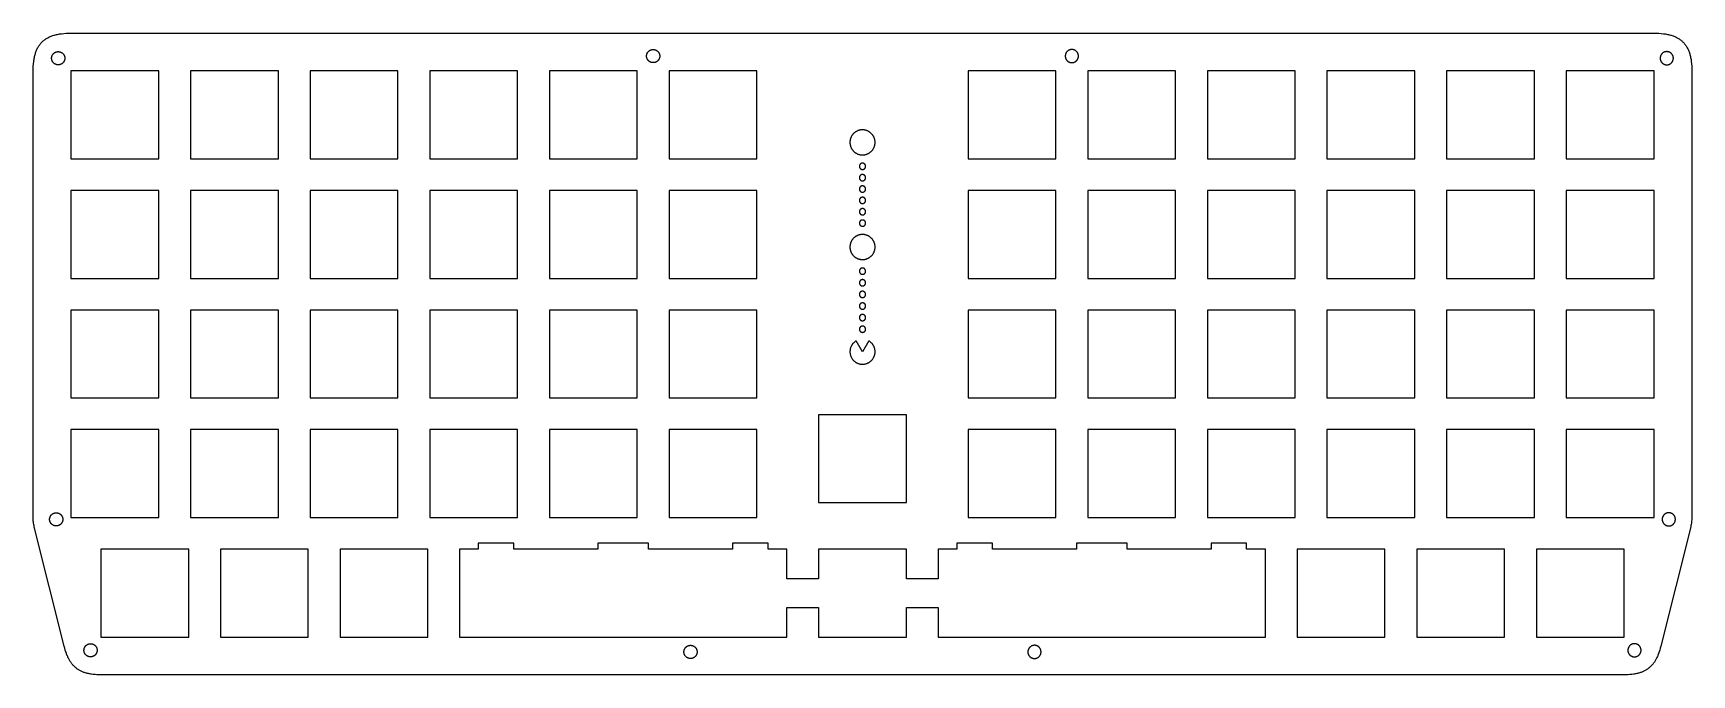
# Model space of a CAD drawing. Header units: millimetres. Extents: x 304 to 569, y -117 to -14.
import ezdxf

# ---------------------------------------------------------------- set-up
doc = ezdxf.new("R2010")
doc.units = ezdxf.units.MM
doc.layers.add('big_outline', color=18, linetype='Continuous', true_color=0x000000)
doc.layers.add('plate', color=18, linetype='Continuous', true_color=0x000000)

msp = doc.modelspace()

# ---------------------------------------------------------------- linework, layer by layer
at = {"layer": 'big_outline'}
for p, q in [((305.78, -15.93), (305.86, -15.84)), ((305.86, -15.84), (305.96, -15.75)), ((305.96, -15.75), (306.05, -15.67)), ((306.05, -15.67), (306.15, -15.58)), ((306.15, -15.58), (306.25, -15.5)), ((306.25, -15.5), (306.36, -15.42)), ((306.36, -15.42), (306.47, -15.35)), ((306.47, -15.35), (306.58, -15.28)), ((306.58, -15.28), (306.69, -15.21)), ((306.69, -15.21), (306.81, -15.15)), ((306.81, -15.15), (306.93, -15.08)), ((306.93, -15.08), (307.06, -15.03)), ((307.06, -15.03), (307.18, -14.97)), ((307.18, -14.97), (307.31, -14.92)), ((307.31, -14.92), (307.45, -14.86)), ((307.45, -14.86), (307.59, -14.82)), ((307.59, -14.82), (307.73, -14.77)), ((307.73, -14.77), (307.87, -14.73)), ((307.87, -14.73), (308.02, -14.69)), ((308.02, -14.69), (308.17, -14.66)), ((308.17, -14.66), (308.33, -14.62)), ((308.33, -14.62), (308.48, -14.59)), ((308.48, -14.59), (308.65, -14.56)), ((308.65, -14.56), (308.81, -14.54)), ((308.81, -14.54), (308.98, -14.52)), ((308.98, -14.52), (309.33, -14.48)), ((309.33, -14.48), (309.69, -14.45)), ((309.69, -14.45), (310.06, -14.44)), ((310.06, -14.44), (310.46, -14.43)), ((310.46, -14.43), (562.58, -14.43)), ((562.58, -14.43), (562.97, -14.44)), ((562.97, -14.44), (563.35, -14.45)), ((563.35, -14.45), (563.71, -14.48)), ((563.71, -14.48), (564.06, -14.52)), ((564.06, -14.52), (564.22, -14.54)), ((564.22, -14.54), (564.39, -14.56)), ((564.39, -14.56), (564.55, -14.59)), ((564.55, -14.59), (564.71, -14.62)), ((564.71, -14.62), (564.86, -14.66)), ((564.86, -14.66), (565.01, -14.69)), ((565.01, -14.69), (565.16, -14.73)), ((565.16, -14.73), (565.31, -14.77)), ((565.31, -14.77), (565.45, -14.82)), ((565.45, -14.82), (565.59, -14.86)), ((565.59, -14.86), (565.72, -14.92)), ((565.72, -14.92), (565.85, -14.97)), ((565.85, -14.97), (565.98, -15.03)), ((565.98, -15.03), (566.1, -15.08)), ((566.1, -15.08), (566.22, -15.15)), ((566.22, -15.15), (566.34, -15.21)), ((566.34, -15.21), (566.46, -15.28)), ((566.46, -15.28), (566.57, -15.35)), ((566.57, -15.35), (566.68, -15.42)), ((566.68, -15.42), (566.78, -15.5)), ((566.78, -15.5), (566.88, -15.58)), ((566.88, -15.58), (566.98, -15.67)), ((566.98, -15.67), (567.08, -15.75)), ((567.08, -15.75), (567.17, -15.84)), ((567.17, -15.84), (567.26, -15.93)), ((304.59, -18.62), (304.61, -18.46)), ((304.61, -18.46), (304.65, -18.3)), ((304.65, -18.3), (304.68, -18.15)), ((304.68, -18.15), (304.72, -18)), ((304.72, -18), (304.75, -17.85)), ((304.75, -17.85), (304.8, -17.7)), ((304.8, -17.7), (304.84, -17.56)), ((304.84, -17.56), (304.89, -17.43)), ((304.89, -17.43), (304.94, -17.29)), ((304.94, -17.29), (304.99, -17.16)), ((304.99, -17.16), (305.05, -17.03)), ((305.05, -17.03), (305.11, -16.91)), ((305.11, -16.91), (305.17, -16.79)), ((305.17, -16.79), (305.24, -16.67)), ((305.24, -16.67), (305.3, -16.55)), ((305.3, -16.55), (305.37, -16.44)), ((305.37, -16.44), (305.45, -16.33)), ((305.45, -16.33), (305.53, -16.23)), ((305.53, -16.23), (305.61, -16.13)), ((305.61, -16.13), (305.69, -16.03)), ((305.69, -16.03), (305.78, -15.93)), ((567.26, -15.93), (567.35, -16.03)), ((567.35, -16.03), (567.43, -16.13)), ((567.43, -16.13), (567.51, -16.23)), ((567.51, -16.23), (567.59, -16.33)), ((567.59, -16.33), (567.66, -16.44)), ((567.66, -16.44), (567.73, -16.55)), ((567.73, -16.55), (567.8, -16.67)), ((567.8, -16.67), (567.86, -16.79)), ((567.86, -16.79), (567.93, -16.91)), ((567.93, -16.91), (567.99, -17.03)), ((567.99, -17.03), (568.04, -17.16)), ((568.04, -17.16), (568.1, -17.29)), ((568.1, -17.29), (568.15, -17.43)), ((568.15, -17.43), (568.19, -17.56)), ((568.19, -17.56), (568.24, -17.7)), ((568.24, -17.7), (568.28, -17.85)), ((568.28, -17.85), (568.32, -18)), ((568.32, -18), (568.36, -18.15)), ((568.36, -18.15), (568.39, -18.3)), ((568.39, -18.3), (568.42, -18.46)), ((568.42, -18.46), (568.45, -18.62)), ((304.46, -20.04), (304.48, -19.67)), ((304.46, -20.43), (304.46, -20.04)), ((304.46, -91.58), (304.46, -20.43)), ((304.48, -19.67), (304.5, -19.3)), ((304.5, -19.3), (304.54, -18.96)), ((304.54, -18.96), (304.56, -18.79)), ((304.56, -18.79), (304.59, -18.62)), ((568.45, -18.62), (568.47, -18.79)), ((568.47, -18.79), (568.5, -18.96)), ((568.5, -18.96), (568.53, -19.3)), ((568.53, -19.3), (568.56, -19.67)), ((568.56, -19.67), (568.57, -20.04)), ((568.57, -20.04), (568.58, -20.43)), ((568.58, -20.43), (568.58, -91.58)), ((304.46, -91.76), (304.46, -91.58)), ((304.47, -91.95), (304.46, -91.76)), ((304.48, -92.13), (304.47, -91.95)), ((304.5, -92.31), (304.48, -92.13)), ((304.53, -92.5), (304.5, -92.31)), ((568.53, -92.31), (568.51, -92.5)), ((568.55, -92.13), (568.53, -92.31)), ((568.57, -91.95), (568.55, -92.13)), ((568.58, -91.76), (568.57, -91.95)), ((568.58, -91.58), (568.58, -91.76)), ((304.56, -92.68), (304.53, -92.5)), ((304.59, -92.86), (304.56, -92.68)), ((304.63, -93.04), (304.59, -92.86)), ((309.4, -112.09), (304.63, -93.04)), ((568.4, -93.04), (563.64, -112.09)), ((568.44, -92.86), (568.4, -93.04)), ((568.48, -92.68), (568.44, -92.86)), ((568.51, -92.5), (568.48, -92.68)), ((309.48, -112.39), (309.4, -112.09)), ((309.56, -112.68), (309.48, -112.39)), ((309.65, -112.96), (309.56, -112.68)), ((309.74, -113.23), (309.65, -112.96)), ((309.84, -113.48), (309.74, -113.23)), ((309.9, -113.61), (309.84, -113.48)), ((563.19, -113.48), (563.14, -113.61)), ((563.29, -113.23), (563.19, -113.48)), ((563.38, -112.96), (563.29, -113.23)), ((563.47, -112.68), (563.38, -112.96)), ((563.56, -112.39), (563.47, -112.68)), ((563.64, -112.09), (563.56, -112.39)), ((309.95, -113.73), (309.9, -113.61)), ((310, -113.85), (309.95, -113.73)), ((310.06, -113.96), (310, -113.85)), ((310.12, -114.07), (310.06, -113.96)), ((310.18, -114.19), (310.12, -114.07)), ((310.24, -114.29), (310.18, -114.19)), ((310.3, -114.4), (310.24, -114.29)), ((310.36, -114.5), (310.3, -114.4)), ((310.43, -114.6), (310.36, -114.5)), ((310.5, -114.7), (310.43, -114.6)), ((310.56, -114.79), (310.5, -114.7)), ((310.63, -114.88), (310.56, -114.79)), ((310.71, -114.97), (310.63, -114.88)), ((310.78, -115.06), (310.71, -114.97)), ((310.85, -115.14), (310.78, -115.06)), ((310.93, -115.22), (310.85, -115.14)), ((311.01, -115.3), (310.93, -115.22)), ((311.09, -115.38), (311.01, -115.3)), ((311.17, -115.45), (311.09, -115.38)), ((311.26, -115.52), (311.17, -115.45)), ((311.34, -115.59), (311.26, -115.52)), ((311.43, -115.66), (311.34, -115.59)), ((311.52, -115.72), (311.43, -115.66)), ((311.61, -115.79), (311.52, -115.72)), ((311.71, -115.85), (311.61, -115.79)), ((311.8, -115.9), (311.71, -115.85)), ((311.9, -115.96), (311.8, -115.9)), ((312, -116.01), (311.9, -115.96)), ((312.1, -116.06), (312, -116.01)), ((312.21, -116.11), (312.1, -116.06)), ((312.31, -116.15), (312.21, -116.11)), ((312.42, -116.2), (312.31, -116.15)), ((312.53, -116.24), (312.42, -116.2)), ((560.62, -116.2), (560.51, -116.24)), ((560.72, -116.15), (560.62, -116.2)), ((560.83, -116.11), (560.72, -116.15)), ((560.93, -116.06), (560.83, -116.11)), ((561.03, -116.01), (560.93, -116.06)), ((561.13, -115.96), (561.03, -116.01)), ((561.23, -115.9), (561.13, -115.96)), ((561.33, -115.85), (561.23, -115.9)), ((561.42, -115.79), (561.33, -115.85)), ((561.51, -115.72), (561.42, -115.79)), ((561.6, -115.66), (561.51, -115.72)), ((561.69, -115.59), (561.6, -115.66)), ((561.78, -115.52), (561.69, -115.59)), ((561.86, -115.45), (561.78, -115.52)), ((561.94, -115.38), (561.86, -115.45)), ((562.02, -115.3), (561.94, -115.38)), ((562.1, -115.22), (562.02, -115.3)), ((562.18, -115.14), (562.1, -115.22)), ((562.26, -115.06), (562.18, -115.14)), ((562.33, -114.97), (562.26, -115.06)), ((562.4, -114.88), (562.33, -114.97)), ((562.47, -114.79), (562.4, -114.88)), ((562.54, -114.7), (562.47, -114.79)), ((562.61, -114.6), (562.54, -114.7)), ((562.67, -114.5), (562.61, -114.6)), ((562.74, -114.4), (562.67, -114.5)), ((562.8, -114.29), (562.74, -114.4)), ((562.86, -114.19), (562.8, -114.29)), ((562.92, -114.07), (562.86, -114.19)), ((562.97, -113.96), (562.92, -114.07)), ((563.03, -113.85), (562.97, -113.96)), ((563.09, -113.73), (563.03, -113.85)), ((563.14, -113.61), (563.09, -113.73)), ((312.64, -116.28), (312.53, -116.24)), ((312.76, -116.32), (312.64, -116.28)), ((312.87, -116.35), (312.76, -116.32)), ((312.99, -116.38), (312.87, -116.35)), ((313.11, -116.41), (312.99, -116.38)), ((313.24, -116.44), (313.11, -116.41)), ((313.36, -116.47), (313.24, -116.44)), ((313.49, -116.49), (313.36, -116.47)), ((313.62, -116.52), (313.49, -116.49)), ((313.75, -116.54), (313.62, -116.52)), ((314.03, -116.57), (313.75, -116.54)), ((314.31, -116.6), (314.03, -116.57)), ((314.6, -116.62), (314.31, -116.6)), ((314.9, -116.63), (314.6, -116.62)), ((315.22, -116.63), (314.9, -116.63)), ((557.82, -116.63), (315.22, -116.63)), ((558.13, -116.63), (557.82, -116.63)), ((558.43, -116.62), (558.13, -116.63)), ((558.73, -116.6), (558.43, -116.62)), ((559.01, -116.57), (558.73, -116.6)), ((559.28, -116.54), (559.01, -116.57)), ((559.41, -116.52), (559.28, -116.54)), ((559.54, -116.49), (559.41, -116.52)), ((559.67, -116.47), (559.54, -116.49)), ((559.8, -116.44), (559.67, -116.47)), ((559.92, -116.41), (559.8, -116.44)), ((560.04, -116.38), (559.92, -116.41)), ((560.16, -116.35), (560.04, -116.38)), ((560.28, -116.32), (560.16, -116.35)), ((560.39, -116.28), (560.28, -116.32)), ((560.51, -116.24), (560.39, -116.28))]:
    msp.add_line(p, q, dxfattribs=at)
at = {"layer": 'plate'}
for p, q in [((307.4, -18.31), (307.41, -18.28)), ((307.4, -18.35), (307.4, -18.31)), ((307.4, -18.39), (307.4, -18.35)), ((307.4, -18.42), (307.4, -18.39)), ((307.4, -18.46), (307.4, -18.42)), ((307.4, -18.49), (307.4, -18.46)), ((307.41, -18.24), (307.42, -18.2)), ((307.41, -18.28), (307.41, -18.24)), ((307.42, -18.2), (307.43, -18.17)), ((307.43, -18.17), (307.44, -18.13)), ((307.44, -18.13), (307.45, -18.1)), ((307.45, -18.1), (307.46, -18.06)), ((307.46, -18.06), (307.47, -18.03)), ((307.47, -18.03), (307.49, -18)), ((307.49, -18), (307.5, -17.96)), ((307.5, -17.96), (307.52, -17.93)), ((307.52, -17.93), (307.53, -17.9)), ((307.53, -17.9), (307.55, -17.87)), ((307.55, -17.87), (307.57, -17.84)), ((307.57, -17.84), (307.59, -17.81)), ((307.59, -17.81), (307.62, -17.78)), ((307.62, -17.78), (307.64, -17.75)), ((307.64, -17.75), (307.66, -17.72)), ((307.66, -17.72), (307.69, -17.7)), ((307.69, -17.7), (307.71, -17.67)), ((307.71, -17.67), (307.74, -17.64)), ((307.74, -17.64), (307.77, -17.62)), ((307.77, -17.62), (307.79, -17.6)), ((307.79, -17.6), (307.82, -17.58)), ((307.82, -17.58), (307.85, -17.55)), ((307.85, -17.55), (307.88, -17.53)), ((307.88, -17.53), (307.92, -17.52)), ((307.92, -17.52), (307.95, -17.5)), ((307.95, -17.5), (307.98, -17.48)), ((307.98, -17.48), (308.01, -17.47)), ((308.01, -17.47), (308.05, -17.45)), ((308.05, -17.45), (308.08, -17.44)), ((308.08, -17.44), (308.11, -17.43)), ((308.11, -17.43), (308.15, -17.41)), ((308.15, -17.41), (308.18, -17.4)), ((308.18, -17.4), (308.22, -17.4)), ((308.22, -17.4), (308.26, -17.39)), ((308.26, -17.39), (308.29, -17.38)), ((308.29, -17.38), (308.33, -17.38)), ((308.33, -17.38), (308.36, -17.37)), ((308.36, -17.37), (308.4, -17.37)), ((308.4, -17.37), (308.44, -17.37)), ((308.44, -17.37), (308.47, -17.37)), ((308.47, -17.37), (308.51, -17.37)), ((308.51, -17.37), (308.55, -17.38)), ((308.55, -17.38), (308.58, -17.38)), ((308.58, -17.38), (308.62, -17.39)), ((308.62, -17.39), (308.65, -17.39)), ((308.65, -17.39), (308.69, -17.4)), ((308.69, -17.4), (308.72, -17.41)), ((308.72, -17.41), (308.76, -17.42)), ((308.76, -17.42), (308.79, -17.43)), ((308.79, -17.43), (308.83, -17.44)), ((308.83, -17.44), (308.86, -17.46)), ((308.86, -17.46), (308.9, -17.47)), ((308.9, -17.47), (308.93, -17.49)), ((308.93, -17.49), (308.96, -17.51)), ((308.96, -17.51), (308.99, -17.52)), ((308.99, -17.52), (309.02, -17.54)), ((309.02, -17.54), (309.05, -17.56)), ((309.05, -17.56), (309.08, -17.59)), ((309.08, -17.59), (309.11, -17.61)), ((309.11, -17.61), (309.14, -17.63)), ((309.14, -17.63), (309.16, -17.66)), ((309.16, -17.66), (309.19, -17.68)), ((309.19, -17.68), (309.22, -17.71)), ((309.22, -17.71), (309.24, -17.74)), ((309.24, -17.74), (309.26, -17.76)), ((309.26, -17.76), (309.29, -17.79)), ((309.29, -17.79), (309.31, -17.82)), ((309.31, -17.82), (309.33, -17.85)), ((309.33, -17.85), (309.35, -17.88)), ((309.35, -17.88), (309.37, -17.92)), ((309.37, -17.92), (309.38, -17.95)), ((309.38, -17.95), (309.4, -17.98)), ((309.4, -17.98), (309.41, -18.01)), ((309.41, -18.01), (309.43, -18.05)), ((309.43, -18.05), (309.44, -18.08)), ((309.44, -18.08), (309.45, -18.12)), ((309.45, -18.12), (309.46, -18.15)), ((309.46, -18.15), (309.47, -18.19)), ((309.47, -18.19), (309.48, -18.22)), ((309.48, -18.22), (309.48, -18.26)), ((309.48, -18.26), (309.49, -18.29)), ((309.49, -18.29), (309.49, -18.33)), ((309.49, -18.33), (309.49, -18.37)), ((309.49, -18.37), (309.5, -18.4)), ((309.5, -18.44), (309.49, -18.48)), ((309.49, -18.48), (309.49, -18.51)), ((309.5, -18.4), (309.5, -18.44)), ((402.13, -18.01), (402.14, -17.97)), ((402.13, -18.05), (402.13, -18.01)), ((402.13, -18.08), (402.13, -18.05)), ((402.13, -18.12), (402.13, -18.08)), ((402.13, -18.15), (402.13, -18.12)), ((402.14, -18.19), (402.13, -18.15)), ((402.14, -17.94), (402.15, -17.9)), ((402.14, -17.97), (402.14, -17.94)), ((402.14, -18.23), (402.14, -18.19)), ((402.15, -18.26), (402.14, -18.23)), ((402.15, -17.86), (402.16, -17.83)), ((402.15, -17.9), (402.15, -17.86)), ((402.15, -18.3), (402.15, -18.26)), ((402.16, -18.33), (402.15, -18.3)), ((402.16, -17.83), (402.17, -17.79)), ((402.17, -18.37), (402.16, -18.33)), ((402.17, -17.79), (402.18, -17.76)), ((402.18, -18.4), (402.17, -18.37)), ((402.18, -17.76), (402.19, -17.72)), ((402.19, -18.44), (402.18, -18.4)), ((402.19, -17.72), (402.21, -17.69)), ((402.21, -18.47), (402.19, -18.44)), ((402.21, -17.69), (402.22, -17.66)), ((402.22, -18.51), (402.21, -18.47)), ((402.22, -17.66), (402.24, -17.62)), ((402.24, -17.62), (402.25, -17.59)), ((402.25, -17.59), (402.27, -17.56)), ((402.27, -17.56), (402.29, -17.53)), ((402.29, -17.53), (402.31, -17.5)), ((402.31, -17.5), (402.33, -17.47)), ((402.33, -17.47), (402.35, -17.44)), ((402.35, -17.44), (402.37, -17.41)), ((402.37, -17.41), (402.4, -17.38)), ((402.4, -17.38), (402.42, -17.36)), ((402.42, -17.36), (402.45, -17.33)), ((402.45, -17.33), (402.47, -17.3)), ((402.47, -17.3), (402.5, -17.28)), ((402.5, -17.28), (402.53, -17.26)), ((402.53, -17.26), (402.56, -17.24)), ((402.56, -17.24), (402.59, -17.21)), ((402.59, -17.21), (402.62, -17.19)), ((402.62, -17.19), (402.65, -17.18)), ((402.65, -17.18), (402.68, -17.16)), ((402.68, -17.16), (402.71, -17.14)), ((402.71, -17.14), (402.75, -17.13)), ((402.75, -17.13), (402.78, -17.11)), ((402.78, -17.11), (402.81, -17.1)), ((402.81, -17.1), (402.85, -17.09)), ((402.85, -17.09), (402.88, -17.07)), ((402.88, -17.07), (402.92, -17.06)), ((402.92, -17.06), (402.95, -17.06)), ((402.95, -17.06), (402.99, -17.05)), ((402.99, -17.05), (403.03, -17.04)), ((403.03, -17.04), (403.06, -17.04)), ((403.06, -17.04), (403.1, -17.03)), ((403.1, -17.03), (403.13, -17.03)), ((403.13, -17.03), (403.17, -17.03)), ((403.17, -17.03), (403.21, -17.03)), ((403.21, -17.03), (403.24, -17.03)), ((403.24, -17.03), (403.28, -17.04)), ((403.28, -17.04), (403.32, -17.04)), ((403.32, -17.04), (403.35, -17.05)), ((403.35, -17.05), (403.39, -17.05)), ((403.39, -17.05), (403.42, -17.06)), ((403.42, -17.06), (403.46, -17.07)), ((403.46, -17.07), (403.49, -17.08)), ((403.49, -17.08), (403.53, -17.09)), ((403.53, -17.09), (403.56, -17.1)), ((403.56, -17.1), (403.6, -17.12)), ((403.6, -17.12), (403.63, -17.13)), ((403.63, -17.13), (403.66, -17.15)), ((403.66, -17.15), (403.69, -17.17)), ((403.69, -17.17), (403.73, -17.18)), ((403.73, -17.18), (403.76, -17.2)), ((403.76, -17.2), (403.79, -17.22)), ((403.79, -17.22), (403.82, -17.25)), ((403.82, -17.25), (403.84, -17.27)), ((403.84, -17.27), (403.87, -17.29)), ((403.87, -17.29), (403.9, -17.32)), ((403.9, -17.32), (403.93, -17.34)), ((403.93, -17.34), (403.95, -17.37)), ((403.95, -17.37), (403.98, -17.4)), ((403.98, -17.4), (404, -17.42)), ((404, -17.42), (404.02, -17.45)), ((404.02, -17.45), (404.04, -17.48)), ((404.04, -17.48), (404.06, -17.51)), ((404.06, -17.51), (404.08, -17.54)), ((404.08, -17.54), (404.1, -17.58)), ((404.1, -17.58), (404.12, -17.61)), ((404.12, -17.61), (404.13, -17.64)), ((404.13, -17.64), (404.15, -17.67)), ((404.15, -17.67), (404.16, -17.71)), ((404.16, -18.46), (404.15, -18.49)), ((404.16, -17.71), (404.17, -17.74)), ((404.17, -18.42), (404.16, -18.46)), ((404.17, -17.74), (404.18, -17.78)), ((404.18, -18.39), (404.17, -18.42)), ((404.18, -17.78), (404.19, -17.81)), ((404.19, -18.35), (404.18, -18.39)), ((404.19, -17.81), (404.2, -17.85)), ((404.2, -18.32), (404.19, -18.35)), ((404.2, -17.85), (404.21, -17.88)), ((404.21, -18.28), (404.2, -18.32)), ((404.21, -17.88), (404.22, -17.92)), ((404.22, -18.25), (404.21, -18.28)), ((404.22, -17.92), (404.22, -17.95)), ((404.22, -17.95), (404.23, -17.99)), ((404.23, -18.17), (404.22, -18.21)), ((404.22, -18.21), (404.22, -18.25)), ((404.23, -17.99), (404.23, -18.03)), ((404.23, -18.03), (404.23, -18.06)), ((404.23, -18.06), (404.23, -18.1)), ((404.23, -18.1), (404.23, -18.14)), ((404.23, -18.14), (404.23, -18.17)), ((468.82, -17.92), (468.81, -17.95)), ((468.81, -17.95), (468.81, -17.99)), ((468.81, -17.99), (468.81, -18.03)), ((468.81, -18.03), (468.81, -18.06)), ((468.81, -18.06), (468.81, -18.1)), ((468.81, -18.1), (468.81, -18.14)), ((468.81, -18.14), (468.81, -18.17)), ((468.81, -18.17), (468.81, -18.21)), ((468.81, -18.21), (468.82, -18.25)), ((468.83, -17.85), (468.82, -17.88)), ((468.82, -17.88), (468.82, -17.92)), ((468.82, -18.25), (468.82, -18.28)), ((468.82, -18.28), (468.83, -18.32)), ((468.84, -17.81), (468.83, -17.85)), ((468.83, -18.32), (468.84, -18.35)), ((468.85, -17.78), (468.84, -17.81)), ((468.84, -18.35), (468.85, -18.39)), ((468.86, -17.74), (468.85, -17.78)), ((468.85, -18.39), (468.86, -18.42)), ((468.87, -17.71), (468.86, -17.74)), ((468.86, -18.42), (468.87, -18.46)), ((468.89, -17.67), (468.87, -17.71)), ((468.87, -18.46), (468.89, -18.49)), ((468.9, -17.64), (468.89, -17.67)), ((468.92, -17.61), (468.9, -17.64)), ((468.94, -17.58), (468.92, -17.61)), ((468.95, -17.54), (468.94, -17.58)), ((468.97, -17.51), (468.95, -17.54)), ((468.99, -17.48), (468.97, -17.51)), ((469.01, -17.45), (468.99, -17.48)), ((469.04, -17.42), (469.01, -17.45)), ((469.06, -17.4), (469.04, -17.42)), ((469.08, -17.37), (469.06, -17.4)), ((469.11, -17.34), (469.08, -17.37)), ((469.14, -17.32), (469.11, -17.34)), ((469.16, -17.29), (469.14, -17.32)), ((469.19, -17.27), (469.16, -17.29)), ((469.22, -17.25), (469.19, -17.27)), ((469.25, -17.22), (469.22, -17.25)), ((469.28, -17.2), (469.25, -17.22)), ((469.31, -17.18), (469.28, -17.2)), ((469.34, -17.17), (469.31, -17.18)), ((469.37, -17.15), (469.34, -17.17)), ((469.41, -17.13), (469.37, -17.15)), ((469.44, -17.12), (469.41, -17.13)), ((469.47, -17.1), (469.44, -17.12)), ((469.51, -17.09), (469.47, -17.1)), ((469.54, -17.08), (469.51, -17.09)), ((469.58, -17.07), (469.54, -17.08)), ((469.61, -17.06), (469.58, -17.07)), ((469.65, -17.05), (469.61, -17.06)), ((469.68, -17.05), (469.65, -17.05)), ((469.72, -17.04), (469.68, -17.05)), ((469.75, -17.04), (469.72, -17.04)), ((469.79, -17.03), (469.75, -17.04)), ((469.83, -17.03), (469.79, -17.03)), ((469.86, -17.03), (469.83, -17.03)), ((469.9, -17.03), (469.86, -17.03)), ((469.94, -17.03), (469.9, -17.03)), ((469.97, -17.04), (469.94, -17.03)), ((470.01, -17.04), (469.97, -17.04)), ((470.05, -17.05), (470.01, -17.04)), ((470.08, -17.06), (470.05, -17.05)), ((470.12, -17.06), (470.08, -17.06)), ((470.15, -17.07), (470.12, -17.06)), ((470.19, -17.09), (470.15, -17.07)), ((470.22, -17.1), (470.19, -17.09)), ((470.25, -17.11), (470.22, -17.1)), ((470.29, -17.13), (470.25, -17.11)), ((470.32, -17.14), (470.29, -17.13)), ((470.35, -17.16), (470.32, -17.14)), ((470.39, -17.18), (470.35, -17.16)), ((470.42, -17.19), (470.39, -17.18)), ((470.45, -17.21), (470.42, -17.19)), ((470.48, -17.24), (470.45, -17.21)), ((470.51, -17.26), (470.48, -17.24)), ((470.53, -17.28), (470.51, -17.26)), ((470.56, -17.3), (470.53, -17.28)), ((470.59, -17.33), (470.56, -17.3)), ((470.61, -17.36), (470.59, -17.33)), ((470.64, -17.38), (470.61, -17.36)), ((470.66, -17.41), (470.64, -17.38)), ((470.68, -17.44), (470.66, -17.41)), ((470.71, -17.47), (470.68, -17.44)), ((470.73, -17.5), (470.71, -17.47)), ((470.75, -17.53), (470.73, -17.5)), ((470.77, -17.56), (470.75, -17.53)), ((470.78, -17.59), (470.77, -17.56)), ((470.8, -17.62), (470.78, -17.59)), ((470.82, -17.66), (470.8, -17.62)), ((470.83, -17.69), (470.82, -17.66)), ((470.82, -18.51), (470.83, -18.47)), ((470.84, -17.72), (470.83, -17.69)), ((470.83, -18.47), (470.84, -18.44)), ((470.85, -17.76), (470.84, -17.72)), ((470.84, -18.44), (470.85, -18.4)), ((470.86, -17.79), (470.85, -17.76)), ((470.85, -18.4), (470.86, -18.37)), ((470.87, -17.83), (470.86, -17.79)), ((470.86, -18.37), (470.87, -18.33)), ((470.88, -17.86), (470.87, -17.83)), ((470.87, -18.33), (470.88, -18.3)), ((470.89, -17.9), (470.88, -17.86)), ((470.88, -18.3), (470.89, -18.26)), ((470.89, -17.94), (470.89, -17.9)), ((470.9, -17.97), (470.89, -17.94)), ((470.89, -18.23), (470.9, -18.19)), ((470.89, -18.26), (470.89, -18.23)), ((470.9, -18.01), (470.9, -17.97)), ((470.9, -18.05), (470.9, -18.01)), ((470.9, -18.08), (470.9, -18.05)), ((470.9, -18.12), (470.9, -18.08)), ((470.9, -18.15), (470.9, -18.12)), ((470.9, -18.19), (470.9, -18.15)), ((563.55, -18.29), (563.54, -18.33)), ((563.54, -18.33), (563.54, -18.37)), ((563.54, -18.37), (563.54, -18.4)), ((563.54, -18.4), (563.54, -18.44)), ((563.54, -18.44), (563.54, -18.48)), ((563.54, -18.48), (563.54, -18.51)), ((563.56, -18.22), (563.55, -18.26)), ((563.55, -18.26), (563.55, -18.29)), ((563.57, -18.19), (563.56, -18.22)), ((563.58, -18.12), (563.57, -18.15)), ((563.57, -18.15), (563.57, -18.19)), ((563.6, -18.08), (563.58, -18.12)), ((563.61, -18.05), (563.6, -18.08)), ((563.62, -18.01), (563.61, -18.05)), ((563.64, -17.98), (563.62, -18.01)), ((563.65, -17.95), (563.64, -17.98)), ((563.67, -17.92), (563.65, -17.95)), ((563.69, -17.88), (563.67, -17.92)), ((563.71, -17.85), (563.69, -17.88)), ((563.73, -17.82), (563.71, -17.85)), ((563.75, -17.79), (563.73, -17.82)), ((563.77, -17.76), (563.75, -17.79)), ((563.79, -17.74), (563.77, -17.76)), ((563.82, -17.71), (563.79, -17.74)), ((563.84, -17.68), (563.82, -17.71)), ((563.87, -17.66), (563.84, -17.68)), ((563.9, -17.63), (563.87, -17.66)), ((563.92, -17.61), (563.9, -17.63)), ((563.95, -17.59), (563.92, -17.61)), ((563.98, -17.56), (563.95, -17.59)), ((564.01, -17.54), (563.98, -17.56)), ((564.04, -17.52), (564.01, -17.54)), ((564.08, -17.51), (564.04, -17.52)), ((564.11, -17.49), (564.08, -17.51)), ((564.14, -17.47), (564.11, -17.49)), ((564.17, -17.46), (564.14, -17.47)), ((564.21, -17.44), (564.17, -17.46)), ((564.24, -17.43), (564.21, -17.44)), ((564.28, -17.42), (564.24, -17.43)), ((564.31, -17.41), (564.28, -17.42)), ((564.35, -17.4), (564.31, -17.41)), ((564.38, -17.39), (564.35, -17.4)), ((564.42, -17.39), (564.38, -17.39)), ((564.45, -17.38), (564.42, -17.39)), ((564.49, -17.38), (564.45, -17.38)), ((564.53, -17.37), (564.49, -17.38)), ((564.56, -17.37), (564.53, -17.37)), ((564.6, -17.37), (564.56, -17.37)), ((564.64, -17.37), (564.6, -17.37)), ((564.67, -17.37), (564.64, -17.37)), ((564.71, -17.38), (564.67, -17.37)), ((564.74, -17.38), (564.71, -17.38)), ((564.78, -17.39), (564.74, -17.38)), ((564.82, -17.4), (564.78, -17.39)), ((564.85, -17.4), (564.82, -17.4)), ((564.89, -17.41), (564.85, -17.4)), ((564.92, -17.43), (564.89, -17.41)), ((564.96, -17.44), (564.92, -17.43)), ((564.99, -17.45), (564.96, -17.44)), ((565.02, -17.47), (564.99, -17.45)), ((565.06, -17.48), (565.02, -17.47)), ((565.09, -17.5), (565.06, -17.48)), ((565.12, -17.52), (565.09, -17.5)), ((565.15, -17.53), (565.12, -17.52)), ((565.18, -17.55), (565.15, -17.53)), ((565.21, -17.58), (565.18, -17.55)), ((565.24, -17.6), (565.21, -17.58)), ((565.27, -17.62), (565.24, -17.6)), ((565.3, -17.64), (565.27, -17.62)), ((565.32, -17.67), (565.3, -17.64)), ((565.35, -17.7), (565.32, -17.67)), ((565.37, -17.72), (565.35, -17.7)), ((565.4, -17.75), (565.37, -17.72)), ((565.42, -17.78), (565.4, -17.75)), ((565.44, -17.81), (565.42, -17.78)), ((565.46, -17.84), (565.44, -17.81)), ((565.48, -17.87), (565.46, -17.84)), ((565.5, -17.9), (565.48, -17.87)), ((565.52, -17.93), (565.5, -17.9)), ((565.53, -17.96), (565.52, -17.93)), ((565.55, -18), (565.53, -17.96)), ((565.56, -18.03), (565.55, -18)), ((565.58, -18.06), (565.56, -18.03)), ((565.59, -18.1), (565.58, -18.06)), ((565.6, -18.13), (565.59, -18.1)), ((565.61, -18.17), (565.6, -18.13)), ((565.62, -18.2), (565.61, -18.17)), ((565.62, -18.24), (565.62, -18.2)), ((565.63, -18.28), (565.62, -18.24)), ((565.63, -18.31), (565.63, -18.28)), ((565.64, -18.35), (565.63, -18.31)), ((565.64, -18.39), (565.64, -18.35)), ((565.64, -18.42), (565.64, -18.39)), ((565.64, -18.46), (565.64, -18.42)), ((565.64, -18.49), (565.64, -18.46)), ((307.4, -18.53), (307.4, -18.49)), ((307.41, -18.57), (307.4, -18.53)), ((307.41, -18.6), (307.41, -18.57)), ((307.42, -18.64), (307.41, -18.6)), ((307.43, -18.67), (307.42, -18.64)), ((307.44, -18.71), (307.43, -18.67)), ((307.45, -18.74), (307.44, -18.71)), ((307.46, -18.78), (307.45, -18.74)), ((307.47, -18.81), (307.46, -18.78)), ((307.49, -18.85), (307.47, -18.81)), ((307.5, -18.88), (307.49, -18.85)), ((307.52, -18.91), (307.5, -18.88)), ((307.53, -18.94), (307.52, -18.91)), ((307.55, -18.98), (307.53, -18.94)), ((307.57, -19.01), (307.55, -18.98)), ((307.59, -19.04), (307.57, -19.01)), ((307.62, -19.07), (307.59, -19.04)), ((307.64, -19.09), (307.62, -19.07)), ((307.66, -19.12), (307.64, -19.09)), ((307.69, -19.15), (307.66, -19.12)), ((307.71, -19.17), (307.69, -19.15)), ((307.74, -19.2), (307.71, -19.17)), ((307.77, -19.22), (307.74, -19.2)), ((307.79, -19.25), (307.77, -19.22)), ((307.82, -19.27), (307.79, -19.25)), ((307.85, -19.29), (307.82, -19.27)), ((307.88, -19.31), (307.85, -19.29)), ((307.92, -19.33), (307.88, -19.31)), ((307.95, -19.35), (307.92, -19.33)), ((307.98, -19.36), (307.95, -19.35)), ((308.01, -19.38), (307.98, -19.36)), ((308.05, -19.39), (308.01, -19.38)), ((308.08, -19.41), (308.05, -19.39)), ((308.11, -19.42), (308.08, -19.41)), ((308.15, -19.43), (308.11, -19.42)), ((308.18, -19.44), (308.15, -19.43)), ((308.22, -19.45), (308.18, -19.44)), ((308.26, -19.45), (308.22, -19.45)), ((308.29, -19.46), (308.26, -19.45)), ((308.33, -19.46), (308.29, -19.46)), ((308.36, -19.47), (308.33, -19.46)), ((308.4, -19.47), (308.36, -19.47)), ((308.44, -19.47), (308.4, -19.47)), ((308.47, -19.47), (308.44, -19.47)), ((308.51, -19.47), (308.47, -19.47)), ((308.55, -19.47), (308.51, -19.47)), ((308.58, -19.46), (308.55, -19.47)), ((308.62, -19.46), (308.58, -19.46)), ((308.65, -19.45), (308.62, -19.46)), ((308.69, -19.44), (308.65, -19.45)), ((308.72, -19.43), (308.69, -19.44)), ((308.76, -19.42), (308.72, -19.43)), ((308.79, -19.41), (308.76, -19.42)), ((308.83, -19.4), (308.79, -19.41)), ((308.86, -19.39), (308.83, -19.4)), ((308.9, -19.37), (308.86, -19.39)), ((308.93, -19.35), (308.9, -19.37)), ((308.96, -19.34), (308.93, -19.35)), ((308.99, -19.32), (308.96, -19.34)), ((309.02, -19.3), (308.99, -19.32)), ((309.05, -19.28), (309.02, -19.3)), ((309.08, -19.26), (309.05, -19.28)), ((309.11, -19.23), (309.08, -19.26)), ((309.14, -19.21), (309.11, -19.23)), ((309.16, -19.19), (309.14, -19.21)), ((309.19, -19.16), (309.16, -19.19)), ((309.22, -19.13), (309.19, -19.16)), ((309.24, -19.11), (309.22, -19.13)), ((309.26, -19.08), (309.24, -19.11)), ((309.29, -19.05), (309.26, -19.08)), ((309.31, -19.02), (309.29, -19.05)), ((309.33, -18.99), (309.31, -19.02)), ((309.35, -18.96), (309.33, -18.99)), ((309.37, -18.93), (309.35, -18.96)), ((309.38, -18.9), (309.37, -18.93)), ((309.4, -18.86), (309.38, -18.9)), ((309.41, -18.83), (309.4, -18.86)), ((309.43, -18.8), (309.41, -18.83)), ((309.44, -18.76), (309.43, -18.8)), ((309.45, -18.73), (309.44, -18.76)), ((309.46, -18.69), (309.45, -18.73)), ((309.47, -18.66), (309.46, -18.69)), ((309.48, -18.62), (309.47, -18.66)), ((309.49, -18.55), (309.48, -18.59)), ((309.48, -18.59), (309.48, -18.62)), ((309.49, -18.51), (309.49, -18.55)), ((324.45, -20.43), (310.46, -20.43)), ((310.46, -20.43), (310.46, -34.43)), ((324.45, -34.43), (324.45, -20.43)), ((343.5, -20.43), (329.51, -20.43)), ((329.51, -20.43), (329.51, -34.43)), ((343.5, -34.43), (343.5, -20.43)), ((362.55, -20.43), (348.56, -20.43)), ((348.56, -20.43), (348.56, -34.43)), ((362.55, -34.43), (362.55, -20.43)), ((381.6, -20.43), (367.61, -20.43)), ((367.61, -20.43), (367.61, -34.43)), ((381.6, -34.43), (381.6, -20.43)), ((400.65, -20.43), (386.66, -20.43)), ((386.66, -20.43), (386.66, -34.43)), ((400.65, -34.43), (400.65, -20.43)), ((402.24, -18.54), (402.22, -18.51)), ((402.25, -18.57), (402.24, -18.54)), ((402.27, -18.6), (402.25, -18.57)), ((402.29, -18.64), (402.27, -18.6)), ((402.31, -18.67), (402.29, -18.64)), ((402.33, -18.7), (402.31, -18.67)), ((402.35, -18.73), (402.33, -18.7)), ((402.37, -18.75), (402.35, -18.73)), ((402.4, -18.78), (402.37, -18.75)), ((402.42, -18.81), (402.4, -18.78)), ((402.45, -18.83), (402.42, -18.81)), ((402.47, -18.86), (402.45, -18.83)), ((402.5, -18.88), (402.47, -18.86)), ((402.53, -18.91), (402.5, -18.88)), ((402.56, -18.93), (402.53, -18.91)), ((402.59, -18.95), (402.56, -18.93)), ((402.62, -18.97), (402.59, -18.95)), ((402.65, -18.99), (402.62, -18.97)), ((402.68, -19.01), (402.65, -18.99)), ((402.71, -19.02), (402.68, -19.01)), ((402.75, -19.04), (402.71, -19.02)), ((402.78, -19.05), (402.75, -19.04)), ((402.81, -19.07), (402.78, -19.05)), ((402.85, -19.08), (402.81, -19.07)), ((402.88, -19.09), (402.85, -19.08)), ((402.92, -19.1), (402.88, -19.09)), ((402.95, -19.11), (402.92, -19.1)), ((402.99, -19.11), (402.95, -19.11)), ((403.03, -19.12), (402.99, -19.11)), ((403.06, -19.13), (403.03, -19.12)), ((403.1, -19.13), (403.06, -19.13)), ((403.13, -19.13), (403.1, -19.13)), ((403.17, -19.13), (403.13, -19.13)), ((403.21, -19.13), (403.17, -19.13)), ((403.24, -19.13), (403.21, -19.13)), ((403.28, -19.13), (403.24, -19.13)), ((403.32, -19.12), (403.28, -19.13)), ((403.35, -19.12), (403.32, -19.12)), ((403.39, -19.11), (403.35, -19.12)), ((403.42, -19.1), (403.39, -19.11)), ((403.46, -19.09), (403.42, -19.1)), ((403.49, -19.08), (403.46, -19.09)), ((403.53, -19.07), (403.49, -19.08)), ((403.56, -19.06), (403.53, -19.07)), ((403.6, -19.05), (403.56, -19.06)), ((403.63, -19.03), (403.6, -19.05)), ((403.66, -19.01), (403.63, -19.03)), ((403.69, -19), (403.66, -19.01)), ((403.73, -18.98), (403.69, -19)), ((403.76, -18.96), (403.73, -18.98)), ((403.79, -18.94), (403.76, -18.96)), ((403.82, -18.92), (403.79, -18.94)), ((403.84, -18.89), (403.82, -18.92)), ((403.87, -18.87), (403.84, -18.89)), ((403.9, -18.85), (403.87, -18.87)), ((403.93, -18.82), (403.9, -18.85)), ((403.95, -18.79), (403.93, -18.82)), ((403.98, -18.77), (403.95, -18.79)), ((404, -18.74), (403.98, -18.77)), ((404.02, -18.71), (404, -18.74)), ((404.04, -18.68), (404.02, -18.71)), ((404.06, -18.65), (404.04, -18.68)), ((404.08, -18.62), (404.06, -18.65)), ((404.1, -18.59), (404.08, -18.62)), ((404.12, -18.56), (404.1, -18.59)), ((404.13, -18.52), (404.12, -18.56)), ((404.15, -18.49), (404.13, -18.52)), ((419.7, -20.43), (405.71, -20.43)), ((405.71, -20.43), (405.71, -34.43)), ((419.7, -34.43), (419.7, -20.43)), ((467.33, -20.43), (453.33, -20.43)), ((453.33, -20.43), (453.33, -34.43)), ((467.33, -34.43), (467.33, -20.43)), ((468.89, -18.49), (468.9, -18.52)), ((468.9, -18.52), (468.92, -18.56)), ((468.92, -18.56), (468.94, -18.59)), ((468.94, -18.59), (468.95, -18.62)), ((468.95, -18.62), (468.97, -18.65)), ((468.97, -18.65), (468.99, -18.68)), ((468.99, -18.68), (469.01, -18.71)), ((469.01, -18.71), (469.04, -18.74)), ((469.04, -18.74), (469.06, -18.77)), ((469.06, -18.77), (469.08, -18.79)), ((469.08, -18.79), (469.11, -18.82)), ((469.11, -18.82), (469.14, -18.85)), ((469.14, -18.85), (469.16, -18.87)), ((469.16, -18.87), (469.19, -18.89)), ((469.19, -18.89), (469.22, -18.92)), ((469.22, -18.92), (469.25, -18.94)), ((469.25, -18.94), (469.28, -18.96)), ((469.28, -18.96), (469.31, -18.98)), ((469.31, -18.98), (469.34, -19)), ((469.34, -19), (469.37, -19.01)), ((469.37, -19.01), (469.41, -19.03)), ((469.41, -19.03), (469.44, -19.05)), ((469.44, -19.05), (469.47, -19.06)), ((469.47, -19.06), (469.51, -19.07)), ((469.51, -19.07), (469.54, -19.08)), ((469.54, -19.08), (469.58, -19.09)), ((469.58, -19.09), (469.61, -19.1)), ((469.61, -19.1), (469.65, -19.11)), ((469.65, -19.11), (469.68, -19.12)), ((469.68, -19.12), (469.72, -19.12)), ((469.72, -19.12), (469.75, -19.13)), ((469.75, -19.13), (469.79, -19.13)), ((469.79, -19.13), (469.83, -19.13)), ((469.83, -19.13), (469.86, -19.13)), ((469.86, -19.13), (469.9, -19.13)), ((469.9, -19.13), (469.94, -19.13)), ((469.94, -19.13), (469.97, -19.13)), ((469.97, -19.13), (470.01, -19.12)), ((470.01, -19.12), (470.05, -19.11)), ((470.05, -19.11), (470.08, -19.11)), ((470.08, -19.11), (470.12, -19.1)), ((470.12, -19.1), (470.15, -19.09)), ((470.15, -19.09), (470.19, -19.08)), ((470.19, -19.08), (470.22, -19.07)), ((470.22, -19.07), (470.25, -19.05)), ((470.25, -19.05), (470.29, -19.04)), ((470.29, -19.04), (470.32, -19.02)), ((470.32, -19.02), (470.35, -19.01)), ((470.35, -19.01), (470.39, -18.99)), ((470.39, -18.99), (470.42, -18.97)), ((470.42, -18.97), (470.45, -18.95)), ((470.45, -18.95), (470.48, -18.93)), ((470.48, -18.93), (470.51, -18.91)), ((470.51, -18.91), (470.53, -18.88)), ((470.53, -18.88), (470.56, -18.86)), ((470.56, -18.86), (470.59, -18.83)), ((470.59, -18.83), (470.61, -18.81)), ((470.61, -18.81), (470.64, -18.78)), ((470.64, -18.78), (470.66, -18.75)), ((470.66, -18.75), (470.68, -18.73)), ((470.68, -18.73), (470.71, -18.7)), ((470.71, -18.7), (470.73, -18.67)), ((470.73, -18.67), (470.75, -18.64)), ((470.75, -18.64), (470.77, -18.6)), ((470.77, -18.6), (470.78, -18.57)), ((470.78, -18.57), (470.8, -18.54)), ((470.8, -18.54), (470.82, -18.51)), ((486.38, -20.43), (472.38, -20.43)), ((472.38, -20.43), (472.38, -34.43)), ((486.38, -34.43), (486.38, -20.43)), ((505.43, -20.43), (491.43, -20.43)), ((491.43, -20.43), (491.43, -34.43)), ((505.43, -34.43), (505.43, -20.43)), ((524.48, -20.43), (510.48, -20.43)), ((510.48, -20.43), (510.48, -34.43)), ((524.48, -34.43), (524.48, -20.43)), ((543.53, -20.43), (529.53, -20.43)), ((529.53, -20.43), (529.53, -34.43)), ((543.53, -34.43), (543.53, -20.43)), ((562.58, -20.43), (548.58, -20.43)), ((548.58, -20.43), (548.58, -34.43)), ((562.58, -34.43), (562.58, -20.43)), ((563.54, -18.51), (563.55, -18.55)), ((563.55, -18.55), (563.55, -18.59)), ((563.55, -18.59), (563.56, -18.62)), ((563.56, -18.62), (563.57, -18.66)), ((563.57, -18.66), (563.57, -18.69)), ((563.57, -18.69), (563.58, -18.73)), ((563.58, -18.73), (563.6, -18.76)), ((563.6, -18.76), (563.61, -18.8)), ((563.61, -18.8), (563.62, -18.83)), ((563.62, -18.83), (563.64, -18.86)), ((563.64, -18.86), (563.65, -18.9)), ((563.65, -18.9), (563.67, -18.93)), ((563.67, -18.93), (563.69, -18.96)), ((563.69, -18.96), (563.71, -18.99)), ((563.71, -18.99), (563.73, -19.02)), ((563.73, -19.02), (563.75, -19.05)), ((563.75, -19.05), (563.77, -19.08)), ((563.77, -19.08), (563.79, -19.11)), ((563.79, -19.11), (563.82, -19.13)), ((563.82, -19.13), (563.84, -19.16)), ((563.84, -19.16), (563.87, -19.19)), ((563.87, -19.19), (563.9, -19.21)), ((563.9, -19.21), (563.92, -19.23)), ((563.92, -19.23), (563.95, -19.26)), ((563.95, -19.26), (563.98, -19.28)), ((563.98, -19.28), (564.01, -19.3)), ((564.01, -19.3), (564.04, -19.32)), ((564.04, -19.32), (564.08, -19.34)), ((564.08, -19.34), (564.11, -19.35)), ((564.11, -19.35), (564.14, -19.37)), ((564.14, -19.37), (564.17, -19.39)), ((564.17, -19.39), (564.21, -19.4)), ((564.21, -19.4), (564.24, -19.41)), ((564.24, -19.41), (564.28, -19.42)), ((564.28, -19.42), (564.31, -19.43)), ((564.31, -19.43), (564.35, -19.44)), ((564.35, -19.44), (564.38, -19.45)), ((564.38, -19.45), (564.42, -19.46)), ((564.42, -19.46), (564.45, -19.46)), ((564.45, -19.46), (564.49, -19.47)), ((564.49, -19.47), (564.53, -19.47)), ((564.53, -19.47), (564.56, -19.47)), ((564.56, -19.47), (564.6, -19.47)), ((564.6, -19.47), (564.64, -19.47)), ((564.64, -19.47), (564.67, -19.47)), ((564.67, -19.47), (564.71, -19.46)), ((564.71, -19.46), (564.74, -19.46)), ((564.74, -19.46), (564.78, -19.45)), ((564.78, -19.45), (564.82, -19.45)), ((564.82, -19.45), (564.85, -19.44)), ((564.85, -19.44), (564.89, -19.43)), ((564.89, -19.43), (564.92, -19.42)), ((564.92, -19.42), (564.96, -19.41)), ((564.96, -19.41), (564.99, -19.39)), ((564.99, -19.39), (565.02, -19.38)), ((565.02, -19.38), (565.06, -19.36)), ((565.06, -19.36), (565.09, -19.35)), ((565.09, -19.35), (565.12, -19.33)), ((565.12, -19.33), (565.15, -19.31)), ((565.15, -19.31), (565.18, -19.29)), ((565.18, -19.29), (565.21, -19.27)), ((565.21, -19.27), (565.24, -19.25)), ((565.24, -19.25), (565.27, -19.22)), ((565.27, -19.22), (565.3, -19.2)), ((565.3, -19.2), (565.32, -19.17)), ((565.32, -19.17), (565.35, -19.15)), ((565.35, -19.15), (565.37, -19.12)), ((565.37, -19.12), (565.4, -19.09)), ((565.4, -19.09), (565.42, -19.07)), ((565.42, -19.07), (565.44, -19.04)), ((565.44, -19.04), (565.46, -19.01)), ((565.46, -19.01), (565.48, -18.98)), ((565.48, -18.98), (565.5, -18.94)), ((565.5, -18.94), (565.52, -18.91)), ((565.52, -18.91), (565.53, -18.88)), ((565.53, -18.88), (565.55, -18.85)), ((565.55, -18.85), (565.56, -18.81)), ((565.56, -18.81), (565.58, -18.78)), ((565.58, -18.78), (565.59, -18.74)), ((565.59, -18.74), (565.6, -18.71)), ((565.6, -18.71), (565.61, -18.67)), ((565.61, -18.67), (565.62, -18.64)), ((565.62, -18.6), (565.63, -18.57)), ((565.62, -18.64), (565.62, -18.6)), ((565.63, -18.53), (565.64, -18.49)), ((565.63, -18.57), (565.63, -18.53)), ((434.53, -31.58), (434.52, -31.65)), ((434.52, -31.65), (434.52, -31.72)), ((434.54, -31.52), (434.53, -31.58)), ((434.55, -31.45), (434.54, -31.52)), ((434.57, -31.38), (434.55, -31.45)), ((434.58, -31.31), (434.57, -31.38)), ((434.6, -31.25), (434.58, -31.31)), ((434.63, -31.18), (434.6, -31.25)), ((434.65, -31.11), (434.63, -31.18)), ((434.67, -31.05), (434.65, -31.11)), ((434.7, -30.99), (434.67, -31.05)), ((434.73, -30.92), (434.7, -30.99)), ((434.77, -30.86), (434.73, -30.92)), ((434.8, -30.8), (434.77, -30.86)), ((434.84, -30.74), (434.8, -30.8)), ((434.88, -30.69), (434.84, -30.74)), ((434.92, -30.63), (434.88, -30.69)), ((434.96, -30.57), (434.92, -30.63)), ((435, -30.52), (434.96, -30.57)), ((435.05, -30.47), (435, -30.52)), ((435.1, -30.42), (435.05, -30.47)), ((435.15, -30.37), (435.1, -30.42)), ((435.2, -30.32), (435.15, -30.37)), ((435.25, -30.28), (435.2, -30.32)), ((435.31, -30.24), (435.25, -30.28)), ((435.36, -30.2), (435.31, -30.24)), ((435.42, -30.16), (435.36, -30.2)), ((435.48, -30.12), (435.42, -30.16)), ((435.54, -30.08), (435.48, -30.12)), ((435.6, -30.05), (435.54, -30.08)), ((435.66, -30.02), (435.6, -30.05)), ((435.72, -29.99), (435.66, -30.02)), ((435.79, -29.96), (435.72, -29.99)), ((435.85, -29.94), (435.79, -29.96)), ((435.92, -29.92), (435.85, -29.94)), ((435.99, -29.9), (435.92, -29.92)), ((436.05, -29.88), (435.99, -29.9)), ((436.12, -29.87), (436.05, -29.88)), ((436.19, -29.85), (436.12, -29.87)), ((436.26, -29.84), (436.19, -29.85)), ((436.33, -29.84), (436.26, -29.84)), ((436.4, -29.83), (436.33, -29.84)), ((436.47, -29.83), (436.4, -29.83)), ((436.53, -29.83), (436.47, -29.83)), ((436.6, -29.83), (436.53, -29.83)), ((436.67, -29.83), (436.6, -29.83)), ((436.74, -29.84), (436.67, -29.83)), ((436.81, -29.85), (436.74, -29.84)), ((436.88, -29.86), (436.81, -29.85)), ((436.95, -29.87), (436.88, -29.86)), ((437.02, -29.89), (436.95, -29.87)), ((437.08, -29.91), (437.02, -29.89)), ((437.15, -29.93), (437.08, -29.91)), ((437.21, -29.95), (437.15, -29.93)), ((437.28, -29.98), (437.21, -29.95)), ((437.34, -30.01), (437.28, -29.98)), ((437.41, -30.04), (437.34, -30.01)), ((437.47, -30.07), (437.41, -30.04)), ((437.53, -30.1), (437.47, -30.07)), ((437.59, -30.14), (437.53, -30.1)), ((437.64, -30.18), (437.59, -30.14)), ((437.7, -30.22), (437.64, -30.18)), ((437.76, -30.26), (437.7, -30.22)), ((437.81, -30.3), (437.76, -30.26)), ((437.86, -30.35), (437.81, -30.3)), ((437.91, -30.39), (437.86, -30.35)), ((437.96, -30.44), (437.91, -30.39)), ((438.01, -30.5), (437.96, -30.44)), ((438.05, -30.55), (438.01, -30.5)), ((438.1, -30.6), (438.05, -30.55)), ((438.14, -30.66), (438.1, -30.6)), ((438.18, -30.71), (438.14, -30.66)), ((438.22, -30.77), (438.18, -30.71)), ((438.25, -30.83), (438.22, -30.77)), ((438.29, -30.89), (438.25, -30.83)), ((438.32, -30.96), (438.29, -30.89)), ((438.35, -31.02), (438.32, -30.96)), ((438.37, -31.08), (438.35, -31.02)), ((438.4, -31.15), (438.37, -31.08)), ((438.42, -31.21), (438.4, -31.15)), ((438.44, -31.28), (438.42, -31.21)), ((438.46, -31.35), (438.44, -31.28)), ((438.47, -31.41), (438.46, -31.35)), ((438.49, -31.48), (438.47, -31.41)), ((438.5, -31.55), (438.49, -31.48)), ((438.51, -31.62), (438.5, -31.55)), ((438.51, -31.69), (438.51, -31.62)), ((438.52, -31.76), (438.51, -31.69)), ((434.52, -31.72), (434.52, -31.79)), ((434.52, -31.79), (434.52, -31.86)), ((434.52, -31.86), (434.52, -31.93)), ((434.52, -31.93), (434.52, -32)), ((434.52, -32), (434.53, -32.07)), ((434.53, -32.07), (434.54, -32.14)), ((434.54, -32.14), (434.55, -32.21)), ((434.55, -32.21), (434.57, -32.27)), ((434.57, -32.27), (434.58, -32.34)), ((434.58, -32.34), (434.6, -32.41)), ((434.6, -32.41), (434.63, -32.47)), ((434.63, -32.47), (434.65, -32.54)), ((434.65, -32.54), (434.67, -32.6)), ((434.67, -32.6), (434.7, -32.67)), ((434.7, -32.67), (434.73, -32.73)), ((434.73, -32.73), (434.77, -32.79)), ((434.77, -32.79), (434.8, -32.85)), ((434.8, -32.85), (434.84, -32.91)), ((434.84, -32.91), (434.88, -32.97)), ((434.88, -32.97), (434.92, -33.03)), ((434.92, -33.03), (434.96, -33.08)), ((434.96, -33.08), (435, -33.13)), ((435, -33.13), (435.05, -33.19)), ((435.05, -33.19), (435.1, -33.24)), ((435.1, -33.24), (435.15, -33.28)), ((435.15, -33.28), (435.2, -33.33)), ((435.2, -33.33), (435.25, -33.38)), ((435.25, -33.38), (435.31, -33.42)), ((435.31, -33.42), (435.36, -33.46)), ((435.36, -33.46), (435.42, -33.5)), ((435.42, -33.5), (435.48, -33.54)), ((435.48, -33.54), (435.54, -33.57)), ((435.54, -33.57), (435.6, -33.6)), ((435.6, -33.6), (435.66, -33.63)), ((435.66, -33.63), (435.72, -33.66)), ((435.72, -33.66), (435.79, -33.69)), ((435.79, -33.69), (435.85, -33.71)), ((435.85, -33.71), (435.92, -33.74)), ((435.92, -33.74), (435.99, -33.76)), ((435.99, -33.76), (436.05, -33.77)), ((436.05, -33.77), (436.12, -33.79)), ((436.12, -33.79), (436.19, -33.8)), ((436.19, -33.8), (436.26, -33.81)), ((436.26, -33.81), (436.33, -33.82)), ((436.33, -33.82), (436.4, -33.82)), ((436.4, -33.82), (436.47, -33.83)), ((436.47, -33.83), (436.53, -33.83)), ((436.53, -33.83), (436.6, -33.83)), ((436.6, -33.83), (436.67, -33.82)), ((436.67, -33.82), (436.74, -33.81)), ((436.74, -33.81), (436.81, -33.81)), ((436.81, -33.81), (436.88, -33.79)), ((436.88, -33.79), (436.95, -33.78)), ((436.95, -33.78), (437.02, -33.76)), ((437.02, -33.76), (437.08, -33.75)), ((437.08, -33.75), (437.15, -33.73)), ((437.15, -33.73), (437.21, -33.7)), ((437.21, -33.7), (437.28, -33.68)), ((437.28, -33.68), (437.34, -33.65)), ((437.34, -33.65), (437.41, -33.62)), ((437.41, -33.62), (437.47, -33.59)), ((437.47, -33.59), (437.53, -33.55)), ((437.53, -33.55), (437.59, -33.52)), ((437.59, -33.52), (437.64, -33.48)), ((437.64, -33.48), (437.7, -33.44)), ((437.7, -33.44), (437.76, -33.4)), ((437.76, -33.4), (437.81, -33.35)), ((437.81, -33.35), (437.86, -33.31)), ((437.86, -33.31), (437.91, -33.26)), ((437.91, -33.26), (437.96, -33.21)), ((437.96, -33.21), (438.01, -33.16)), ((438.01, -33.16), (438.05, -33.11)), ((438.05, -33.11), (438.1, -33.05)), ((438.1, -33.05), (438.14, -33)), ((438.14, -33), (438.18, -32.94)), ((438.18, -32.94), (438.22, -32.88)), ((438.22, -32.88), (438.25, -32.82)), ((438.25, -32.82), (438.29, -32.76)), ((438.29, -32.76), (438.32, -32.7)), ((438.32, -32.7), (438.35, -32.64)), ((438.35, -32.64), (438.37, -32.57)), ((438.37, -32.57), (438.4, -32.51)), ((438.4, -32.51), (438.42, -32.44)), ((438.42, -32.44), (438.44, -32.38)), ((438.44, -32.38), (438.46, -32.31)), ((438.46, -32.31), (438.47, -32.24)), ((438.47, -32.24), (438.49, -32.17)), ((438.49, -32.17), (438.5, -32.1)), ((438.5, -32.1), (438.51, -32.04)), ((438.51, -31.97), (438.52, -31.9)), ((438.51, -32.04), (438.51, -31.97)), ((438.52, -31.83), (438.52, -31.76)), ((438.52, -31.9), (438.52, -31.83)), ((310.46, -34.43), (324.45, -34.43)), ((329.51, -34.43), (343.5, -34.43)), ((348.56, -34.43), (362.55, -34.43)), ((367.61, -34.43), (381.6, -34.43)), ((386.66, -34.43), (400.65, -34.43)), ((405.71, -34.43), (419.7, -34.43)), ((436.03, -35.54), (436.02, -35.56)), ((436.02, -35.56), (436.02, -35.58)), ((436.02, -35.58), (436.02, -35.59)), ((436.02, -35.59), (436.02, -35.61)), ((436.02, -35.61), (436.02, -35.63)), ((436.02, -35.63), (436.02, -35.65)), ((436.02, -35.65), (436.02, -35.66)), ((436.02, -35.66), (436.02, -35.68)), ((436.02, -35.68), (436.02, -35.7)), ((436.02, -35.7), (436.02, -35.71)), ((436.02, -35.71), (436.03, -35.73)), ((436.04, -35.49), (436.03, -35.51)), ((436.03, -35.51), (436.03, -35.52)), ((436.03, -35.52), (436.03, -35.54)), ((436.03, -35.73), (436.03, -35.75)), ((436.03, -35.75), (436.03, -35.77)), ((436.03, -35.77), (436.04, -35.78)), ((436.05, -35.46), (436.04, -35.47)), ((436.04, -35.47), (436.04, -35.49)), ((436.04, -35.78), (436.04, -35.8)), ((436.04, -35.8), (436.05, -35.82)), ((436.06, -35.44), (436.05, -35.46)), ((436.05, -35.82), (436.06, -35.83)), ((436.07, -35.41), (436.06, -35.43)), ((436.06, -35.43), (436.06, -35.44)), ((436.06, -35.83), (436.06, -35.85)), ((436.06, -35.85), (436.07, -35.86)), ((436.08, -35.4), (436.07, -35.41)), ((436.07, -35.86), (436.08, -35.88)), ((436.09, -35.38), (436.08, -35.4)), ((436.08, -35.88), (436.09, -35.89)), ((436.1, -35.37), (436.09, -35.38)), ((436.09, -35.89), (436.1, -35.91)), ((436.11, -35.35), (436.1, -35.37)), ((436.1, -35.91), (436.11, -35.92)), ((436.12, -35.34), (436.11, -35.35)), ((436.11, -35.92), (436.12, -35.94)), ((436.13, -35.32), (436.12, -35.34)), ((436.12, -35.94), (436.13, -35.95)), ((436.14, -35.31), (436.13, -35.32)), ((436.13, -35.95), (436.14, -35.96)), ((436.15, -35.3), (436.14, -35.31)), ((436.14, -35.96), (436.15, -35.98)), ((436.16, -35.28), (436.15, -35.3)), ((436.15, -35.98), (436.16, -35.99)), ((436.17, -35.27), (436.16, -35.28)), ((436.16, -35.99), (436.17, -36)), ((436.19, -35.26), (436.17, -35.27)), ((436.17, -36), (436.19, -36.01)), ((436.2, -35.25), (436.19, -35.26)), ((436.19, -36.01), (436.2, -36.02)), ((436.21, -35.24), (436.2, -35.25)), ((436.2, -36.02), (436.21, -36.03)), ((436.23, -35.23), (436.21, -35.24)), ((436.21, -36.03), (436.23, -36.04)), ((436.24, -35.22), (436.23, -35.23)), ((436.23, -36.04), (436.24, -36.05)), ((436.26, -35.21), (436.24, -35.22)), ((436.24, -36.05), (436.26, -36.06)), ((436.27, -35.2), (436.26, -35.21)), ((436.26, -36.06), (436.27, -36.07)), ((436.29, -35.19), (436.27, -35.2)), ((436.27, -36.07), (436.29, -36.08)), ((436.3, -35.18), (436.29, -35.19)), ((436.29, -36.08), (436.3, -36.09)), ((436.32, -35.18), (436.3, -35.18)), ((436.3, -36.09), (436.32, -36.1)), ((436.34, -35.17), (436.32, -35.18)), ((436.32, -36.1), (436.34, -36.1)), ((436.35, -35.17), (436.34, -35.17)), ((436.34, -36.1), (436.35, -36.11)), ((436.35, -36.97), (436.34, -36.98)), ((436.37, -35.16), (436.35, -35.17)), ((436.35, -36.11), (436.37, -36.11)), ((436.37, -36.97), (436.35, -36.97)), ((436.38, -35.15), (436.37, -35.16)), ((436.37, -36.11), (436.38, -36.12)), ((436.38, -36.96), (436.37, -36.97)), ((436.4, -35.15), (436.38, -35.15)), ((436.38, -36.12), (436.4, -36.12)), ((436.4, -36.96), (436.38, -36.96)), ((436.42, -35.15), (436.4, -35.15)), ((436.4, -36.12), (436.42, -36.13)), ((436.42, -36.96), (436.4, -36.96)), ((436.44, -35.14), (436.42, -35.15)), ((436.42, -36.13), (436.44, -36.13)), ((436.44, -36.95), (436.42, -36.96)), ((436.45, -35.14), (436.44, -35.14)), ((436.44, -36.13), (436.45, -36.13)), ((436.45, -36.95), (436.44, -36.95)), ((436.47, -35.14), (436.45, -35.14)), ((436.45, -36.13), (436.47, -36.13)), ((436.47, -36.95), (436.45, -36.95)), ((436.49, -35.14), (436.47, -35.14)), ((436.47, -36.13), (436.49, -36.14)), ((436.49, -36.95), (436.47, -36.95)), ((436.5, -35.14), (436.49, -35.14)), ((436.49, -36.14), (436.5, -36.14)), ((436.5, -36.95), (436.49, -36.95)), ((436.52, -35.14), (436.5, -35.14)), ((436.5, -36.14), (436.52, -36.14)), ((436.52, -36.95), (436.5, -36.95)), ((436.54, -35.14), (436.52, -35.14)), ((436.52, -36.14), (436.54, -36.14)), ((436.54, -36.95), (436.52, -36.95)), ((436.56, -35.14), (436.54, -35.14)), ((436.54, -36.14), (436.56, -36.14)), ((436.56, -36.95), (436.54, -36.95)), ((436.57, -35.14), (436.56, -35.14)), ((436.56, -36.14), (436.57, -36.13)), ((436.57, -36.95), (436.56, -36.95)), ((436.59, -35.14), (436.57, -35.14)), ((436.57, -36.13), (436.59, -36.13)), ((436.59, -36.95), (436.57, -36.95)), ((436.61, -35.15), (436.59, -35.14)), ((436.59, -36.13), (436.61, -36.13)), ((436.61, -36.95), (436.59, -36.95)), ((436.63, -35.15), (436.61, -35.15)), ((436.61, -36.13), (436.63, -36.13)), ((436.63, -36.96), (436.61, -36.95)), ((436.64, -35.15), (436.63, -35.15)), ((436.63, -36.13), (436.64, -36.12)), ((436.64, -36.96), (436.63, -36.96)), ((436.66, -35.16), (436.64, -35.15)), ((436.64, -36.12), (436.66, -36.12)), ((436.66, -36.97), (436.64, -36.96)), ((436.68, -35.16), (436.66, -35.16)), ((436.66, -36.12), (436.68, -36.11)), ((436.68, -36.97), (436.66, -36.97)), ((436.69, -35.17), (436.68, -35.16)), ((436.68, -36.11), (436.69, -36.11)), ((436.69, -36.98), (436.68, -36.97)), ((436.71, -35.17), (436.69, -35.17)), ((436.69, -36.11), (436.71, -36.1)), ((436.72, -35.18), (436.71, -35.17)), ((436.71, -36.1), (436.72, -36.09)), ((436.74, -35.19), (436.72, -35.18)), ((436.72, -36.09), (436.74, -36.08)), ((436.75, -35.2), (436.74, -35.19)), ((436.74, -36.08), (436.75, -36.08)), ((436.77, -35.21), (436.75, -35.2)), ((436.75, -36.08), (436.77, -36.07)), ((436.78, -35.21), (436.77, -35.21)), ((436.77, -36.07), (436.78, -36.06)), ((436.8, -35.22), (436.78, -35.21)), ((436.78, -36.06), (436.8, -36.05)), ((436.81, -35.23), (436.8, -35.22)), ((436.8, -36.05), (436.81, -36.04)), ((436.83, -35.24), (436.81, -35.23)), ((436.81, -36.04), (436.83, -36.03)), ((436.84, -35.26), (436.83, -35.24)), ((436.83, -36.03), (436.84, -36.02)), ((436.85, -35.27), (436.84, -35.26)), ((436.84, -36.02), (436.85, -36.01)), ((436.87, -35.28), (436.85, -35.27)), ((436.85, -36.01), (436.87, -35.99)), ((436.88, -35.29), (436.87, -35.28)), ((436.87, -35.99), (436.88, -35.98)), ((436.89, -35.3), (436.88, -35.29)), ((436.88, -35.98), (436.89, -35.97)), ((436.9, -35.32), (436.89, -35.3)), ((436.89, -35.97), (436.9, -35.96)), ((436.91, -35.33), (436.9, -35.32)), ((436.9, -35.96), (436.91, -35.94)), ((436.92, -35.34), (436.91, -35.33)), ((436.91, -35.94), (436.92, -35.93)), ((436.93, -35.36), (436.92, -35.34)), ((436.92, -35.93), (436.93, -35.92)), ((436.94, -35.37), (436.93, -35.36)), ((436.93, -35.92), (436.94, -35.9)), ((436.95, -35.39), (436.94, -35.37)), ((436.94, -35.9), (436.95, -35.89)), ((436.96, -35.4), (436.95, -35.39)), ((436.95, -35.89), (436.96, -35.87)), ((436.97, -35.42), (436.96, -35.4)), ((436.96, -35.87), (436.97, -35.85)), ((436.97, -35.43), (436.97, -35.42)), ((436.98, -35.45), (436.97, -35.43)), ((436.97, -35.84), (436.98, -35.82)), ((436.97, -35.85), (436.97, -35.84)), ((436.99, -35.47), (436.98, -35.45)), ((436.98, -35.82), (436.99, -35.81)), ((436.99, -35.48), (436.99, -35.47)), ((437, -35.5), (436.99, -35.48)), ((436.99, -35.79), (437, -35.77)), ((436.99, -35.81), (436.99, -35.79)), ((437, -35.52), (437, -35.5)), ((437.01, -35.53), (437, -35.52)), ((437, -35.76), (437.01, -35.74)), ((437, -35.77), (437, -35.76)), ((437.01, -35.55), (437.01, -35.53)), ((437.01, -35.57), (437.01, -35.55)), ((437.01, -35.58), (437.01, -35.57)), ((437.02, -35.6), (437.01, -35.58)), ((437.01, -35.69), (437.02, -35.67)), ((437.01, -35.71), (437.01, -35.69)), ((437.01, -35.72), (437.01, -35.71)), ((437.01, -35.74), (437.01, -35.72)), ((437.02, -35.62), (437.02, -35.6)), ((437.02, -35.64), (437.02, -35.62)), ((437.02, -35.65), (437.02, -35.64)), ((437.02, -35.67), (437.02, -35.65)), ((453.33, -34.43), (467.33, -34.43)), ((472.38, -34.43), (486.38, -34.43)), ((491.43, -34.43), (505.43, -34.43)), ((510.48, -34.43), (524.48, -34.43)), ((529.53, -34.43), (543.53, -34.43)), ((548.58, -34.43), (562.58, -34.43)), ((324.45, -39.48), (310.46, -39.48)), ((310.46, -39.48), (310.46, -53.48)), ((324.45, -53.48), (324.45, -39.48)), ((343.5, -39.48), (329.51, -39.48)), ((329.51, -39.48), (329.51, -53.48)), ((343.5, -53.48), (343.5, -39.48)), ((362.55, -39.48), (348.56, -39.48)), ((348.56, -39.48), (348.56, -53.48)), ((362.55, -53.48), (362.55, -39.48)), ((381.6, -39.48), (367.61, -39.48)), ((367.61, -39.48), (367.61, -53.48)), ((381.6, -53.48), (381.6, -39.48)), ((400.65, -39.48), (386.66, -39.48)), ((386.66, -39.48), (386.66, -53.48)), ((400.65, -53.48), (400.65, -39.48)), ((419.7, -39.48), (405.71, -39.48)), ((405.71, -39.48), (405.71, -53.48)), ((419.7, -53.48), (419.7, -39.48)), ((436.03, -37.35), (436.02, -37.37)), ((436.02, -37.37), (436.02, -37.39)), ((436.02, -37.39), (436.02, -37.4)), ((436.02, -37.4), (436.02, -37.42)), ((436.02, -37.42), (436.02, -37.44)), ((436.02, -37.44), (436.02, -37.46)), ((436.02, -37.46), (436.02, -37.47)), ((436.02, -37.47), (436.02, -37.49)), ((436.02, -37.49), (436.02, -37.51)), ((436.02, -37.51), (436.02, -37.52)), ((436.02, -37.52), (436.03, -37.54)), ((436.03, -39.16), (436.02, -39.18)), ((436.02, -39.18), (436.02, -39.2)), ((436.02, -39.2), (436.02, -39.21)), ((436.02, -39.21), (436.02, -39.23)), ((436.02, -39.23), (436.02, -39.25)), ((436.02, -39.25), (436.02, -39.26)), ((436.02, -39.26), (436.02, -39.28)), ((436.02, -39.28), (436.02, -39.3)), ((436.02, -39.3), (436.02, -39.32)), ((436.02, -39.32), (436.02, -39.33)), ((436.02, -39.33), (436.03, -39.35)), ((436.04, -37.3), (436.03, -37.32)), ((436.03, -37.32), (436.03, -37.33)), ((436.03, -37.33), (436.03, -37.35)), ((436.03, -37.54), (436.03, -37.56)), ((436.03, -37.56), (436.03, -37.58)), ((436.03, -37.58), (436.04, -37.59)), ((436.04, -39.11), (436.03, -39.13)), ((436.03, -39.13), (436.03, -39.14)), ((436.03, -39.14), (436.03, -39.16)), ((436.03, -39.35), (436.03, -39.37)), ((436.03, -39.37), (436.03, -39.38)), ((436.03, -39.38), (436.04, -39.4)), ((436.05, -37.27), (436.04, -37.28)), ((436.04, -37.28), (436.04, -37.3)), ((436.04, -37.59), (436.04, -37.61)), ((436.04, -37.61), (436.05, -37.62)), ((436.05, -39.08), (436.04, -39.09)), ((436.04, -39.09), (436.04, -39.11)), ((436.04, -39.4), (436.04, -39.42)), ((436.04, -39.42), (436.05, -39.43)), ((436.06, -37.25), (436.05, -37.27)), ((436.05, -37.62), (436.06, -37.64)), ((436.06, -39.06), (436.05, -39.08)), ((436.05, -39.43), (436.06, -39.45)), ((436.07, -37.22), (436.06, -37.24)), ((436.06, -37.24), (436.06, -37.25)), ((436.06, -37.64), (436.06, -37.66)), ((436.06, -37.66), (436.07, -37.67)), ((436.07, -39.03), (436.06, -39.05)), ((436.06, -39.05), (436.06, -39.06)), ((436.06, -39.45), (436.06, -39.47)), ((436.06, -39.47), (436.07, -39.48)), ((436.08, -37.21), (436.07, -37.22)), ((436.07, -37.67), (436.08, -37.69)), ((436.08, -39.01), (436.07, -39.03)), ((436.07, -39.48), (436.08, -39.5)), ((436.09, -37.19), (436.08, -37.21)), ((436.08, -37.69), (436.09, -37.7)), ((436.09, -39), (436.08, -39.01)), ((436.08, -39.5), (436.09, -39.51)), ((436.1, -37.18), (436.09, -37.19)), ((436.09, -37.7), (436.1, -37.72)), ((436.1, -38.98), (436.09, -39)), ((436.09, -39.51), (436.1, -39.53)), ((436.11, -37.16), (436.1, -37.18)), ((436.1, -37.72), (436.11, -37.73)), ((436.11, -38.97), (436.1, -38.98)), ((436.1, -39.53), (436.11, -39.54)), ((436.12, -37.15), (436.11, -37.16)), ((436.11, -37.73), (436.12, -37.75)), ((436.12, -38.96), (436.11, -38.97)), ((436.11, -39.54), (436.12, -39.56)), ((436.13, -37.13), (436.12, -37.15)), ((436.12, -37.75), (436.13, -37.76)), ((436.13, -38.94), (436.12, -38.96)), ((436.12, -39.56), (436.13, -39.57)), ((436.14, -37.12), (436.13, -37.13)), ((436.13, -37.76), (436.14, -37.77)), ((436.14, -38.93), (436.13, -38.94)), ((436.13, -39.57), (436.14, -39.58)), ((436.15, -37.11), (436.14, -37.12)), ((436.14, -37.77), (436.15, -37.79)), ((436.15, -38.92), (436.14, -38.93)), ((436.14, -39.58), (436.15, -39.6)), ((436.16, -37.09), (436.15, -37.11)), ((436.15, -37.79), (436.16, -37.8)), ((436.16, -38.9), (436.15, -38.92)), ((436.15, -39.6), (436.16, -39.61)), ((436.17, -37.08), (436.16, -37.09)), ((436.16, -37.8), (436.17, -37.81)), ((436.17, -38.89), (436.16, -38.9)), ((436.16, -39.61), (436.17, -39.62)), ((436.19, -37.07), (436.17, -37.08)), ((436.17, -37.81), (436.19, -37.82)), ((436.19, -38.88), (436.17, -38.89)), ((436.2, -37.06), (436.19, -37.07)), ((436.19, -37.82), (436.2, -37.83)), ((436.2, -38.87), (436.19, -38.88)), ((436.21, -37.05), (436.2, -37.06)), ((436.2, -37.83), (436.21, -37.84)), ((436.21, -38.86), (436.2, -38.87)), ((436.23, -37.04), (436.21, -37.05)), ((436.21, -37.84), (436.23, -37.85)), ((436.23, -38.85), (436.21, -38.86)), ((436.24, -37.03), (436.23, -37.04)), ((436.23, -37.85), (436.24, -37.86)), ((436.24, -38.84), (436.23, -38.85)), ((436.26, -37.02), (436.24, -37.03)), ((436.24, -37.86), (436.26, -37.87)), ((436.26, -38.83), (436.24, -38.84)), ((436.27, -37.01), (436.26, -37.02)), ((436.26, -37.87), (436.27, -37.88)), ((436.27, -38.82), (436.26, -38.83)), ((436.29, -37), (436.27, -37.01)), ((436.27, -37.88), (436.29, -37.89)), ((436.29, -38.81), (436.27, -38.82)), ((436.3, -36.99), (436.29, -37)), ((436.29, -37.89), (436.3, -37.9)), ((436.3, -38.8), (436.29, -38.81)), ((436.32, -36.99), (436.3, -36.99)), ((436.3, -37.9), (436.32, -37.91)), ((436.32, -38.8), (436.3, -38.8)), ((436.34, -36.98), (436.32, -36.99)), ((436.32, -37.91), (436.34, -37.91)), ((436.34, -38.79), (436.32, -38.8)), ((436.34, -37.91), (436.35, -37.92)), ((436.35, -38.78), (436.34, -38.79)), ((436.35, -37.92), (436.37, -37.92)), ((436.37, -38.78), (436.35, -38.78)), ((436.37, -37.92), (436.38, -37.93)), ((436.38, -38.77), (436.37, -38.78)), ((436.38, -37.93), (436.4, -37.93)), ((436.4, -38.77), (436.38, -38.77)), ((436.4, -37.93), (436.42, -37.94)), ((436.42, -38.77), (436.4, -38.77)), ((436.42, -37.94), (436.44, -37.94)), ((436.44, -38.76), (436.42, -38.77)), ((436.44, -37.94), (436.45, -37.94)), ((436.45, -38.76), (436.44, -38.76)), ((436.45, -37.94), (436.47, -37.94)), ((436.47, -38.76), (436.45, -38.76)), ((436.47, -37.94), (436.49, -37.95)), ((436.49, -38.76), (436.47, -38.76)), ((436.49, -37.95), (436.5, -37.95)), ((436.5, -38.76), (436.49, -38.76)), ((436.5, -37.95), (436.52, -37.95)), ((436.52, -38.76), (436.5, -38.76)), ((436.52, -37.95), (436.54, -37.95)), ((436.54, -38.76), (436.52, -38.76)), ((436.54, -37.95), (436.56, -37.94)), ((436.56, -38.76), (436.54, -38.76)), ((436.56, -37.94), (436.57, -37.94)), ((436.57, -38.76), (436.56, -38.76)), ((436.57, -37.94), (436.59, -37.94)), ((436.59, -38.76), (436.57, -38.76)), ((436.59, -37.94), (436.61, -37.94)), ((436.61, -38.76), (436.59, -38.76)), ((436.61, -37.94), (436.63, -37.93)), ((436.63, -38.77), (436.61, -38.76)), ((436.63, -37.93), (436.64, -37.93)), ((436.64, -38.77), (436.63, -38.77)), ((436.64, -37.93), (436.66, -37.93)), ((436.66, -38.78), (436.64, -38.77)), ((436.66, -37.93), (436.68, -37.92)), ((436.68, -38.78), (436.66, -38.78)), ((436.68, -37.92), (436.69, -37.92)), ((436.69, -38.79), (436.68, -38.78)), ((436.71, -36.98), (436.69, -36.98)), ((436.69, -37.92), (436.71, -37.91)), ((436.71, -38.79), (436.69, -38.79)), ((436.72, -36.99), (436.71, -36.98)), ((436.71, -37.91), (436.72, -37.9)), ((436.72, -38.8), (436.71, -38.79)), ((436.74, -37), (436.72, -36.99)), ((436.72, -37.9), (436.74, -37.89)), ((436.74, -38.81), (436.72, -38.8)), ((436.75, -37.01), (436.74, -37)), ((436.74, -37.89), (436.75, -37.89)), ((436.75, -38.82), (436.74, -38.81)), ((436.77, -37.01), (436.75, -37.01)), ((436.75, -37.89), (436.77, -37.88)), ((436.77, -38.82), (436.75, -38.82)), ((436.78, -37.02), (436.77, -37.01)), ((436.77, -37.88), (436.78, -37.87)), ((436.78, -38.83), (436.77, -38.82)), ((436.8, -37.03), (436.78, -37.02)), ((436.78, -37.87), (436.8, -37.86)), ((436.8, -38.84), (436.78, -38.83)), ((436.81, -37.04), (436.8, -37.03)), ((436.8, -37.86), (436.81, -37.85)), ((436.81, -38.85), (436.8, -38.84)), ((436.83, -37.05), (436.81, -37.04)), ((436.81, -37.85), (436.83, -37.84)), ((436.83, -38.86), (436.81, -38.85)), ((436.84, -37.06), (436.83, -37.05)), ((436.83, -37.84), (436.84, -37.83)), ((436.84, -38.87), (436.83, -38.86)), ((436.85, -37.08), (436.84, -37.06)), ((436.84, -37.83), (436.85, -37.82)), ((436.85, -38.89), (436.84, -38.87)), ((436.87, -37.09), (436.85, -37.08)), ((436.85, -37.82), (436.87, -37.8)), ((436.87, -38.9), (436.85, -38.89)), ((436.85, -39.63), (436.87, -39.61)), ((436.88, -37.1), (436.87, -37.09)), ((436.87, -37.8), (436.88, -37.79)), ((436.88, -38.91), (436.87, -38.9)), ((436.87, -39.61), (436.88, -39.6)), ((436.89, -37.11), (436.88, -37.1)), ((436.88, -37.79), (436.89, -37.78)), ((436.89, -38.92), (436.88, -38.91)), ((436.88, -39.6), (436.89, -39.59)), ((436.9, -37.13), (436.89, -37.11)), ((436.89, -37.78), (436.9, -37.77)), ((436.9, -38.94), (436.89, -38.92)), ((436.89, -39.59), (436.9, -39.58)), ((436.91, -37.14), (436.9, -37.13)), ((436.9, -37.77), (436.91, -37.75)), ((436.91, -38.95), (436.9, -38.94)), ((436.9, -39.58), (436.91, -39.56)), ((436.92, -37.15), (436.91, -37.14)), ((436.91, -37.75), (436.92, -37.74)), ((436.92, -38.96), (436.91, -38.95)), ((436.91, -39.56), (436.92, -39.55)), ((436.93, -37.17), (436.92, -37.15)), ((436.92, -37.74), (436.93, -37.72)), ((436.93, -38.98), (436.92, -38.96)), ((436.92, -39.55), (436.93, -39.53)), ((436.94, -37.18), (436.93, -37.17)), ((436.93, -37.72), (436.94, -37.71)), ((436.94, -38.99), (436.93, -38.98)), ((436.93, -39.53), (436.94, -39.52)), ((436.95, -37.2), (436.94, -37.18)), ((436.94, -37.71), (436.95, -37.7)), ((436.95, -39.01), (436.94, -38.99)), ((436.94, -39.52), (436.95, -39.5)), ((436.96, -37.21), (436.95, -37.2)), ((436.95, -37.7), (436.96, -37.68)), ((436.96, -39.02), (436.95, -39.01)), ((436.95, -39.5), (436.96, -39.49)), ((436.97, -37.23), (436.96, -37.21)), ((436.96, -37.68), (436.97, -37.66)), ((436.97, -39.04), (436.96, -39.02)), ((436.96, -39.49), (436.97, -39.47)), ((436.97, -37.24), (436.97, -37.23)), ((436.98, -37.26), (436.97, -37.24)), ((436.97, -37.65), (436.98, -37.63)), ((436.97, -37.66), (436.97, -37.65)), ((436.97, -39.05), (436.97, -39.04)), ((436.98, -39.07), (436.97, -39.05)), ((436.97, -39.46), (436.98, -39.44)), ((436.97, -39.47), (436.97, -39.46)), ((436.99, -37.28), (436.98, -37.26)), ((436.98, -37.63), (436.99, -37.62)), ((436.99, -39.09), (436.98, -39.07)), ((436.98, -39.44), (436.99, -39.43)), ((436.99, -37.29), (436.99, -37.28)), ((437, -37.31), (436.99, -37.29)), ((436.99, -37.6), (437, -37.58)), ((436.99, -37.62), (436.99, -37.6)), ((436.99, -39.1), (436.99, -39.09)), ((437, -39.12), (436.99, -39.1)), ((436.99, -39.41), (437, -39.39)), ((436.99, -39.43), (436.99, -39.41)), ((437, -37.33), (437, -37.31)), ((437.01, -37.34), (437, -37.33)), ((437, -37.57), (437.01, -37.55)), ((437, -37.58), (437, -37.57)), ((437, -39.14), (437, -39.12)), ((437.01, -39.15), (437, -39.14)), ((437, -39.38), (437.01, -39.36)), ((437, -39.39), (437, -39.38)), ((437.01, -37.36), (437.01, -37.34)), ((437.01, -37.38), (437.01, -37.36)), ((437.01, -37.39), (437.01, -37.38)), ((437.02, -37.41), (437.01, -37.39)), ((437.01, -37.5), (437.02, -37.48)), ((437.01, -37.52), (437.01, -37.5)), ((437.01, -37.53), (437.01, -37.52)), ((437.01, -37.55), (437.01, -37.53)), ((437.01, -39.17), (437.01, -39.15)), ((437.01, -39.19), (437.01, -39.17)), ((437.01, -39.2), (437.01, -39.19)), ((437.02, -39.22), (437.01, -39.2)), ((437.01, -39.31), (437.02, -39.29)), ((437.01, -39.33), (437.01, -39.31)), ((437.01, -39.34), (437.01, -39.33)), ((437.01, -39.36), (437.01, -39.34)), ((437.02, -37.43), (437.02, -37.41)), ((437.02, -37.45), (437.02, -37.43)), ((437.02, -37.46), (437.02, -37.45)), ((437.02, -37.48), (437.02, -37.46)), ((437.02, -39.24), (437.02, -39.22)), ((437.02, -39.26), (437.02, -39.24)), ((437.02, -39.27), (437.02, -39.26)), ((437.02, -39.29), (437.02, -39.27)), ((467.33, -39.48), (453.33, -39.48)), ((453.33, -39.48), (453.33, -53.48)), ((467.33, -53.48), (467.33, -39.48)), ((486.38, -39.48), (472.38, -39.48)), ((472.38, -39.48), (472.38, -53.48)), ((486.38, -53.48), (486.38, -39.48)), ((505.43, -39.48), (491.43, -39.48)), ((491.43, -39.48), (491.43, -53.48)), ((505.43, -53.48), (505.43, -39.48)), ((524.48, -39.48), (510.48, -39.48)), ((510.48, -39.48), (510.48, -53.48)), ((524.48, -53.48), (524.48, -39.48)), ((543.53, -39.48), (529.53, -39.48)), ((529.53, -39.48), (529.53, -53.48)), ((543.53, -53.48), (543.53, -39.48)), ((562.58, -39.48), (548.58, -39.48)), ((548.58, -39.48), (548.58, -53.48)), ((562.58, -53.48), (562.58, -39.48)), ((436.03, -40.97), (436.02, -40.99)), ((436.02, -40.99), (436.02, -41)), ((436.02, -41), (436.02, -41.02)), ((436.02, -41.02), (436.02, -41.04)), ((436.02, -41.04), (436.02, -41.06)), ((436.02, -41.06), (436.02, -41.07)), ((436.02, -41.07), (436.02, -41.09)), ((436.02, -41.09), (436.02, -41.11)), ((436.02, -41.11), (436.02, -41.13)), ((436.02, -41.13), (436.02, -41.14)), ((436.02, -41.14), (436.03, -41.16)), ((436.04, -40.92), (436.03, -40.94)), ((436.03, -40.94), (436.03, -40.95)), ((436.03, -40.95), (436.03, -40.97)), ((436.03, -41.16), (436.03, -41.18)), ((436.03, -41.18), (436.03, -41.19)), ((436.03, -41.19), (436.04, -41.21)), ((436.05, -40.89), (436.04, -40.9)), ((436.04, -40.9), (436.04, -40.92)), ((436.04, -41.21), (436.04, -41.23)), ((436.04, -41.23), (436.05, -41.24)), ((436.06, -40.87), (436.05, -40.89)), ((436.05, -41.24), (436.06, -41.26)), ((436.07, -40.84), (436.06, -40.86)), ((436.06, -40.86), (436.06, -40.87)), ((436.06, -41.26), (436.06, -41.28)), ((436.06, -41.28), (436.07, -41.29)), ((436.08, -40.82), (436.07, -40.84)), ((436.07, -41.29), (436.08, -41.31)), ((436.09, -40.81), (436.08, -40.82)), ((436.08, -41.31), (436.09, -41.32)), ((436.1, -40.79), (436.09, -40.81)), ((436.09, -41.32), (436.1, -41.34)), ((436.11, -40.78), (436.1, -40.79)), ((436.1, -41.34), (436.11, -41.35)), ((436.12, -40.77), (436.11, -40.78)), ((436.11, -41.35), (436.12, -41.36)), ((436.13, -40.75), (436.12, -40.77)), ((436.12, -41.36), (436.13, -41.38)), ((436.14, -40.74), (436.13, -40.75)), ((436.13, -41.38), (436.14, -41.39)), ((436.15, -40.73), (436.14, -40.74)), ((436.14, -41.39), (436.15, -41.4)), ((436.16, -40.71), (436.15, -40.73)), ((436.15, -41.4), (436.16, -41.42)), ((436.17, -40.7), (436.16, -40.71)), ((436.16, -41.42), (436.17, -41.43)), ((436.17, -39.62), (436.19, -39.63)), ((436.19, -40.69), (436.17, -40.7)), ((436.17, -41.43), (436.19, -41.44)), ((436.19, -39.63), (436.2, -39.64)), ((436.2, -40.68), (436.19, -40.69)), ((436.19, -41.44), (436.2, -41.45)), ((436.2, -39.64), (436.21, -39.65)), ((436.21, -40.67), (436.2, -40.68)), ((436.2, -41.45), (436.21, -41.46)), ((436.21, -39.65), (436.23, -39.66)), ((436.23, -40.66), (436.21, -40.67)), ((436.21, -41.46), (436.23, -41.47)), ((436.23, -39.66), (436.24, -39.67)), ((436.24, -40.65), (436.23, -40.66)), ((436.23, -41.47), (436.24, -41.48)), ((436.24, -39.67), (436.26, -39.68)), ((436.26, -40.64), (436.24, -40.65)), ((436.24, -41.48), (436.26, -41.49)), ((436.26, -39.68), (436.27, -39.69)), ((436.27, -40.63), (436.26, -40.64)), ((436.26, -41.49), (436.27, -41.5)), ((436.27, -39.69), (436.29, -39.7)), ((436.29, -40.62), (436.27, -40.63)), ((436.27, -41.5), (436.29, -41.51)), ((436.29, -39.7), (436.3, -39.71)), ((436.3, -40.61), (436.29, -40.62)), ((436.29, -41.51), (436.3, -41.52)), ((436.3, -39.71), (436.32, -39.71)), ((436.32, -40.61), (436.3, -40.61)), ((436.3, -41.52), (436.32, -41.52)), ((436.32, -39.71), (436.34, -39.72)), ((436.34, -40.6), (436.32, -40.61)), ((436.32, -41.52), (436.34, -41.53)), ((436.34, -39.72), (436.35, -39.73)), ((436.35, -40.59), (436.34, -40.6)), ((436.34, -41.53), (436.35, -41.54)), ((436.35, -39.73), (436.37, -39.73)), ((436.37, -40.59), (436.35, -40.59)), ((436.35, -41.54), (436.37, -41.54)), ((436.37, -39.73), (436.38, -39.74)), ((436.38, -40.58), (436.37, -40.59)), ((436.37, -41.54), (436.38, -41.55)), ((436.38, -39.74), (436.4, -39.74)), ((436.4, -40.58), (436.38, -40.58)), ((436.38, -41.55), (436.4, -41.55)), ((436.4, -39.74), (436.42, -39.75)), ((436.42, -40.58), (436.4, -40.58)), ((436.4, -41.55), (436.42, -41.56)), ((436.42, -39.75), (436.44, -39.75)), ((436.44, -40.57), (436.42, -40.58)), ((436.42, -41.56), (436.44, -41.56)), ((436.44, -39.75), (436.45, -39.75)), ((436.45, -40.57), (436.44, -40.57)), ((436.44, -41.56), (436.45, -41.56)), ((436.45, -39.75), (436.47, -39.75)), ((436.47, -40.57), (436.45, -40.57)), ((436.45, -41.56), (436.47, -41.56)), ((436.47, -39.75), (436.49, -39.75)), ((436.49, -40.57), (436.47, -40.57)), ((436.47, -41.56), (436.49, -41.56)), ((436.49, -39.75), (436.5, -39.76)), ((436.5, -40.57), (436.49, -40.57)), ((436.49, -41.56), (436.5, -41.57)), ((436.5, -39.76), (436.52, -39.76)), ((436.52, -40.57), (436.5, -40.57)), ((436.5, -41.57), (436.52, -41.57)), ((436.52, -39.76), (436.54, -39.76)), ((436.54, -40.57), (436.52, -40.57)), ((436.52, -41.57), (436.54, -41.56)), ((436.54, -39.76), (436.56, -39.75)), ((436.56, -40.57), (436.54, -40.57)), ((436.54, -41.56), (436.56, -41.56)), ((436.56, -39.75), (436.57, -39.75)), ((436.57, -40.57), (436.56, -40.57)), ((436.56, -41.56), (436.57, -41.56)), ((436.57, -39.75), (436.59, -39.75)), ((436.59, -40.57), (436.57, -40.57)), ((436.57, -41.56), (436.59, -41.56)), ((436.59, -39.75), (436.61, -39.75)), ((436.61, -40.57), (436.59, -40.57)), ((436.59, -41.56), (436.61, -41.56)), ((436.61, -39.75), (436.63, -39.74)), ((436.63, -40.58), (436.61, -40.57)), ((436.61, -41.56), (436.63, -41.55)), ((436.63, -39.74), (436.64, -39.74)), ((436.64, -40.58), (436.63, -40.58)), ((436.63, -41.55), (436.64, -41.55)), ((436.64, -39.74), (436.66, -39.74)), ((436.66, -40.59), (436.64, -40.58)), ((436.64, -41.55), (436.66, -41.55)), ((436.66, -39.74), (436.68, -39.73)), ((436.68, -40.59), (436.66, -40.59)), ((436.66, -41.55), (436.68, -41.54)), ((436.68, -39.73), (436.69, -39.72)), ((436.69, -40.6), (436.68, -40.59)), ((436.68, -41.54), (436.69, -41.53)), ((436.69, -39.72), (436.71, -39.72)), ((436.71, -40.6), (436.69, -40.6)), ((436.69, -41.53), (436.71, -41.53)), ((436.71, -39.72), (436.72, -39.71)), ((436.72, -40.61), (436.71, -40.6)), ((436.71, -41.53), (436.72, -41.52)), ((436.72, -39.71), (436.74, -39.7)), ((436.74, -40.62), (436.72, -40.61)), ((436.72, -41.52), (436.74, -41.51)), ((436.74, -39.7), (436.75, -39.7)), ((436.75, -40.63), (436.74, -40.62)), ((436.74, -41.51), (436.75, -41.51)), ((436.75, -39.7), (436.77, -39.69)), ((436.77, -40.63), (436.75, -40.63)), ((436.75, -41.51), (436.77, -41.5)), ((436.77, -39.69), (436.78, -39.68)), ((436.78, -40.64), (436.77, -40.63)), ((436.77, -41.5), (436.78, -41.49)), ((436.78, -39.68), (436.8, -39.67)), ((436.8, -40.65), (436.78, -40.64)), ((436.78, -41.49), (436.8, -41.48)), ((436.8, -39.67), (436.81, -39.66)), ((436.81, -40.66), (436.8, -40.65)), ((436.8, -41.48), (436.81, -41.47)), ((436.81, -39.66), (436.83, -39.65)), ((436.83, -40.67), (436.81, -40.66)), ((436.81, -41.47), (436.83, -41.46)), ((436.83, -39.65), (436.84, -39.64)), ((436.84, -40.68), (436.83, -40.67)), ((436.83, -41.46), (436.84, -41.45)), ((436.84, -39.64), (436.85, -39.63)), ((436.85, -40.7), (436.84, -40.68)), ((436.84, -41.45), (436.85, -41.44)), ((436.87, -40.71), (436.85, -40.7)), ((436.85, -41.44), (436.87, -41.42)), ((436.88, -40.72), (436.87, -40.71)), ((436.87, -41.42), (436.88, -41.41)), ((436.89, -40.73), (436.88, -40.72)), ((436.88, -41.41), (436.89, -41.4)), ((436.9, -40.75), (436.89, -40.73)), ((436.89, -41.4), (436.9, -41.39)), ((436.91, -40.76), (436.9, -40.75)), ((436.9, -41.39), (436.91, -41.37)), ((436.92, -40.77), (436.91, -40.76)), ((436.91, -41.37), (436.92, -41.36)), ((436.93, -40.79), (436.92, -40.77)), ((436.92, -41.36), (436.93, -41.34)), ((436.94, -40.8), (436.93, -40.79)), ((436.93, -41.34), (436.94, -41.33)), ((436.95, -40.82), (436.94, -40.8)), ((436.94, -41.33), (436.95, -41.31)), ((436.96, -40.83), (436.95, -40.82)), ((436.95, -41.31), (436.96, -41.3)), ((436.97, -40.85), (436.96, -40.83)), ((436.96, -41.3), (436.97, -41.28)), ((436.97, -40.86), (436.97, -40.85)), ((436.98, -40.88), (436.97, -40.86)), ((436.97, -41.27), (436.98, -41.25)), ((436.97, -41.28), (436.97, -41.27)), ((436.99, -40.9), (436.98, -40.88)), ((436.98, -41.25), (436.99, -41.24)), ((436.99, -40.91), (436.99, -40.9)), ((437, -40.93), (436.99, -40.91)), ((436.99, -41.22), (437, -41.2)), ((436.99, -41.24), (436.99, -41.22)), ((437, -40.95), (437, -40.93)), ((437.01, -40.96), (437, -40.95)), ((437, -41.19), (437.01, -41.17)), ((437, -41.2), (437, -41.19)), ((437.01, -40.98), (437.01, -40.96)), ((437.01, -41), (437.01, -40.98)), ((437.01, -41.01), (437.01, -41)), ((437.02, -41.03), (437.01, -41.01)), ((437.01, -41.12), (437.02, -41.1)), ((437.01, -41.13), (437.01, -41.12)), ((437.01, -41.15), (437.01, -41.13)), ((437.01, -41.17), (437.01, -41.15)), ((437.02, -41.05), (437.02, -41.03)), ((437.02, -41.07), (437.02, -41.05)), ((437.02, -41.08), (437.02, -41.07)), ((437.02, -41.1), (437.02, -41.08)), ((436.03, -42.78), (436.02, -42.8)), ((436.02, -42.8), (436.02, -42.81)), ((436.02, -42.81), (436.02, -42.83)), ((436.02, -42.83), (436.02, -42.85)), ((436.02, -42.85), (436.02, -42.87)), ((436.02, -42.87), (436.02, -42.88)), ((436.02, -42.88), (436.02, -42.9)), ((436.02, -42.9), (436.02, -42.92)), ((436.02, -42.92), (436.02, -42.94)), ((436.02, -42.94), (436.02, -42.95)), ((436.02, -42.95), (436.03, -42.97)), ((436.03, -44.59), (436.02, -44.61)), ((436.02, -44.61), (436.02, -44.62)), ((436.02, -44.62), (436.02, -44.64)), ((436.02, -44.64), (436.02, -44.66)), ((436.02, -44.66), (436.02, -44.68)), ((436.02, -44.68), (436.02, -44.69)), ((436.02, -44.69), (436.02, -44.71)), ((436.02, -44.71), (436.02, -44.73)), ((436.02, -44.73), (436.02, -44.75)), ((436.02, -44.75), (436.02, -44.76)), ((436.02, -44.76), (436.03, -44.78)), ((436.04, -42.73), (436.03, -42.75)), ((436.03, -42.75), (436.03, -42.76)), ((436.03, -42.76), (436.03, -42.78)), ((436.03, -42.97), (436.03, -42.99)), ((436.03, -42.99), (436.03, -43)), ((436.03, -43), (436.04, -43.02)), ((436.04, -44.54), (436.03, -44.56)), ((436.03, -44.56), (436.03, -44.57)), ((436.03, -44.57), (436.03, -44.59)), ((436.03, -44.78), (436.03, -44.8)), ((436.03, -44.8), (436.03, -44.81)), ((436.03, -44.81), (436.04, -44.83)), ((436.05, -42.7), (436.04, -42.71)), ((436.04, -42.71), (436.04, -42.73)), ((436.04, -43.02), (436.04, -43.04)), ((436.04, -43.04), (436.05, -43.05)), ((436.05, -44.51), (436.04, -44.52)), ((436.04, -44.52), (436.04, -44.54)), ((436.04, -44.83), (436.04, -44.85)), ((436.04, -44.85), (436.05, -44.86)), ((436.06, -42.68), (436.05, -42.7)), ((436.05, -43.05), (436.06, -43.07)), ((436.06, -44.49), (436.05, -44.51)), ((436.05, -44.86), (436.06, -44.88)), ((436.07, -42.65), (436.06, -42.66)), ((436.06, -42.66), (436.06, -42.68)), ((436.06, -43.07), (436.06, -43.09)), ((436.06, -43.09), (436.07, -43.1)), ((436.07, -44.46), (436.06, -44.47)), ((436.06, -44.47), (436.06, -44.49)), ((436.06, -44.88), (436.06, -44.89)), ((436.06, -44.89), (436.07, -44.91)), ((436.08, -42.63), (436.07, -42.65)), ((436.07, -43.1), (436.08, -43.12)), ((436.08, -44.44), (436.07, -44.46)), ((436.09, -42.62), (436.08, -42.63)), ((436.08, -43.12), (436.09, -43.13)), ((436.09, -44.43), (436.08, -44.44)), ((436.1, -42.6), (436.09, -42.62)), ((436.09, -43.13), (436.1, -43.15)), ((436.1, -44.41), (436.09, -44.43)), ((436.11, -42.59), (436.1, -42.6)), ((436.1, -43.15), (436.11, -43.16)), ((436.11, -44.4), (436.1, -44.41)), ((436.12, -42.58), (436.11, -42.59)), ((436.11, -43.16), (436.12, -43.17)), ((436.12, -44.38), (436.11, -44.4)), ((436.13, -42.56), (436.12, -42.58)), ((436.12, -43.17), (436.13, -43.19)), ((436.13, -44.37), (436.12, -44.38)), ((436.14, -42.55), (436.13, -42.56)), ((436.13, -43.19), (436.14, -43.2)), ((436.14, -44.36), (436.13, -44.37)), ((436.15, -42.54), (436.14, -42.55)), ((436.14, -43.2), (436.15, -43.21)), ((436.15, -44.34), (436.14, -44.36)), ((436.16, -42.52), (436.15, -42.54)), ((436.15, -43.21), (436.16, -43.23)), ((436.16, -44.33), (436.15, -44.34)), ((436.17, -42.51), (436.16, -42.52)), ((436.16, -43.23), (436.17, -43.24)), ((436.17, -44.32), (436.16, -44.33)), ((436.19, -42.5), (436.17, -42.51)), ((436.17, -43.24), (436.19, -43.25)), ((436.19, -44.31), (436.17, -44.32)), ((436.2, -42.49), (436.19, -42.5)), ((436.19, -43.25), (436.2, -43.26)), ((436.2, -44.3), (436.19, -44.31)), ((436.21, -42.48), (436.2, -42.49)), ((436.2, -43.26), (436.21, -43.27)), ((436.21, -44.29), (436.2, -44.3)), ((436.23, -42.47), (436.21, -42.48)), ((436.21, -43.27), (436.23, -43.28)), ((436.23, -44.28), (436.21, -44.29)), ((436.24, -42.46), (436.23, -42.47)), ((436.23, -43.28), (436.24, -43.29)), ((436.24, -44.27), (436.23, -44.28)), ((436.26, -42.45), (436.24, -42.46)), ((436.24, -43.29), (436.26, -43.3)), ((436.26, -44.26), (436.24, -44.27)), ((436.27, -42.44), (436.26, -42.45)), ((436.26, -43.3), (436.27, -43.31)), ((436.27, -44.25), (436.26, -44.26)), ((436.29, -42.43), (436.27, -42.44)), ((436.27, -43.31), (436.29, -43.32)), ((436.29, -44.24), (436.27, -44.25)), ((436.3, -42.42), (436.29, -42.43)), ((436.29, -43.32), (436.3, -43.33)), ((436.3, -44.23), (436.29, -44.24)), ((436.32, -42.42), (436.3, -42.42)), ((436.3, -43.33), (436.32, -43.33)), ((436.32, -44.23), (436.3, -44.23)), ((436.34, -42.41), (436.32, -42.42)), ((436.32, -43.33), (436.34, -43.34)), ((436.34, -44.22), (436.32, -44.23)), ((436.35, -42.4), (436.34, -42.41)), ((436.34, -43.34), (436.35, -43.35)), ((436.35, -44.21), (436.34, -44.22)), ((436.37, -42.4), (436.35, -42.4)), ((436.35, -43.35), (436.37, -43.35)), ((436.37, -44.21), (436.35, -44.21)), ((436.38, -42.39), (436.37, -42.4)), ((436.37, -43.35), (436.38, -43.36)), ((436.38, -44.2), (436.37, -44.21)), ((436.4, -42.39), (436.38, -42.39)), ((436.38, -43.36), (436.4, -43.36)), ((436.4, -44.2), (436.38, -44.2)), ((436.42, -42.38), (436.4, -42.39)), ((436.4, -43.36), (436.42, -43.36)), ((436.42, -44.19), (436.4, -44.2)), ((436.44, -42.38), (436.42, -42.38)), ((436.42, -43.36), (436.44, -43.37)), ((436.44, -44.19), (436.42, -44.19)), ((436.45, -42.38), (436.44, -42.38)), ((436.44, -43.37), (436.45, -43.37)), ((436.45, -44.19), (436.44, -44.19)), ((436.47, -42.38), (436.45, -42.38)), ((436.45, -43.37), (436.47, -43.37)), ((436.47, -44.19), (436.45, -44.19)), ((436.49, -42.38), (436.47, -42.38)), ((436.47, -43.37), (436.49, -43.37)), ((436.49, -44.19), (436.47, -44.19)), ((436.5, -42.38), (436.49, -42.38)), ((436.49, -43.37), (436.5, -43.37)), ((436.5, -44.18), (436.49, -44.19)), ((436.52, -42.37), (436.5, -42.38)), ((436.5, -43.37), (436.52, -43.37)), ((436.52, -44.18), (436.5, -44.18)), ((436.54, -42.38), (436.52, -42.37)), ((436.52, -43.37), (436.54, -43.37)), ((436.54, -44.18), (436.52, -44.18)), ((436.56, -42.38), (436.54, -42.38)), ((436.54, -43.37), (436.56, -43.37)), ((436.56, -44.19), (436.54, -44.18)), ((436.57, -42.38), (436.56, -42.38)), ((436.56, -43.37), (436.57, -43.37)), ((436.57, -44.19), (436.56, -44.19)), ((436.59, -42.38), (436.57, -42.38)), ((436.57, -43.37), (436.59, -43.37)), ((436.59, -44.19), (436.57, -44.19)), ((436.61, -42.38), (436.59, -42.38)), ((436.59, -43.37), (436.61, -43.37)), ((436.61, -44.19), (436.59, -44.19)), ((436.63, -42.39), (436.61, -42.38)), ((436.61, -43.37), (436.63, -43.36)), ((436.63, -44.2), (436.61, -44.19)), ((436.64, -42.39), (436.63, -42.39)), ((436.63, -43.36), (436.64, -43.36)), ((436.64, -44.2), (436.63, -44.2)), ((436.66, -42.4), (436.64, -42.39)), ((436.64, -43.36), (436.66, -43.35)), ((436.66, -44.2), (436.64, -44.2)), ((436.68, -42.4), (436.66, -42.4)), ((436.66, -43.35), (436.68, -43.35)), ((436.68, -44.21), (436.66, -44.2)), ((436.69, -42.41), (436.68, -42.4)), ((436.68, -43.35), (436.69, -43.34)), ((436.69, -44.22), (436.68, -44.21)), ((436.71, -42.41), (436.69, -42.41)), ((436.69, -43.34), (436.71, -43.34)), ((436.71, -44.22), (436.69, -44.22)), ((436.72, -42.42), (436.71, -42.41)), ((436.71, -43.34), (436.72, -43.33)), ((436.72, -44.23), (436.71, -44.22)), ((436.74, -42.43), (436.72, -42.42)), ((436.72, -43.33), (436.74, -43.32)), ((436.74, -44.24), (436.72, -44.23)), ((436.75, -42.43), (436.74, -42.43)), ((436.74, -43.32), (436.75, -43.31)), ((436.75, -44.24), (436.74, -44.24)), ((436.77, -42.44), (436.75, -42.43)), ((436.75, -43.31), (436.77, -43.31)), ((436.77, -44.25), (436.75, -44.24)), ((436.78, -42.45), (436.77, -42.44)), ((436.77, -43.31), (436.78, -43.3)), ((436.78, -44.26), (436.77, -44.25)), ((436.8, -42.46), (436.78, -42.45)), ((436.78, -43.3), (436.8, -43.29)), ((436.8, -44.27), (436.78, -44.26)), ((436.81, -42.47), (436.8, -42.46)), ((436.8, -43.29), (436.81, -43.28)), ((436.81, -44.28), (436.8, -44.27)), ((436.83, -42.48), (436.81, -42.47)), ((436.81, -43.28), (436.83, -43.27)), ((436.83, -44.29), (436.81, -44.28)), ((436.84, -42.49), (436.83, -42.48)), ((436.83, -43.27), (436.84, -43.26)), ((436.84, -44.3), (436.83, -44.29)), ((436.85, -42.5), (436.84, -42.49)), ((436.84, -43.26), (436.85, -43.24)), ((436.85, -44.31), (436.84, -44.3)), ((436.87, -42.52), (436.85, -42.5)), ((436.85, -43.24), (436.87, -43.23)), ((436.87, -44.33), (436.85, -44.31)), ((436.88, -42.53), (436.87, -42.52)), ((436.87, -43.23), (436.88, -43.22)), ((436.88, -44.34), (436.87, -44.33)), ((436.89, -42.54), (436.88, -42.53)), ((436.88, -43.22), (436.89, -43.21)), ((436.89, -44.35), (436.88, -44.34)), ((436.9, -42.56), (436.89, -42.54)), ((436.89, -43.21), (436.9, -43.19)), ((436.9, -44.36), (436.89, -44.35)), ((436.91, -42.57), (436.9, -42.56)), ((436.9, -43.19), (436.91, -43.18)), ((436.91, -44.38), (436.9, -44.36)), ((436.92, -42.58), (436.91, -42.57)), ((436.91, -43.18), (436.92, -43.17)), ((436.92, -44.39), (436.91, -44.38)), ((436.93, -42.6), (436.92, -42.58)), ((436.92, -43.17), (436.93, -43.15)), ((436.93, -44.41), (436.92, -44.39)), ((436.94, -42.61), (436.93, -42.6)), ((436.93, -43.15), (436.94, -43.14)), ((436.94, -44.42), (436.93, -44.41)), ((436.95, -42.63), (436.94, -42.61)), ((436.94, -43.14), (436.95, -43.12)), ((436.95, -44.44), (436.94, -44.42)), ((436.96, -42.64), (436.95, -42.63)), ((436.95, -43.12), (436.96, -43.11)), ((436.96, -44.45), (436.95, -44.44)), ((436.97, -42.66), (436.96, -42.64)), ((436.96, -43.11), (436.97, -43.09)), ((436.97, -44.47), (436.96, -44.45)), ((436.97, -42.67), (436.97, -42.66)), ((436.98, -42.69), (436.97, -42.67)), ((436.97, -43.08), (436.98, -43.06)), ((436.97, -43.09), (436.97, -43.08)), ((436.97, -44.48), (436.97, -44.47)), ((436.98, -44.5), (436.97, -44.48)), ((436.97, -44.89), (436.98, -44.87)), ((436.97, -44.9), (436.97, -44.89)), ((436.99, -42.7), (436.98, -42.69)), ((436.98, -43.06), (436.99, -43.05)), ((436.99, -44.51), (436.98, -44.5)), ((436.98, -44.87), (436.99, -44.85)), ((436.99, -42.72), (436.99, -42.7)), ((437, -42.74), (436.99, -42.72)), ((436.99, -43.03), (437, -43.01)), ((436.99, -43.05), (436.99, -43.03)), ((436.99, -44.53), (436.99, -44.51)), ((437, -44.55), (436.99, -44.53)), ((436.99, -44.84), (437, -44.82)), ((436.99, -44.85), (436.99, -44.84)), ((437, -42.75), (437, -42.74)), ((437.01, -42.77), (437, -42.75)), ((437, -43), (437.01, -42.98)), ((437, -43.01), (437, -43)), ((437, -44.56), (437, -44.55)), ((437.01, -44.58), (437, -44.56)), ((437, -44.8), (437.01, -44.79)), ((437, -44.82), (437, -44.8)), ((437.01, -42.79), (437.01, -42.77)), ((437.01, -42.81), (437.01, -42.79)), ((437.01, -42.82), (437.01, -42.81)), ((437.02, -42.84), (437.01, -42.82)), ((437.01, -42.93), (437.02, -42.91)), ((437.01, -42.94), (437.01, -42.93)), ((437.01, -42.96), (437.01, -42.94)), ((437.01, -42.98), (437.01, -42.96)), ((437.01, -44.6), (437.01, -44.58)), ((437.01, -44.62), (437.01, -44.6)), ((437.01, -44.63), (437.01, -44.62)), ((437.02, -44.65), (437.01, -44.63)), ((437.01, -44.74), (437.02, -44.72)), ((437.01, -44.75), (437.01, -44.74)), ((437.01, -44.77), (437.01, -44.75)), ((437.01, -44.79), (437.01, -44.77)), ((437.02, -42.86), (437.02, -42.84)), ((437.02, -42.87), (437.02, -42.86)), ((437.02, -42.89), (437.02, -42.87)), ((437.02, -42.91), (437.02, -42.89)), ((437.02, -44.67), (437.02, -44.65)), ((437.02, -44.68), (437.02, -44.67)), ((437.02, -44.7), (437.02, -44.68)), ((437.02, -44.72), (437.02, -44.7)), ((434.77, -47.53), (434.73, -47.59)), ((434.8, -47.47), (434.77, -47.53)), ((434.84, -47.41), (434.8, -47.47)), ((434.88, -47.35), (434.84, -47.41)), ((434.92, -47.3), (434.88, -47.35)), ((434.96, -47.24), (434.92, -47.3)), ((435, -47.19), (434.96, -47.24)), ((435.05, -47.14), (435, -47.19)), ((435.1, -47.09), (435.05, -47.14)), ((435.15, -47.04), (435.1, -47.09)), ((435.2, -46.99), (435.15, -47.04)), ((435.25, -46.95), (435.2, -46.99)), ((435.31, -46.9), (435.25, -46.95)), ((435.36, -46.86), (435.31, -46.9)), ((435.42, -46.82), (435.36, -46.86)), ((435.48, -46.79), (435.42, -46.82)), ((435.54, -46.75), (435.48, -46.79)), ((435.6, -46.72), (435.54, -46.75)), ((435.66, -46.69), (435.6, -46.72)), ((435.72, -46.66), (435.66, -46.69)), ((435.79, -46.63), (435.72, -46.66)), ((435.85, -46.61), (435.79, -46.63)), ((435.92, -46.59), (435.85, -46.61)), ((435.99, -46.57), (435.92, -46.59)), ((436.05, -46.55), (435.99, -46.57)), ((436.12, -46.53), (436.05, -46.55)), ((436.07, -44.91), (436.08, -44.93)), ((436.08, -44.93), (436.09, -44.94)), ((436.09, -44.94), (436.1, -44.96)), ((436.1, -44.96), (436.11, -44.97)), ((436.11, -44.97), (436.12, -44.98)), ((436.12, -44.98), (436.13, -45)), ((436.19, -46.52), (436.12, -46.53)), ((436.13, -45), (436.14, -45.01)), ((436.14, -45.01), (436.15, -45.02)), ((436.15, -45.02), (436.16, -45.04)), ((436.16, -45.04), (436.17, -45.05)), ((436.17, -45.05), (436.19, -45.06)), ((436.19, -45.06), (436.2, -45.07)), ((436.26, -46.51), (436.19, -46.52)), ((436.2, -45.07), (436.21, -45.08)), ((436.21, -45.08), (436.23, -45.09)), ((436.23, -45.09), (436.24, -45.1)), ((436.24, -45.1), (436.26, -45.11)), ((436.26, -45.11), (436.27, -45.12)), ((436.33, -46.5), (436.26, -46.51)), ((436.27, -45.12), (436.29, -45.13)), ((436.29, -45.13), (436.3, -45.14)), ((436.3, -45.14), (436.32, -45.14)), ((436.32, -45.14), (436.34, -45.15)), ((436.4, -46.5), (436.33, -46.5)), ((436.34, -45.15), (436.35, -45.16)), ((436.35, -45.16), (436.37, -45.16)), ((436.37, -45.16), (436.38, -45.17)), ((436.38, -45.17), (436.4, -45.17)), ((436.4, -45.17), (436.42, -45.17)), ((436.47, -46.49), (436.4, -46.5)), ((436.42, -45.17), (436.44, -45.18)), ((436.44, -45.18), (436.45, -45.18)), ((436.45, -45.18), (436.47, -45.18)), ((436.47, -45.18), (436.49, -45.18)), ((436.53, -46.49), (436.47, -46.49)), ((436.49, -45.18), (436.5, -45.18)), ((436.5, -45.18), (436.52, -45.18)), ((436.52, -45.18), (436.54, -45.18)), ((436.6, -46.5), (436.53, -46.49)), ((436.54, -45.18), (436.56, -45.18)), ((436.56, -45.18), (436.57, -45.18)), ((436.57, -45.18), (436.59, -45.18)), ((436.59, -45.18), (436.61, -45.18)), ((436.67, -46.5), (436.6, -46.5)), ((436.61, -45.18), (436.63, -45.17)), ((436.63, -45.17), (436.64, -45.17)), ((436.64, -45.17), (436.66, -45.16)), ((436.66, -45.16), (436.68, -45.16)), ((436.74, -46.51), (436.67, -46.5)), ((436.68, -45.16), (436.69, -45.15)), ((436.69, -45.15), (436.71, -45.15)), ((436.71, -45.15), (436.72, -45.14)), ((436.72, -45.14), (436.74, -45.13)), ((436.74, -45.13), (436.75, -45.12)), ((436.81, -46.52), (436.74, -46.51)), ((436.75, -45.12), (436.77, -45.12)), ((436.77, -45.12), (436.78, -45.11)), ((436.78, -45.11), (436.8, -45.1)), ((436.8, -45.1), (436.81, -45.09)), ((436.81, -45.09), (436.83, -45.08)), ((436.88, -46.53), (436.81, -46.52)), ((436.83, -45.08), (436.84, -45.07)), ((436.84, -45.07), (436.85, -45.05)), ((436.85, -45.05), (436.87, -45.04)), ((436.87, -45.04), (436.88, -45.03)), ((436.88, -45.03), (436.89, -45.02)), ((436.95, -46.54), (436.88, -46.53)), ((436.89, -45.02), (436.9, -45)), ((436.9, -45), (436.91, -44.99)), ((436.91, -44.99), (436.92, -44.98)), ((436.92, -44.98), (436.93, -44.96)), ((436.93, -44.96), (436.94, -44.95)), ((436.94, -44.95), (436.95, -44.93)), ((436.95, -44.93), (436.96, -44.92)), ((437.02, -46.56), (436.95, -46.54)), ((436.96, -44.92), (436.97, -44.9)), ((437.08, -46.58), (437.02, -46.56)), ((437.15, -46.6), (437.08, -46.58)), ((437.21, -46.62), (437.15, -46.6)), ((437.28, -46.64), (437.21, -46.62)), ((437.34, -46.67), (437.28, -46.64)), ((437.41, -46.7), (437.34, -46.67)), ((437.47, -46.73), (437.41, -46.7)), ((437.53, -46.77), (437.47, -46.73)), ((437.59, -46.8), (437.53, -46.77)), ((437.64, -46.84), (437.59, -46.8)), ((437.7, -46.88), (437.64, -46.84)), ((437.76, -46.92), (437.7, -46.88)), ((437.81, -46.97), (437.76, -46.92)), ((437.86, -47.01), (437.81, -46.97)), ((437.91, -47.06), (437.86, -47.01)), ((437.96, -47.11), (437.91, -47.06)), ((438.01, -47.16), (437.96, -47.11)), ((438.05, -47.21), (438.01, -47.16)), ((438.1, -47.27), (438.05, -47.21)), ((438.14, -47.32), (438.1, -47.27)), ((438.18, -47.38), (438.14, -47.32)), ((438.22, -47.44), (438.18, -47.38)), ((438.25, -47.5), (438.22, -47.44)), ((438.29, -47.56), (438.25, -47.5)), ((434.53, -48.25), (434.52, -48.32)), ((434.52, -48.32), (434.52, -48.39)), ((434.52, -48.39), (434.52, -48.46)), ((434.52, -48.46), (434.52, -48.53)), ((434.52, -48.53), (434.52, -48.6)), ((434.52, -48.6), (434.52, -48.67)), ((434.52, -48.67), (434.53, -48.74)), ((434.54, -48.18), (434.53, -48.25)), ((434.53, -48.74), (434.54, -48.81)), ((434.55, -48.11), (434.54, -48.18)), ((434.54, -48.81), (434.55, -48.87)), ((434.57, -48.05), (434.55, -48.11)), ((434.55, -48.87), (434.57, -48.94)), ((434.58, -47.98), (434.57, -48.05)), ((434.57, -48.94), (434.58, -49.01)), ((434.6, -47.91), (434.58, -47.98)), ((434.58, -49.01), (434.6, -49.08)), ((434.63, -47.85), (434.6, -47.91)), ((434.6, -49.08), (434.63, -49.14)), ((434.65, -47.78), (434.63, -47.85)), ((434.63, -49.14), (434.65, -49.21)), ((434.67, -47.72), (434.65, -47.78)), ((434.65, -49.21), (434.67, -49.27)), ((434.7, -47.65), (434.67, -47.72)), ((434.67, -49.27), (434.7, -49.33)), ((434.73, -47.59), (434.7, -47.65)), ((434.7, -49.33), (434.73, -49.4)), ((434.73, -49.4), (434.77, -49.46)), ((434.77, -49.46), (434.8, -49.52)), ((434.8, -49.52), (434.84, -49.58)), ((434.84, -49.58), (434.88, -49.64)), ((434.88, -49.64), (434.92, -49.69)), ((434.92, -49.69), (434.96, -49.75)), ((434.96, -49.75), (435, -49.8)), ((435, -49.8), (435.05, -49.85)), ((435.05, -49.85), (435.1, -49.9)), ((435.1, -49.9), (435.15, -49.95)), ((435.15, -49.95), (435.2, -50)), ((435.2, -50), (435.25, -50.04)), ((435.25, -50.04), (435.31, -50.09)), ((435.31, -50.09), (435.36, -50.13)), ((435.36, -50.13), (435.42, -50.17)), ((435.42, -50.17), (435.48, -50.2)), ((437.59, -50.18), (437.64, -50.15)), ((437.64, -50.15), (437.7, -50.11)), ((437.7, -50.11), (437.76, -50.06)), ((437.76, -50.06), (437.81, -50.02)), ((437.81, -50.02), (437.86, -49.97)), ((437.86, -49.97), (437.91, -49.93)), ((437.91, -49.93), (437.96, -49.88)), ((437.96, -49.88), (438.01, -49.83)), ((438.01, -49.83), (438.05, -49.77)), ((438.05, -49.77), (438.1, -49.72)), ((438.1, -49.72), (438.14, -49.66)), ((438.14, -49.66), (438.18, -49.61)), ((438.18, -49.61), (438.22, -49.55)), ((438.22, -49.55), (438.25, -49.49)), ((438.25, -49.49), (438.29, -49.43)), ((438.32, -47.62), (438.29, -47.56)), ((438.29, -49.43), (438.32, -49.37)), ((438.35, -47.68), (438.32, -47.62)), ((438.32, -49.37), (438.35, -49.3)), ((438.37, -47.75), (438.35, -47.68)), ((438.35, -49.3), (438.37, -49.24)), ((438.4, -47.81), (438.37, -47.75)), ((438.37, -49.24), (438.4, -49.17)), ((438.42, -47.88), (438.4, -47.81)), ((438.4, -49.17), (438.42, -49.11)), ((438.44, -47.95), (438.42, -47.88)), ((438.42, -49.11), (438.44, -49.04)), ((438.46, -48.01), (438.44, -47.95)), ((438.44, -49.04), (438.46, -48.98)), ((438.47, -48.08), (438.46, -48.01)), ((438.46, -48.98), (438.47, -48.91)), ((438.49, -48.15), (438.47, -48.08)), ((438.47, -48.91), (438.49, -48.84)), ((438.5, -48.22), (438.49, -48.15)), ((438.49, -48.84), (438.5, -48.77)), ((438.51, -48.29), (438.5, -48.22)), ((438.5, -48.77), (438.51, -48.7)), ((438.51, -48.36), (438.51, -48.29)), ((438.52, -48.42), (438.51, -48.36)), ((438.51, -48.63), (438.52, -48.56)), ((438.51, -48.7), (438.51, -48.63)), ((438.52, -48.49), (438.52, -48.42)), ((438.52, -48.56), (438.52, -48.49)), ((435.48, -50.2), (435.54, -50.24)), ((435.54, -50.24), (435.6, -50.27)), ((435.6, -50.27), (435.66, -50.3)), ((435.66, -50.3), (435.72, -50.33)), ((435.72, -50.33), (435.79, -50.36)), ((435.79, -50.36), (435.85, -50.38)), ((435.85, -50.38), (435.92, -50.4)), ((435.92, -50.4), (435.99, -50.42)), ((435.99, -50.42), (436.05, -50.44)), ((436.03, -52.25), (436.02, -52.26)), ((436.02, -52.26), (436.02, -52.28)), ((436.02, -52.28), (436.02, -52.3)), ((436.02, -52.3), (436.02, -52.32)), ((436.02, -52.32), (436.02, -52.33)), ((436.02, -52.33), (436.02, -52.35)), ((436.02, -52.35), (436.02, -52.37)), ((436.02, -52.37), (436.02, -52.39)), ((436.02, -52.39), (436.02, -52.4)), ((436.02, -52.4), (436.02, -52.42)), ((436.02, -52.42), (436.03, -52.44)), ((436.04, -52.2), (436.03, -52.21)), ((436.03, -52.21), (436.03, -52.23)), ((436.03, -52.23), (436.03, -52.25)), ((436.03, -52.44), (436.03, -52.45)), ((436.03, -52.45), (436.03, -52.47)), ((436.03, -52.47), (436.04, -52.49)), ((436.05, -52.16), (436.04, -52.18)), ((436.04, -52.18), (436.04, -52.2)), ((436.04, -52.49), (436.04, -52.5)), ((436.04, -52.5), (436.05, -52.52)), ((436.05, -50.44), (436.12, -50.45)), ((436.06, -52.15), (436.05, -52.16)), ((436.05, -52.52), (436.06, -52.54)), ((436.07, -52.12), (436.06, -52.13)), ((436.06, -52.13), (436.06, -52.15)), ((436.06, -52.54), (436.06, -52.55)), ((436.06, -52.55), (436.07, -52.57)), ((436.08, -52.1), (436.07, -52.12)), ((436.07, -52.57), (436.08, -52.58)), ((436.09, -52.09), (436.08, -52.1)), ((436.08, -52.58), (436.09, -52.6)), ((436.1, -52.07), (436.09, -52.09)), ((436.09, -52.6), (436.1, -52.61)), ((436.11, -52.06), (436.1, -52.07)), ((436.1, -52.61), (436.11, -52.63)), ((436.12, -52.04), (436.11, -52.06)), ((436.11, -52.63), (436.12, -52.64)), ((436.12, -50.45), (436.19, -50.47)), ((436.13, -52.03), (436.12, -52.04)), ((436.12, -52.64), (436.13, -52.66)), ((436.14, -52.02), (436.13, -52.03)), ((436.13, -52.66), (436.14, -52.67)), ((436.15, -52), (436.14, -52.02)), ((436.14, -52.67), (436.15, -52.68)), ((436.16, -51.99), (436.15, -52)), ((436.15, -52.68), (436.16, -52.69)), ((436.17, -51.98), (436.16, -51.99)), ((436.16, -52.69), (436.17, -52.71)), ((436.19, -51.97), (436.17, -51.98)), ((436.17, -52.71), (436.19, -52.72)), ((436.19, -50.47), (436.26, -50.48)), ((436.2, -51.96), (436.19, -51.97)), ((436.19, -52.72), (436.2, -52.73)), ((436.21, -51.94), (436.2, -51.96)), ((436.2, -52.73), (436.21, -52.74)), ((436.23, -51.93), (436.21, -51.94)), ((436.21, -52.74), (436.23, -52.75)), ((436.24, -51.92), (436.23, -51.93)), ((436.23, -52.75), (436.24, -52.76)), ((436.26, -51.92), (436.24, -51.92)), ((436.24, -52.76), (436.26, -52.77)), ((436.26, -50.48), (436.33, -50.48)), ((436.27, -51.91), (436.26, -51.92)), ((436.26, -52.77), (436.27, -52.78)), ((436.29, -51.9), (436.27, -51.91)), ((436.27, -52.78), (436.29, -52.79)), ((436.3, -51.89), (436.29, -51.9)), ((436.29, -52.79), (436.3, -52.79)), ((436.32, -51.88), (436.3, -51.89)), ((436.3, -52.79), (436.32, -52.8)), ((436.34, -51.88), (436.32, -51.88)), ((436.32, -52.8), (436.34, -52.81)), ((436.33, -50.48), (436.4, -50.49)), ((436.35, -51.87), (436.34, -51.88)), ((436.34, -52.81), (436.35, -52.81)), ((436.37, -51.87), (436.35, -51.87)), ((436.35, -52.81), (436.37, -52.82)), ((436.38, -51.86), (436.37, -51.87)), ((436.37, -52.82), (436.38, -52.82)), ((436.4, -51.86), (436.38, -51.86)), ((436.38, -52.82), (436.4, -52.83)), ((436.4, -50.49), (436.47, -50.49)), ((436.42, -51.85), (436.4, -51.86)), ((436.44, -51.85), (436.42, -51.85)), ((436.45, -51.85), (436.44, -51.85)), ((436.47, -51.84), (436.45, -51.85)), ((436.47, -50.49), (436.53, -50.49)), ((436.49, -51.84), (436.47, -51.84)), ((436.5, -51.84), (436.49, -51.84)), ((436.52, -51.84), (436.5, -51.84)), ((436.54, -51.84), (436.52, -51.84)), ((436.53, -50.49), (436.6, -50.49)), ((436.56, -51.84), (436.54, -51.84)), ((436.57, -51.85), (436.56, -51.84)), ((436.59, -51.85), (436.57, -51.85)), ((436.61, -51.85), (436.59, -51.85)), ((436.6, -50.49), (436.67, -50.49)), ((436.63, -51.85), (436.61, -51.85)), ((436.64, -51.86), (436.63, -51.85)), ((436.66, -51.86), (436.64, -51.86)), ((436.64, -52.83), (436.66, -52.82)), ((436.68, -51.87), (436.66, -51.86)), ((436.66, -52.82), (436.68, -52.82)), ((436.67, -50.49), (436.74, -50.48)), ((436.69, -51.87), (436.68, -51.87)), ((436.68, -52.82), (436.69, -52.81)), ((436.71, -51.88), (436.69, -51.87)), ((436.69, -52.81), (436.71, -52.81)), ((436.72, -51.89), (436.71, -51.88)), ((436.71, -52.81), (436.72, -52.8)), ((436.74, -51.89), (436.72, -51.89)), ((436.72, -52.8), (436.74, -52.79)), ((436.74, -50.48), (436.81, -50.47)), ((436.75, -51.9), (436.74, -51.89)), ((436.74, -52.79), (436.75, -52.78)), ((436.77, -51.91), (436.75, -51.9)), ((436.75, -52.78), (436.77, -52.77)), ((436.78, -51.92), (436.77, -51.91)), ((436.77, -52.77), (436.78, -52.77)), ((436.8, -51.93), (436.78, -51.92)), ((436.78, -52.77), (436.8, -52.76)), ((436.81, -51.94), (436.8, -51.93)), ((436.8, -52.76), (436.81, -52.75)), ((436.81, -50.47), (436.88, -50.46)), ((436.83, -51.95), (436.81, -51.94)), ((436.81, -52.75), (436.83, -52.74)), ((436.84, -51.96), (436.83, -51.95)), ((436.83, -52.74), (436.84, -52.72)), ((436.85, -51.97), (436.84, -51.96)), ((436.84, -52.72), (436.85, -52.71)), ((436.87, -51.98), (436.85, -51.97)), ((436.85, -52.71), (436.87, -52.7)), ((436.88, -52), (436.87, -51.98)), ((436.87, -52.7), (436.88, -52.69)), ((436.88, -50.46), (436.95, -50.45)), ((436.89, -52.01), (436.88, -52)), ((436.88, -52.69), (436.89, -52.68)), ((436.9, -52.02), (436.89, -52.01)), ((436.89, -52.68), (436.9, -52.66)), ((436.91, -52.04), (436.9, -52.02)), ((436.9, -52.66), (436.91, -52.65)), ((436.92, -52.05), (436.91, -52.04)), ((436.91, -52.65), (436.92, -52.64)), ((436.93, -52.06), (436.92, -52.05)), ((436.92, -52.64), (436.93, -52.62)), ((436.94, -52.08), (436.93, -52.06)), ((436.93, -52.62), (436.94, -52.61)), ((436.95, -52.09), (436.94, -52.08)), ((436.94, -52.61), (436.95, -52.59)), ((436.95, -50.45), (437.02, -50.43)), ((436.96, -52.11), (436.95, -52.09)), ((436.95, -52.59), (436.96, -52.58)), ((436.97, -52.12), (436.96, -52.11)), ((436.96, -52.58), (436.97, -52.56)), ((436.97, -52.14), (436.97, -52.12)), ((436.98, -52.16), (436.97, -52.14)), ((436.97, -52.54), (436.98, -52.53)), ((436.97, -52.56), (436.97, -52.54)), ((436.99, -52.17), (436.98, -52.16)), ((436.98, -52.53), (436.99, -52.51)), ((436.99, -52.19), (436.99, -52.17)), ((437, -52.21), (436.99, -52.19)), ((436.99, -52.5), (437, -52.48)), ((436.99, -52.51), (436.99, -52.5)), ((437, -52.22), (437, -52.21)), ((437.01, -52.24), (437, -52.22)), ((437, -52.46), (437.01, -52.45)), ((437, -52.48), (437, -52.46)), ((437.01, -52.26), (437.01, -52.24)), ((437.01, -52.27), (437.01, -52.26)), ((437.01, -52.29), (437.01, -52.27)), ((437.02, -52.31), (437.01, -52.29)), ((437.01, -52.39), (437.02, -52.38)), ((437.01, -52.41), (437.01, -52.39)), ((437.01, -52.43), (437.01, -52.41)), ((437.01, -52.45), (437.01, -52.43)), ((437.02, -50.43), (437.08, -50.41)), ((437.02, -52.33), (437.02, -52.31)), ((437.02, -52.34), (437.02, -52.33)), ((437.02, -52.36), (437.02, -52.34)), ((437.02, -52.38), (437.02, -52.36)), ((437.08, -50.41), (437.15, -50.39)), ((437.15, -50.39), (437.21, -50.37)), ((437.21, -50.37), (437.28, -50.34)), ((437.28, -50.34), (437.34, -50.32)), ((437.34, -50.32), (437.41, -50.29)), ((437.41, -50.29), (437.47, -50.25)), ((437.47, -50.25), (437.53, -50.22)), ((437.53, -50.22), (437.59, -50.18)), ((310.46, -53.48), (324.45, -53.48)), ((329.51, -53.48), (343.5, -53.48)), ((348.56, -53.48), (362.55, -53.48)), ((367.61, -53.48), (381.6, -53.48)), ((386.66, -53.48), (400.65, -53.48)), ((405.71, -53.48), (419.7, -53.48)), ((436.03, -54.1), (436.02, -54.11)), ((436.02, -54.11), (436.02, -54.13)), ((436.02, -54.13), (436.02, -54.15)), ((436.02, -54.15), (436.02, -54.17)), ((436.02, -54.17), (436.02, -54.18)), ((436.02, -54.18), (436.02, -54.2)), ((436.02, -54.2), (436.02, -54.22)), ((436.02, -54.22), (436.02, -54.23)), ((436.02, -54.23), (436.02, -54.25)), ((436.02, -54.25), (436.02, -54.27)), ((436.02, -54.27), (436.03, -54.29)), ((436.04, -54.05), (436.03, -54.06)), ((436.03, -54.06), (436.03, -54.08)), ((436.03, -54.08), (436.03, -54.1)), ((436.03, -54.29), (436.03, -54.3)), ((436.03, -54.3), (436.03, -54.32)), ((436.03, -54.32), (436.04, -54.34)), ((436.05, -54.01), (436.04, -54.03)), ((436.04, -54.03), (436.04, -54.05)), ((436.04, -54.34), (436.04, -54.35)), ((436.04, -54.35), (436.05, -54.37)), ((436.06, -54), (436.05, -54.01)), ((436.05, -54.37), (436.06, -54.39)), ((436.07, -53.97), (436.06, -53.98)), ((436.06, -53.98), (436.06, -54)), ((436.06, -54.39), (436.06, -54.4)), ((436.06, -54.4), (436.07, -54.42)), ((436.08, -53.95), (436.07, -53.97)), ((436.07, -54.42), (436.08, -54.43)), ((436.09, -53.94), (436.08, -53.95)), ((436.08, -54.43), (436.09, -54.45)), ((436.1, -53.92), (436.09, -53.94)), ((436.09, -54.45), (436.1, -54.46)), ((436.11, -53.91), (436.1, -53.92)), ((436.1, -54.46), (436.11, -54.48)), ((436.12, -53.89), (436.11, -53.91)), ((436.11, -54.48), (436.12, -54.49)), ((436.13, -53.88), (436.12, -53.89)), ((436.12, -54.49), (436.13, -54.5)), ((436.14, -53.86), (436.13, -53.88)), ((436.13, -54.5), (436.14, -54.52)), ((436.15, -53.85), (436.14, -53.86)), ((436.14, -54.52), (436.15, -54.53)), ((436.16, -53.84), (436.15, -53.85)), ((436.15, -54.53), (436.16, -54.54)), ((436.17, -53.83), (436.16, -53.84)), ((436.16, -54.54), (436.17, -54.56)), ((436.19, -53.82), (436.17, -53.83)), ((436.17, -54.56), (436.19, -54.57)), ((436.2, -53.8), (436.19, -53.82)), ((436.19, -54.57), (436.2, -54.58)), ((436.21, -53.79), (436.2, -53.8)), ((436.2, -54.58), (436.21, -54.59)), ((436.23, -53.78), (436.21, -53.79)), ((436.21, -54.59), (436.23, -54.6)), ((436.24, -53.77), (436.23, -53.78)), ((436.23, -54.6), (436.24, -54.61)), ((436.26, -53.76), (436.24, -53.77)), ((436.24, -54.61), (436.26, -54.62)), ((436.27, -53.76), (436.26, -53.76)), ((436.26, -54.62), (436.27, -54.63)), ((436.29, -53.75), (436.27, -53.76)), ((436.27, -54.63), (436.29, -54.64)), ((436.3, -53.74), (436.29, -53.75)), ((436.29, -54.64), (436.3, -54.64)), ((436.32, -53.73), (436.3, -53.74)), ((436.3, -54.64), (436.32, -54.65)), ((436.34, -53.73), (436.32, -53.73)), ((436.32, -54.65), (436.34, -54.66)), ((436.35, -53.72), (436.34, -53.73)), ((436.34, -54.66), (436.35, -54.66)), ((436.37, -53.71), (436.35, -53.72)), ((436.35, -54.66), (436.37, -54.67)), ((436.38, -53.71), (436.37, -53.71)), ((436.37, -54.67), (436.38, -54.67)), ((436.4, -53.71), (436.38, -53.71)), ((436.38, -54.67), (436.4, -54.68)), ((436.4, -52.83), (436.42, -52.83)), ((436.42, -53.7), (436.4, -53.71)), ((436.4, -54.68), (436.42, -54.68)), ((436.42, -52.83), (436.44, -52.84)), ((436.44, -53.7), (436.42, -53.7)), ((436.42, -54.68), (436.44, -54.68)), ((436.44, -52.84), (436.45, -52.84)), ((436.45, -53.7), (436.44, -53.7)), ((436.44, -54.68), (436.45, -54.69)), ((436.45, -52.84), (436.47, -52.84)), ((436.47, -53.69), (436.45, -53.7)), ((436.45, -54.69), (436.47, -54.69)), ((436.47, -52.84), (436.49, -52.84)), ((436.49, -53.69), (436.47, -53.69)), ((436.47, -54.69), (436.49, -54.69)), ((436.49, -52.84), (436.5, -52.84)), ((436.5, -53.69), (436.49, -53.69)), ((436.49, -54.69), (436.5, -54.69)), ((436.5, -52.84), (436.52, -52.84)), ((436.52, -53.69), (436.5, -53.69)), ((436.5, -54.69), (436.52, -54.69)), ((436.52, -52.84), (436.54, -52.84)), ((436.54, -53.69), (436.52, -53.69)), ((436.52, -54.69), (436.54, -54.69)), ((436.54, -52.84), (436.56, -52.84)), ((436.56, -53.69), (436.54, -53.69)), ((436.54, -54.69), (436.56, -54.69)), ((436.56, -52.84), (436.57, -52.84)), ((436.57, -53.69), (436.56, -53.69)), ((436.56, -54.69), (436.57, -54.69)), ((436.57, -52.84), (436.59, -52.84)), ((436.59, -53.7), (436.57, -53.69)), ((436.57, -54.69), (436.59, -54.69)), ((436.59, -52.84), (436.61, -52.83)), ((436.61, -53.7), (436.59, -53.7)), ((436.59, -54.69), (436.61, -54.68)), ((436.61, -52.83), (436.63, -52.83)), ((436.63, -53.7), (436.61, -53.7)), ((436.61, -54.68), (436.63, -54.68)), ((436.63, -52.83), (436.64, -52.83)), ((436.64, -53.71), (436.63, -53.7)), ((436.63, -54.68), (436.64, -54.68)), ((436.66, -53.71), (436.64, -53.71)), ((436.64, -54.68), (436.66, -54.67)), ((436.68, -53.72), (436.66, -53.71)), ((436.66, -54.67), (436.68, -54.67)), ((436.69, -53.72), (436.68, -53.72)), ((436.68, -54.67), (436.69, -54.66)), ((436.71, -53.73), (436.69, -53.72)), ((436.69, -54.66), (436.71, -54.65)), ((436.72, -53.74), (436.71, -53.73)), ((436.71, -54.65), (436.72, -54.65)), ((436.74, -53.74), (436.72, -53.74)), ((436.72, -54.65), (436.74, -54.64)), ((436.75, -53.75), (436.74, -53.74)), ((436.74, -54.64), (436.75, -54.63)), ((436.77, -53.76), (436.75, -53.75)), ((436.75, -54.63), (436.77, -54.62)), ((436.78, -53.77), (436.77, -53.76)), ((436.77, -54.62), (436.78, -54.61)), ((436.8, -53.78), (436.78, -53.77)), ((436.78, -54.61), (436.8, -54.6)), ((436.81, -53.79), (436.8, -53.78)), ((436.8, -54.6), (436.81, -54.59)), ((436.83, -53.8), (436.81, -53.79)), ((436.81, -54.59), (436.83, -54.58)), ((436.84, -53.81), (436.83, -53.8)), ((436.83, -54.58), (436.84, -54.57)), ((436.85, -53.82), (436.84, -53.81)), ((436.84, -54.57), (436.85, -54.56)), ((436.87, -53.83), (436.85, -53.82)), ((436.85, -54.56), (436.87, -54.55)), ((436.88, -53.85), (436.87, -53.83)), ((436.87, -54.55), (436.88, -54.54)), ((436.89, -53.86), (436.88, -53.85)), ((436.88, -54.54), (436.89, -54.52)), ((436.9, -53.87), (436.89, -53.86)), ((436.89, -54.52), (436.9, -54.51)), ((436.91, -53.88), (436.9, -53.87)), ((436.9, -54.51), (436.91, -54.5)), ((436.92, -53.9), (436.91, -53.88)), ((436.91, -54.5), (436.92, -54.48)), ((436.93, -53.91), (436.92, -53.9)), ((436.92, -54.48), (436.93, -54.47)), ((436.94, -53.93), (436.93, -53.91)), ((436.93, -54.47), (436.94, -54.46)), ((436.95, -53.94), (436.94, -53.93)), ((436.94, -54.46), (436.95, -54.44)), ((436.96, -53.96), (436.95, -53.94)), ((436.95, -54.44), (436.96, -54.42)), ((436.97, -53.97), (436.96, -53.96)), ((436.96, -54.42), (436.97, -54.41)), ((436.97, -53.99), (436.97, -53.97)), ((436.98, -54.01), (436.97, -53.99)), ((436.97, -54.39), (436.98, -54.38)), ((436.97, -54.41), (436.97, -54.39)), ((436.99, -54.02), (436.98, -54.01)), ((436.98, -54.38), (436.99, -54.36)), ((436.99, -54.04), (436.99, -54.02)), ((437, -54.05), (436.99, -54.04)), ((436.99, -54.35), (437, -54.33)), ((436.99, -54.36), (436.99, -54.35)), ((437, -54.07), (437, -54.05)), ((437.01, -54.09), (437, -54.07)), ((437, -54.31), (437.01, -54.29)), ((437, -54.33), (437, -54.31)), ((437.01, -54.11), (437.01, -54.09)), ((437.01, -54.12), (437.01, -54.11)), ((437.01, -54.14), (437.01, -54.12)), ((437.02, -54.16), (437.01, -54.14)), ((437.01, -54.24), (437.02, -54.23)), ((437.01, -54.26), (437.01, -54.24)), ((437.01, -54.28), (437.01, -54.26)), ((437.01, -54.29), (437.01, -54.28)), ((437.02, -54.17), (437.02, -54.16)), ((437.02, -54.19), (437.02, -54.17)), ((437.02, -54.21), (437.02, -54.19)), ((437.02, -54.23), (437.02, -54.21)), ((453.33, -53.48), (467.33, -53.48)), ((472.38, -53.48), (486.38, -53.48)), ((491.43, -53.48), (505.43, -53.48)), ((510.48, -53.48), (524.48, -53.48)), ((529.53, -53.48), (543.53, -53.48)), ((548.58, -53.48), (562.58, -53.48)), ((436.03, -55.95), (436.02, -55.96)), ((436.02, -55.96), (436.02, -55.98)), ((436.02, -55.98), (436.02, -56)), ((436.02, -56), (436.02, -56.01)), ((436.02, -56.01), (436.02, -56.03)), ((436.02, -56.03), (436.02, -56.05)), ((436.02, -56.05), (436.02, -56.07)), ((436.02, -56.07), (436.02, -56.08)), ((436.02, -56.08), (436.02, -56.1)), ((436.02, -56.1), (436.02, -56.12)), ((436.02, -56.12), (436.03, -56.13)), ((436.03, -57.79), (436.02, -57.81)), ((436.02, -57.81), (436.02, -57.83)), ((436.02, -57.83), (436.02, -57.85)), ((436.02, -57.85), (436.02, -57.86)), ((436.02, -57.86), (436.02, -57.88)), ((436.02, -57.88), (436.02, -57.9)), ((436.02, -57.9), (436.02, -57.91)), ((436.02, -57.91), (436.02, -57.93)), ((436.02, -57.93), (436.02, -57.95)), ((436.02, -57.95), (436.02, -57.97)), ((436.02, -57.97), (436.03, -57.98)), ((436.04, -55.89), (436.03, -55.91)), ((436.03, -55.91), (436.03, -55.93)), ((436.03, -55.93), (436.03, -55.95)), ((436.03, -56.13), (436.03, -56.15)), ((436.03, -56.15), (436.03, -56.17)), ((436.03, -56.17), (436.04, -56.19)), ((436.04, -57.74), (436.03, -57.76)), ((436.03, -57.76), (436.03, -57.78)), ((436.03, -57.78), (436.03, -57.79)), ((436.03, -57.98), (436.03, -58)), ((436.03, -58), (436.03, -58.02)), ((436.03, -58.02), (436.04, -58.03)), ((436.05, -55.86), (436.04, -55.88)), ((436.04, -55.88), (436.04, -55.89)), ((436.04, -56.19), (436.04, -56.2)), ((436.04, -56.2), (436.05, -56.22)), ((436.05, -57.71), (436.04, -57.73)), ((436.04, -57.73), (436.04, -57.74)), ((436.04, -58.03), (436.04, -58.05)), ((436.04, -58.05), (436.05, -58.07)), ((436.06, -55.85), (436.05, -55.86)), ((436.05, -56.22), (436.06, -56.23)), ((436.06, -57.69), (436.05, -57.71)), ((436.05, -58.07), (436.06, -58.08)), ((436.07, -55.81), (436.06, -55.83)), ((436.06, -55.83), (436.06, -55.85)), ((436.06, -56.23), (436.06, -56.25)), ((436.06, -56.25), (436.07, -56.27)), ((436.07, -57.66), (436.06, -57.68)), ((436.06, -57.68), (436.06, -57.69)), ((436.06, -58.08), (436.06, -58.1)), ((436.06, -58.1), (436.07, -58.11)), ((436.08, -55.8), (436.07, -55.81)), ((436.07, -56.27), (436.08, -56.28)), ((436.08, -57.65), (436.07, -57.66)), ((436.09, -55.78), (436.08, -55.8)), ((436.08, -56.28), (436.09, -56.3)), ((436.09, -57.63), (436.08, -57.65)), ((436.1, -55.77), (436.09, -55.78)), ((436.09, -56.3), (436.1, -56.31)), ((436.1, -57.62), (436.09, -57.63)), ((436.11, -55.75), (436.1, -55.77)), ((436.1, -56.31), (436.11, -56.33)), ((436.11, -57.6), (436.1, -57.62)), ((436.12, -55.74), (436.11, -55.75)), ((436.11, -56.33), (436.12, -56.34)), ((436.12, -57.59), (436.11, -57.6)), ((436.13, -55.73), (436.12, -55.74)), ((436.12, -56.34), (436.13, -56.35)), ((436.13, -57.58), (436.12, -57.59)), ((436.14, -55.71), (436.13, -55.73)), ((436.13, -56.35), (436.14, -56.37)), ((436.14, -57.56), (436.13, -57.58)), ((436.15, -55.7), (436.14, -55.71)), ((436.14, -56.37), (436.15, -56.38)), ((436.15, -57.55), (436.14, -57.56)), ((436.16, -55.69), (436.15, -55.7)), ((436.15, -56.38), (436.16, -56.39)), ((436.16, -57.54), (436.15, -57.55)), ((436.17, -55.68), (436.16, -55.69)), ((436.16, -56.39), (436.17, -56.4)), ((436.17, -57.52), (436.16, -57.54)), ((436.19, -55.66), (436.17, -55.68)), ((436.17, -56.4), (436.19, -56.42)), ((436.19, -57.51), (436.17, -57.52)), ((436.2, -55.65), (436.19, -55.66)), ((436.19, -56.42), (436.2, -56.43)), ((436.2, -57.5), (436.19, -57.51)), ((436.21, -55.64), (436.2, -55.65)), ((436.2, -56.43), (436.21, -56.44)), ((436.21, -57.49), (436.2, -57.5)), ((436.23, -55.63), (436.21, -55.64)), ((436.21, -56.44), (436.23, -56.45)), ((436.23, -57.48), (436.21, -57.49)), ((436.24, -55.62), (436.23, -55.63)), ((436.23, -56.45), (436.24, -56.46)), ((436.24, -57.47), (436.23, -57.48)), ((436.26, -55.61), (436.24, -55.62)), ((436.24, -56.46), (436.26, -56.47)), ((436.26, -57.46), (436.24, -57.47)), ((436.27, -55.6), (436.26, -55.61)), ((436.26, -56.47), (436.27, -56.48)), ((436.27, -57.45), (436.26, -57.46)), ((436.29, -55.6), (436.27, -55.6)), ((436.27, -56.48), (436.29, -56.48)), ((436.29, -57.44), (436.27, -57.45)), ((436.3, -55.59), (436.29, -55.6)), ((436.29, -56.48), (436.3, -56.49)), ((436.3, -57.44), (436.29, -57.44)), ((436.32, -55.58), (436.3, -55.59)), ((436.3, -56.49), (436.32, -56.5)), ((436.32, -57.43), (436.3, -57.44)), ((436.34, -55.57), (436.32, -55.58)), ((436.32, -56.5), (436.34, -56.51)), ((436.34, -57.42), (436.32, -57.43)), ((436.35, -55.57), (436.34, -55.57)), ((436.34, -56.51), (436.35, -56.51)), ((436.35, -57.42), (436.34, -57.42)), ((436.37, -55.56), (436.35, -55.57)), ((436.35, -56.51), (436.37, -56.52)), ((436.37, -57.41), (436.35, -57.42)), ((436.38, -55.56), (436.37, -55.56)), ((436.37, -56.52), (436.38, -56.52)), ((436.38, -57.41), (436.37, -57.41)), ((436.4, -55.55), (436.38, -55.56)), ((436.38, -56.52), (436.4, -56.53)), ((436.4, -57.4), (436.38, -57.41)), ((436.42, -55.55), (436.4, -55.55)), ((436.4, -56.53), (436.42, -56.53)), ((436.42, -57.4), (436.4, -57.4)), ((436.44, -55.55), (436.42, -55.55)), ((436.42, -56.53), (436.44, -56.53)), ((436.44, -57.4), (436.42, -57.4)), ((436.45, -55.54), (436.44, -55.55)), ((436.44, -56.53), (436.45, -56.54)), ((436.45, -57.39), (436.44, -57.4)), ((436.47, -55.54), (436.45, -55.54)), ((436.45, -56.54), (436.47, -56.54)), ((436.47, -57.39), (436.45, -57.39)), ((436.49, -55.54), (436.47, -55.54)), ((436.47, -56.54), (436.49, -56.54)), ((436.49, -57.39), (436.47, -57.39)), ((436.5, -55.54), (436.49, -55.54)), ((436.49, -56.54), (436.5, -56.54)), ((436.5, -57.39), (436.49, -57.39)), ((436.52, -55.54), (436.5, -55.54)), ((436.5, -56.54), (436.52, -56.54)), ((436.52, -57.39), (436.5, -57.39)), ((436.54, -55.54), (436.52, -55.54)), ((436.52, -56.54), (436.54, -56.54)), ((436.54, -57.39), (436.52, -57.39)), ((436.56, -55.54), (436.54, -55.54)), ((436.54, -56.54), (436.56, -56.54)), ((436.56, -57.39), (436.54, -57.39)), ((436.57, -55.54), (436.56, -55.54)), ((436.56, -56.54), (436.57, -56.54)), ((436.57, -57.39), (436.56, -57.39)), ((436.59, -55.55), (436.57, -55.54)), ((436.57, -56.54), (436.59, -56.53)), ((436.59, -57.39), (436.57, -57.39)), ((436.61, -55.55), (436.59, -55.55)), ((436.59, -56.53), (436.61, -56.53)), ((436.61, -57.4), (436.59, -57.39)), ((436.63, -55.55), (436.61, -55.55)), ((436.61, -56.53), (436.63, -56.53)), ((436.63, -57.4), (436.61, -57.4)), ((436.64, -55.56), (436.63, -55.55)), ((436.63, -56.53), (436.64, -56.52)), ((436.64, -57.4), (436.63, -57.4)), ((436.66, -55.56), (436.64, -55.56)), ((436.64, -56.52), (436.66, -56.52)), ((436.66, -57.41), (436.64, -57.4)), ((436.68, -55.57), (436.66, -55.56)), ((436.66, -56.52), (436.68, -56.51)), ((436.68, -57.41), (436.66, -57.41)), ((436.69, -55.57), (436.68, -55.57)), ((436.68, -56.51), (436.69, -56.51)), ((436.69, -57.42), (436.68, -57.41)), ((436.71, -55.58), (436.69, -55.57)), ((436.69, -56.51), (436.71, -56.5)), ((436.71, -57.43), (436.69, -57.42)), ((436.72, -55.58), (436.71, -55.58)), ((436.71, -56.5), (436.72, -56.5)), ((436.72, -57.43), (436.71, -57.43)), ((436.74, -55.59), (436.72, -55.58)), ((436.72, -56.5), (436.74, -56.49)), ((436.74, -57.44), (436.72, -57.43)), ((436.75, -55.6), (436.74, -55.59)), ((436.74, -56.49), (436.75, -56.48)), ((436.75, -57.45), (436.74, -57.44)), ((436.77, -55.61), (436.75, -55.6)), ((436.75, -56.48), (436.77, -56.47)), ((436.77, -57.46), (436.75, -57.45)), ((436.78, -55.62), (436.77, -55.61)), ((436.77, -56.47), (436.78, -56.46)), ((436.78, -57.47), (436.77, -57.46)), ((436.8, -55.63), (436.78, -55.62)), ((436.78, -56.46), (436.8, -56.45)), ((436.8, -57.48), (436.78, -57.47)), ((436.81, -55.64), (436.8, -55.63)), ((436.8, -56.45), (436.81, -56.44)), ((436.81, -57.49), (436.8, -57.48)), ((436.83, -55.65), (436.81, -55.64)), ((436.81, -56.44), (436.83, -56.43)), ((436.83, -57.5), (436.81, -57.49)), ((436.84, -55.66), (436.83, -55.65)), ((436.83, -56.43), (436.84, -56.42)), ((436.84, -57.51), (436.83, -57.5)), ((436.85, -55.67), (436.84, -55.66)), ((436.84, -56.42), (436.85, -56.41)), ((436.85, -57.52), (436.84, -57.51)), ((436.87, -55.68), (436.85, -55.67)), ((436.85, -56.41), (436.87, -56.4)), ((436.87, -57.53), (436.85, -57.52)), ((436.88, -55.69), (436.87, -55.68)), ((436.87, -56.4), (436.88, -56.39)), ((436.88, -57.54), (436.87, -57.53)), ((436.89, -55.71), (436.88, -55.69)), ((436.88, -56.39), (436.89, -56.37)), ((436.89, -57.56), (436.88, -57.54)), ((436.9, -55.72), (436.89, -55.71)), ((436.89, -56.37), (436.9, -56.36)), ((436.9, -57.57), (436.89, -57.56)), ((436.91, -55.73), (436.9, -55.72)), ((436.9, -56.36), (436.91, -56.35)), ((436.91, -57.58), (436.9, -57.57)), ((436.92, -55.75), (436.91, -55.73)), ((436.91, -56.35), (436.92, -56.33)), ((436.92, -57.6), (436.91, -57.58)), ((436.93, -55.76), (436.92, -55.75)), ((436.92, -56.33), (436.93, -56.32)), ((436.93, -57.61), (436.92, -57.6)), ((436.94, -55.78), (436.93, -55.76)), ((436.93, -56.32), (436.94, -56.3)), ((436.94, -57.63), (436.93, -57.61)), ((436.95, -55.79), (436.94, -55.78)), ((436.94, -56.3), (436.95, -56.29)), ((436.95, -57.64), (436.94, -57.63)), ((436.96, -55.81), (436.95, -55.79)), ((436.95, -56.29), (436.96, -56.27)), ((436.96, -57.66), (436.95, -57.64)), ((436.97, -55.82), (436.96, -55.81)), ((436.96, -56.27), (436.97, -56.26)), ((436.97, -57.67), (436.96, -57.66)), ((436.96, -58.12), (436.97, -58.11)), ((436.97, -55.84), (436.97, -55.82)), ((436.98, -55.85), (436.97, -55.84)), ((436.97, -56.24), (436.98, -56.23)), ((436.97, -56.26), (436.97, -56.24)), ((436.97, -57.69), (436.97, -57.67)), ((436.98, -57.7), (436.97, -57.69)), ((436.97, -58.09), (436.98, -58.08)), ((436.97, -58.11), (436.97, -58.09)), ((436.99, -55.87), (436.98, -55.85)), ((436.98, -56.23), (436.99, -56.21)), ((436.99, -57.72), (436.98, -57.7)), ((436.98, -58.08), (436.99, -58.06)), ((436.99, -55.89), (436.99, -55.87)), ((437, -55.9), (436.99, -55.89)), ((436.99, -56.19), (437, -56.18)), ((436.99, -56.21), (436.99, -56.19)), ((436.99, -57.74), (436.99, -57.72)), ((437, -57.75), (436.99, -57.74)), ((436.99, -58.04), (437, -58.03)), ((436.99, -58.06), (436.99, -58.04)), ((437, -55.92), (437, -55.9)), ((437.01, -55.94), (437, -55.92)), ((437, -56.16), (437.01, -56.14)), ((437, -56.18), (437, -56.16)), ((437, -57.77), (437, -57.75)), ((437.01, -57.79), (437, -57.77)), ((437, -58.01), (437.01, -57.99)), ((437, -58.03), (437, -58.01)), ((437.01, -55.95), (437.01, -55.94)), ((437.01, -55.97), (437.01, -55.95)), ((437.01, -55.99), (437.01, -55.97)), ((437.02, -56.01), (437.01, -55.99)), ((437.01, -56.09), (437.02, -56.07)), ((437.01, -56.11), (437.01, -56.09)), ((437.01, -56.13), (437.01, -56.11)), ((437.01, -56.14), (437.01, -56.13)), ((437.01, -57.8), (437.01, -57.79)), ((437.01, -57.82), (437.01, -57.8)), ((437.01, -57.84), (437.01, -57.82)), ((437.02, -57.85), (437.01, -57.84)), ((437.01, -57.94), (437.02, -57.92)), ((437.01, -57.96), (437.01, -57.94)), ((437.01, -57.98), (437.01, -57.96)), ((437.01, -57.99), (437.01, -57.98)), ((437.02, -56.02), (437.02, -56.01)), ((437.02, -56.04), (437.02, -56.02)), ((437.02, -56.06), (437.02, -56.04)), ((437.02, -56.07), (437.02, -56.06)), ((437.02, -57.87), (437.02, -57.85)), ((437.02, -57.89), (437.02, -57.87)), ((437.02, -57.91), (437.02, -57.89)), ((437.02, -57.92), (437.02, -57.91)), ((324.45, -58.53), (310.46, -58.53)), ((310.46, -58.53), (310.46, -72.53)), ((324.45, -72.53), (324.45, -58.53)), ((343.5, -58.53), (329.51, -58.53)), ((329.51, -58.53), (329.51, -72.53)), ((343.5, -72.53), (343.5, -58.53)), ((362.55, -58.53), (348.56, -58.53)), ((348.56, -58.53), (348.56, -72.53)), ((362.55, -72.53), (362.55, -58.53)), ((381.6, -58.53), (367.61, -58.53)), ((367.61, -58.53), (367.61, -72.53)), ((381.6, -72.53), (381.6, -58.53)), ((400.65, -58.53), (386.66, -58.53)), ((386.66, -58.53), (386.66, -72.53)), ((400.65, -72.53), (400.65, -58.53)), ((419.7, -58.53), (405.71, -58.53)), ((405.71, -58.53), (405.71, -72.53)), ((419.7, -72.53), (419.7, -58.53)), ((436.03, -59.64), (436.02, -59.66)), ((436.02, -59.66), (436.02, -59.68)), ((436.02, -59.68), (436.02, -59.69)), ((436.02, -59.69), (436.02, -59.71)), ((436.02, -59.71), (436.02, -59.73)), ((436.02, -59.73), (436.02, -59.75)), ((436.02, -59.75), (436.02, -59.76)), ((436.02, -59.76), (436.02, -59.78)), ((436.02, -59.78), (436.02, -59.8)), ((436.02, -59.8), (436.02, -59.82)), ((436.02, -59.82), (436.03, -59.83)), ((436.04, -59.59), (436.03, -59.61)), ((436.03, -59.61), (436.03, -59.63)), ((436.03, -59.63), (436.03, -59.64)), ((436.03, -59.83), (436.03, -59.85)), ((436.03, -59.85), (436.03, -59.87)), ((436.03, -59.87), (436.04, -59.88)), ((436.05, -59.56), (436.04, -59.58)), ((436.04, -59.58), (436.04, -59.59)), ((436.04, -59.88), (436.04, -59.9)), ((436.04, -59.9), (436.05, -59.92)), ((436.06, -59.54), (436.05, -59.56)), ((436.05, -59.92), (436.06, -59.93)), ((436.07, -59.51), (436.06, -59.53)), ((436.06, -59.53), (436.06, -59.54)), ((436.06, -59.93), (436.06, -59.95)), ((436.06, -59.95), (436.07, -59.96)), ((436.07, -58.11), (436.08, -58.13)), ((436.08, -59.5), (436.07, -59.51)), ((436.07, -59.96), (436.08, -59.98)), ((436.08, -58.13), (436.09, -58.15)), ((436.09, -59.48), (436.08, -59.5)), ((436.08, -59.98), (436.09, -59.99)), ((436.09, -58.15), (436.1, -58.16)), ((436.1, -59.47), (436.09, -59.48)), ((436.09, -59.99), (436.1, -60.01)), ((436.1, -58.16), (436.11, -58.17)), ((436.11, -59.45), (436.1, -59.47)), ((436.1, -60.01), (436.11, -60.02)), ((436.11, -58.17), (436.12, -58.19)), ((436.12, -59.44), (436.11, -59.45)), ((436.11, -60.02), (436.12, -60.04)), ((436.12, -58.19), (436.13, -58.2)), ((436.13, -59.42), (436.12, -59.44)), ((436.12, -60.04), (436.13, -60.05)), ((436.13, -58.2), (436.14, -58.22)), ((436.14, -59.41), (436.13, -59.42)), ((436.13, -60.05), (436.14, -60.06)), ((436.14, -58.22), (436.15, -58.23)), ((436.15, -59.4), (436.14, -59.41)), ((436.14, -60.06), (436.15, -60.08)), ((436.15, -58.23), (436.16, -58.24)), ((436.16, -59.39), (436.15, -59.4)), ((436.15, -60.08), (436.16, -60.09)), ((436.16, -58.24), (436.17, -58.25)), ((436.17, -59.37), (436.16, -59.39)), ((436.16, -60.09), (436.17, -60.1)), ((436.17, -58.25), (436.19, -58.26)), ((436.19, -59.36), (436.17, -59.37)), ((436.17, -60.1), (436.19, -60.11)), ((436.19, -58.26), (436.2, -58.28)), ((436.2, -59.35), (436.19, -59.36)), ((436.19, -60.11), (436.2, -60.12)), ((436.2, -58.28), (436.21, -58.29)), ((436.21, -59.34), (436.2, -59.35)), ((436.2, -60.12), (436.21, -60.14)), ((436.21, -58.29), (436.23, -58.3)), ((436.23, -59.33), (436.21, -59.34)), ((436.21, -60.14), (436.23, -60.15)), ((436.23, -58.3), (436.24, -58.31)), ((436.24, -59.32), (436.23, -59.33)), ((436.23, -60.15), (436.24, -60.16)), ((436.24, -58.31), (436.26, -58.32)), ((436.26, -59.31), (436.24, -59.32)), ((436.24, -60.16), (436.26, -60.16)), ((436.26, -58.32), (436.27, -58.32)), ((436.27, -59.3), (436.26, -59.31)), ((436.26, -60.16), (436.27, -60.17)), ((436.27, -58.32), (436.29, -58.33)), ((436.29, -59.29), (436.27, -59.3)), ((436.27, -60.17), (436.29, -60.18)), ((436.29, -58.33), (436.3, -58.34)), ((436.3, -59.29), (436.29, -59.29)), ((436.29, -60.18), (436.3, -60.19)), ((436.3, -58.34), (436.32, -58.35)), ((436.32, -59.28), (436.3, -59.29)), ((436.3, -60.19), (436.32, -60.2)), ((436.32, -58.35), (436.34, -58.35)), ((436.34, -59.27), (436.32, -59.28)), ((436.32, -60.2), (436.34, -60.2)), ((436.34, -58.35), (436.35, -58.36)), ((436.35, -59.27), (436.34, -59.27)), ((436.34, -60.2), (436.35, -60.21)), ((436.35, -58.36), (436.37, -58.37)), ((436.37, -59.26), (436.35, -59.27)), ((436.35, -60.21), (436.37, -60.21)), ((436.37, -58.37), (436.38, -58.37)), ((436.38, -59.26), (436.37, -59.26)), ((436.37, -60.21), (436.38, -60.22)), ((436.38, -58.37), (436.4, -58.38)), ((436.4, -59.25), (436.38, -59.26)), ((436.38, -60.22), (436.4, -60.22)), ((436.4, -58.38), (436.42, -58.38)), ((436.42, -59.25), (436.4, -59.25)), ((436.4, -60.22), (436.42, -60.23)), ((436.42, -58.38), (436.44, -58.38)), ((436.44, -59.24), (436.42, -59.25)), ((436.42, -60.23), (436.44, -60.23)), ((436.44, -58.38), (436.45, -58.38)), ((436.45, -59.24), (436.44, -59.24)), ((436.44, -60.23), (436.45, -60.23)), ((436.45, -58.38), (436.47, -58.39)), ((436.47, -59.24), (436.45, -59.24)), ((436.45, -60.23), (436.47, -60.24)), ((436.47, -58.39), (436.49, -58.39)), ((436.49, -59.24), (436.47, -59.24)), ((436.47, -60.24), (436.49, -60.24)), ((436.49, -58.39), (436.5, -58.39)), ((436.5, -59.24), (436.49, -59.24)), ((436.49, -60.24), (436.5, -60.24)), ((436.5, -58.39), (436.52, -58.39)), ((436.52, -59.24), (436.5, -59.24)), ((436.5, -60.24), (436.52, -60.24)), ((436.52, -58.39), (436.54, -58.39)), ((436.54, -59.24), (436.52, -59.24)), ((436.52, -60.24), (436.54, -60.24)), ((436.54, -58.39), (436.56, -58.39)), ((436.56, -59.24), (436.54, -59.24)), ((436.54, -60.24), (436.56, -60.24)), ((436.56, -58.39), (436.57, -58.39)), ((436.57, -59.24), (436.56, -59.24)), ((436.56, -60.24), (436.57, -60.23)), ((436.57, -58.39), (436.59, -58.38)), ((436.59, -59.24), (436.57, -59.24)), ((436.57, -60.23), (436.59, -60.23)), ((436.59, -58.38), (436.61, -58.38)), ((436.61, -59.25), (436.59, -59.24)), ((436.59, -60.23), (436.61, -60.23)), ((436.61, -58.38), (436.63, -58.38)), ((436.63, -59.25), (436.61, -59.25)), ((436.61, -60.23), (436.63, -60.23)), ((436.63, -58.38), (436.64, -58.37)), ((436.64, -59.25), (436.63, -59.25)), ((436.63, -60.23), (436.64, -60.22)), ((436.64, -58.37), (436.66, -58.37)), ((436.66, -59.26), (436.64, -59.25)), ((436.64, -60.22), (436.66, -60.22)), ((436.66, -58.37), (436.68, -58.36)), ((436.68, -59.26), (436.66, -59.26)), ((436.66, -60.22), (436.68, -60.21)), ((436.68, -58.36), (436.69, -58.36)), ((436.69, -59.27), (436.68, -59.26)), ((436.68, -60.21), (436.69, -60.21)), ((436.69, -58.36), (436.71, -58.35)), ((436.71, -59.28), (436.69, -59.27)), ((436.69, -60.21), (436.71, -60.2)), ((436.71, -58.35), (436.72, -58.34)), ((436.72, -59.28), (436.71, -59.28)), ((436.71, -60.2), (436.72, -60.19)), ((436.72, -58.34), (436.74, -58.34)), ((436.74, -59.29), (436.72, -59.28)), ((436.72, -60.19), (436.74, -60.19)), ((436.74, -58.34), (436.75, -58.33)), ((436.75, -59.3), (436.74, -59.29)), ((436.74, -60.19), (436.75, -60.18)), ((436.75, -58.33), (436.77, -58.32)), ((436.77, -59.31), (436.75, -59.3)), ((436.75, -60.18), (436.77, -60.17)), ((436.77, -58.32), (436.78, -58.31)), ((436.78, -59.31), (436.77, -59.31)), ((436.77, -60.17), (436.78, -60.16)), ((436.78, -58.31), (436.8, -58.3)), ((436.8, -59.32), (436.78, -59.31)), ((436.78, -60.16), (436.8, -60.15)), ((436.8, -58.3), (436.81, -58.29)), ((436.81, -59.33), (436.8, -59.32)), ((436.8, -60.15), (436.81, -60.14)), ((436.81, -58.29), (436.83, -58.28)), ((436.83, -59.35), (436.81, -59.33)), ((436.81, -60.14), (436.83, -60.13)), ((436.83, -58.28), (436.84, -58.27)), ((436.84, -59.36), (436.83, -59.35)), ((436.83, -60.13), (436.84, -60.12)), ((436.84, -58.27), (436.85, -58.26)), ((436.85, -59.37), (436.84, -59.36)), ((436.84, -60.12), (436.85, -60.11)), ((436.85, -58.26), (436.87, -58.25)), ((436.87, -59.38), (436.85, -59.37)), ((436.85, -60.11), (436.87, -60.1)), ((436.87, -58.25), (436.88, -58.23)), ((436.88, -59.39), (436.87, -59.38)), ((436.87, -60.1), (436.88, -60.08)), ((436.88, -58.23), (436.89, -58.22)), ((436.89, -59.4), (436.88, -59.39)), ((436.88, -60.08), (436.89, -60.07)), ((436.89, -58.22), (436.9, -58.21)), ((436.9, -59.42), (436.89, -59.4)), ((436.89, -60.07), (436.9, -60.06)), ((436.9, -58.21), (436.91, -58.2)), ((436.91, -59.43), (436.9, -59.42)), ((436.9, -60.06), (436.91, -60.04)), ((436.91, -58.2), (436.92, -58.18)), ((436.92, -59.45), (436.91, -59.43)), ((436.91, -60.04), (436.92, -60.03)), ((436.92, -58.18), (436.93, -58.17)), ((436.93, -59.46), (436.92, -59.45)), ((436.92, -60.03), (436.93, -60.02)), ((436.93, -58.17), (436.94, -58.15)), ((436.94, -59.47), (436.93, -59.46)), ((436.93, -60.02), (436.94, -60)), ((436.94, -58.15), (436.95, -58.14)), ((436.95, -59.49), (436.94, -59.47)), ((436.94, -60), (436.95, -59.99)), ((436.95, -58.14), (436.96, -58.12)), ((436.96, -59.5), (436.95, -59.49)), ((436.95, -59.99), (436.96, -59.97)), ((436.97, -59.52), (436.96, -59.5)), ((436.96, -59.97), (436.97, -59.96)), ((436.97, -59.54), (436.97, -59.52)), ((436.98, -59.55), (436.97, -59.54)), ((436.97, -59.94), (436.98, -59.92)), ((436.97, -59.96), (436.97, -59.94)), ((436.99, -59.57), (436.98, -59.55)), ((436.98, -59.92), (436.99, -59.91)), ((436.99, -59.58), (436.99, -59.57)), ((437, -59.6), (436.99, -59.58)), ((436.99, -59.89), (437, -59.87)), ((436.99, -59.91), (436.99, -59.89)), ((437, -59.62), (437, -59.6)), ((437.01, -59.63), (437, -59.62)), ((437, -59.86), (437.01, -59.84)), ((437, -59.87), (437, -59.86)), ((437.01, -59.65), (437.01, -59.63)), ((437.01, -59.67), (437.01, -59.65)), ((437.01, -59.69), (437.01, -59.67)), ((437.02, -59.7), (437.01, -59.69)), ((437.01, -59.79), (437.02, -59.77)), ((437.01, -59.81), (437.01, -59.79)), ((437.01, -59.82), (437.01, -59.81)), ((437.01, -59.84), (437.01, -59.82)), ((437.02, -59.72), (437.02, -59.7)), ((437.02, -59.74), (437.02, -59.72)), ((437.02, -59.75), (437.02, -59.74)), ((437.02, -59.77), (437.02, -59.75)), ((467.33, -58.53), (453.33, -58.53)), ((453.33, -58.53), (453.33, -72.53)), ((467.33, -72.53), (467.33, -58.53)), ((486.38, -58.53), (472.38, -58.53)), ((472.38, -58.53), (472.38, -72.53)), ((486.38, -72.53), (486.38, -58.53)), ((505.43, -58.53), (491.43, -58.53)), ((491.43, -58.53), (491.43, -72.53)), ((505.43, -72.53), (505.43, -58.53)), ((524.48, -58.53), (510.48, -58.53)), ((510.48, -58.53), (510.48, -72.53)), ((524.48, -72.53), (524.48, -58.53)), ((543.53, -58.53), (529.53, -58.53)), ((529.53, -58.53), (529.53, -72.53)), ((543.53, -72.53), (543.53, -58.53)), ((562.58, -58.53), (548.58, -58.53)), ((548.58, -58.53), (548.58, -72.53)), ((562.58, -72.53), (562.58, -58.53)), ((436.03, -61.49), (436.02, -61.51)), ((436.02, -61.51), (436.02, -61.53)), ((436.02, -61.53), (436.02, -61.54)), ((436.02, -61.54), (436.02, -61.56)), ((436.02, -61.56), (436.02, -61.58)), ((436.02, -61.58), (436.02, -61.59)), ((436.02, -61.59), (436.02, -61.61)), ((436.02, -61.61), (436.02, -61.63)), ((436.02, -61.63), (436.02, -61.65)), ((436.02, -61.65), (436.02, -61.66)), ((436.02, -61.66), (436.03, -61.68)), ((436.04, -61.44), (436.03, -61.46)), ((436.03, -61.46), (436.03, -61.47)), ((436.03, -61.47), (436.03, -61.49)), ((436.03, -61.68), (436.03, -61.7)), ((436.03, -61.7), (436.03, -61.71)), ((436.03, -61.71), (436.04, -61.73)), ((436.05, -61.41), (436.04, -61.42)), ((436.04, -61.42), (436.04, -61.44)), ((436.04, -61.73), (436.04, -61.75)), ((436.04, -61.75), (436.05, -61.76)), ((436.06, -61.39), (436.05, -61.41)), ((436.05, -61.76), (436.06, -61.78)), ((436.07, -61.36), (436.06, -61.38)), ((436.06, -61.38), (436.06, -61.39)), ((436.06, -61.78), (436.06, -61.8)), ((436.06, -61.8), (436.07, -61.81)), ((436.08, -61.35), (436.07, -61.36)), ((436.07, -61.81), (436.08, -61.83)), ((436.09, -61.33), (436.08, -61.35)), ((436.08, -61.83), (436.09, -61.84)), ((436.1, -61.32), (436.09, -61.33)), ((436.09, -61.84), (436.1, -61.86)), ((436.11, -61.3), (436.1, -61.32)), ((436.1, -61.86), (436.11, -61.87)), ((436.12, -61.29), (436.11, -61.3)), ((436.11, -61.87), (436.12, -61.89)), ((436.13, -61.27), (436.12, -61.29)), ((436.12, -61.89), (436.13, -61.9)), ((436.14, -61.26), (436.13, -61.27)), ((436.13, -61.9), (436.14, -61.91)), ((436.15, -61.25), (436.14, -61.26)), ((436.14, -61.91), (436.15, -61.93)), ((436.16, -61.23), (436.15, -61.25)), ((436.15, -61.93), (436.16, -61.94)), ((436.17, -61.22), (436.16, -61.23)), ((436.16, -61.94), (436.17, -61.95)), ((436.19, -61.21), (436.17, -61.22)), ((436.17, -61.95), (436.19, -61.96)), ((436.2, -61.2), (436.19, -61.21)), ((436.19, -61.96), (436.2, -61.97)), ((436.21, -61.19), (436.2, -61.2)), ((436.2, -61.97), (436.21, -61.98)), ((436.23, -61.18), (436.21, -61.19)), ((436.21, -61.98), (436.23, -61.99)), ((436.24, -61.17), (436.23, -61.18)), ((436.23, -61.99), (436.24, -62)), ((436.26, -61.16), (436.24, -61.17)), ((436.24, -62), (436.26, -62.01)), ((436.27, -61.15), (436.26, -61.16)), ((436.26, -62.01), (436.27, -62.02)), ((436.29, -61.14), (436.27, -61.15)), ((436.27, -62.02), (436.29, -62.03)), ((436.3, -61.13), (436.29, -61.14)), ((436.29, -62.03), (436.3, -62.04)), ((436.32, -61.13), (436.3, -61.13)), ((436.3, -62.04), (436.32, -62.05)), ((436.34, -61.12), (436.32, -61.13)), ((436.32, -62.05), (436.34, -62.05)), ((436.35, -61.11), (436.34, -61.12)), ((436.34, -62.05), (436.35, -62.06)), ((436.37, -61.11), (436.35, -61.11)), ((436.35, -62.06), (436.37, -62.06)), ((436.38, -61.1), (436.37, -61.11)), ((436.37, -62.06), (436.38, -62.07)), ((436.4, -61.1), (436.38, -61.1)), ((436.38, -62.07), (436.4, -62.07)), ((436.42, -61.1), (436.4, -61.1)), ((436.4, -62.07), (436.42, -62.08)), ((436.44, -61.09), (436.42, -61.1)), ((436.42, -62.08), (436.44, -62.08)), ((436.45, -61.09), (436.44, -61.09)), ((436.44, -62.08), (436.45, -62.08)), ((436.47, -61.09), (436.45, -61.09)), ((436.45, -62.08), (436.47, -62.08)), ((436.49, -61.09), (436.47, -61.09)), ((436.47, -62.08), (436.49, -62.09)), ((436.5, -61.09), (436.49, -61.09)), ((436.49, -62.09), (436.5, -62.09)), ((436.52, -61.09), (436.5, -61.09)), ((436.5, -62.09), (436.52, -62.09)), ((436.54, -61.09), (436.52, -61.09)), ((436.52, -62.09), (436.54, -62.09)), ((436.56, -61.09), (436.54, -61.09)), ((436.54, -62.09), (436.56, -62.08)), ((436.57, -61.09), (436.56, -61.09)), ((436.56, -62.08), (436.57, -62.08)), ((436.59, -61.09), (436.57, -61.09)), ((436.57, -62.08), (436.59, -62.08)), ((436.61, -61.09), (436.59, -61.09)), ((436.59, -62.08), (436.61, -62.08)), ((436.63, -61.1), (436.61, -61.09)), ((436.61, -62.08), (436.63, -62.07)), ((436.64, -61.1), (436.63, -61.1)), ((436.63, -62.07), (436.64, -62.07)), ((436.66, -61.11), (436.64, -61.1)), ((436.64, -62.07), (436.66, -62.07)), ((436.68, -61.11), (436.66, -61.11)), ((436.66, -62.07), (436.68, -62.06)), ((436.69, -61.12), (436.68, -61.11)), ((436.68, -62.06), (436.69, -62.05)), ((436.71, -61.12), (436.69, -61.12)), ((436.69, -62.05), (436.71, -62.05)), ((436.72, -61.13), (436.71, -61.12)), ((436.71, -62.05), (436.72, -62.04)), ((436.74, -61.14), (436.72, -61.13)), ((436.72, -62.04), (436.74, -62.03)), ((436.75, -61.15), (436.74, -61.14)), ((436.74, -62.03), (436.75, -62.03)), ((436.77, -61.15), (436.75, -61.15)), ((436.75, -62.03), (436.77, -62.02)), ((436.78, -61.16), (436.77, -61.15)), ((436.77, -62.02), (436.78, -62.01)), ((436.8, -61.17), (436.78, -61.16)), ((436.78, -62.01), (436.8, -62)), ((436.81, -61.18), (436.8, -61.17)), ((436.8, -62), (436.81, -61.99)), ((436.83, -61.19), (436.81, -61.18)), ((436.81, -61.99), (436.83, -61.98)), ((436.84, -61.2), (436.83, -61.19)), ((436.83, -61.98), (436.84, -61.97)), ((436.85, -61.22), (436.84, -61.2)), ((436.84, -61.97), (436.85, -61.96)), ((436.87, -61.23), (436.85, -61.22)), ((436.85, -61.96), (436.87, -61.94)), ((436.88, -61.24), (436.87, -61.23)), ((436.87, -61.94), (436.88, -61.93)), ((436.89, -61.25), (436.88, -61.24)), ((436.88, -61.93), (436.89, -61.92)), ((436.9, -61.27), (436.89, -61.25)), ((436.89, -61.92), (436.9, -61.91)), ((436.91, -61.28), (436.9, -61.27)), ((436.9, -61.91), (436.91, -61.89)), ((436.92, -61.29), (436.91, -61.28)), ((436.91, -61.89), (436.92, -61.88)), ((436.93, -61.31), (436.92, -61.29)), ((436.92, -61.88), (436.93, -61.86)), ((436.94, -61.32), (436.93, -61.31)), ((436.93, -61.86), (436.94, -61.85)), ((436.95, -61.34), (436.94, -61.32)), ((436.94, -61.85), (436.95, -61.83)), ((436.96, -61.35), (436.95, -61.34)), ((436.95, -61.83), (436.96, -61.82)), ((436.97, -61.37), (436.96, -61.35)), ((436.96, -61.82), (436.97, -61.8)), ((436.97, -61.38), (436.97, -61.37)), ((436.98, -61.4), (436.97, -61.38)), ((436.97, -61.79), (436.98, -61.77)), ((436.97, -61.8), (436.97, -61.79)), ((436.99, -61.42), (436.98, -61.4)), ((436.98, -61.77), (436.99, -61.76)), ((436.99, -61.43), (436.99, -61.42)), ((437, -61.45), (436.99, -61.43)), ((436.99, -61.74), (437, -61.72)), ((436.99, -61.76), (436.99, -61.74)), ((437, -61.47), (437, -61.45)), ((437.01, -61.48), (437, -61.47)), ((437, -61.71), (437.01, -61.69)), ((437, -61.72), (437, -61.71)), ((437.01, -61.5), (437.01, -61.48)), ((437.01, -61.52), (437.01, -61.5)), ((437.01, -61.53), (437.01, -61.52)), ((437.02, -61.55), (437.01, -61.53)), ((437.01, -61.64), (437.02, -61.62)), ((437.01, -61.66), (437.01, -61.64)), ((437.01, -61.67), (437.01, -61.66)), ((437.01, -61.69), (437.01, -61.67)), ((437.02, -61.57), (437.02, -61.55)), ((437.02, -61.59), (437.02, -61.57)), ((437.02, -61.6), (437.02, -61.59)), ((437.02, -61.62), (437.02, -61.6)), ((434.53, -64.96), (434.52, -65.03)), ((434.52, -65.03), (434.52, -65.1)), ((434.52, -65.1), (434.52, -65.17)), ((434.52, -65.17), (434.52, -65.24)), ((434.52, -65.24), (434.52, -65.31)), ((434.52, -65.31), (434.53, -65.38)), ((434.54, -64.89), (434.53, -64.96)), ((434.53, -65.38), (434.54, -65.45)), ((434.55, -64.82), (434.54, -64.89)), ((434.54, -65.45), (434.55, -65.51)), ((434.56, -64.75), (434.55, -64.82)), ((434.55, -65.51), (434.56, -65.58)), ((434.57, -64.69), (434.56, -64.75)), ((434.56, -65.58), (434.58, -65.65)), ((434.59, -64.62), (434.57, -64.69)), ((434.58, -65.65), (434.6, -65.72)), ((434.61, -64.55), (434.59, -64.62)), ((434.6, -65.72), (434.62, -65.78)), ((434.63, -64.49), (434.61, -64.55)), ((434.62, -65.78), (434.64, -65.85)), ((434.66, -64.42), (434.63, -64.49)), ((434.64, -65.85), (434.67, -65.92)), ((434.69, -64.36), (434.66, -64.42)), ((434.67, -65.92), (434.69, -65.98)), ((434.72, -64.29), (434.69, -64.36)), ((434.69, -65.98), (434.72, -66.04)), ((434.75, -64.23), (434.72, -64.29)), ((434.78, -64.17), (434.75, -64.23)), ((434.82, -64.11), (434.78, -64.17)), ((434.85, -64.05), (434.82, -64.11)), ((434.89, -63.99), (434.85, -64.05)), ((434.93, -63.94), (434.89, -63.99)), ((434.98, -63.88), (434.93, -63.94)), ((435.02, -63.83), (434.98, -63.88)), ((435.07, -63.78), (435.02, -63.83)), ((435.12, -63.73), (435.07, -63.78)), ((435.17, -63.68), (435.12, -63.73)), ((435.22, -63.64), (435.17, -63.68)), ((435.28, -63.59), (435.22, -63.64)), ((435.33, -63.55), (435.28, -63.59)), ((435.39, -63.51), (435.33, -63.55)), ((435.45, -63.47), (435.39, -63.51)), ((435.51, -63.43), (435.45, -63.47)), ((436.52, -65.16), (435.51, -63.43)), ((437.53, -63.43), (436.52, -65.16)), ((437.59, -63.47), (437.53, -63.43)), ((437.65, -63.51), (437.59, -63.47)), ((437.7, -63.55), (437.65, -63.51)), ((437.76, -63.59), (437.7, -63.55)), ((437.81, -63.64), (437.76, -63.59)), ((437.86, -63.68), (437.81, -63.64)), ((437.91, -63.73), (437.86, -63.68)), ((437.96, -63.78), (437.91, -63.73)), ((438.01, -63.83), (437.96, -63.78)), ((438.06, -63.88), (438.01, -63.83)), ((438.1, -63.94), (438.06, -63.88)), ((438.14, -63.99), (438.1, -63.94)), ((438.18, -64.05), (438.14, -63.99)), ((438.22, -64.11), (438.18, -64.05)), ((438.25, -64.17), (438.22, -64.11)), ((438.29, -64.23), (438.25, -64.17)), ((438.32, -64.29), (438.29, -64.23)), ((438.31, -66.04), (438.34, -65.98)), ((438.35, -64.36), (438.32, -64.29)), ((438.34, -65.98), (438.37, -65.92)), ((438.38, -64.42), (438.35, -64.36)), ((438.37, -65.92), (438.39, -65.85)), ((438.4, -64.49), (438.38, -64.42)), ((438.39, -65.85), (438.42, -65.78)), ((438.42, -64.55), (438.4, -64.49)), ((438.44, -64.62), (438.42, -64.55)), ((438.42, -65.78), (438.44, -65.72)), ((438.46, -64.69), (438.44, -64.62)), ((438.44, -65.72), (438.46, -65.65)), ((438.48, -64.75), (438.46, -64.69)), ((438.46, -65.65), (438.47, -65.58)), ((438.47, -65.58), (438.49, -65.51)), ((438.49, -64.82), (438.48, -64.75)), ((438.5, -64.89), (438.49, -64.82)), ((438.49, -65.51), (438.5, -65.45)), ((438.51, -64.96), (438.5, -64.89)), ((438.5, -65.45), (438.51, -65.38)), ((438.51, -65.03), (438.51, -64.96)), ((438.52, -65.1), (438.51, -65.03)), ((438.51, -65.31), (438.52, -65.24)), ((438.51, -65.38), (438.51, -65.31)), ((438.52, -65.17), (438.52, -65.1)), ((438.52, -65.24), (438.52, -65.17)), ((434.72, -66.04), (434.75, -66.1)), ((434.75, -66.1), (434.79, -66.16)), ((434.79, -66.16), (434.82, -66.22)), ((434.82, -66.22), (434.86, -66.28)), ((434.86, -66.28), (434.9, -66.34)), ((434.9, -66.34), (434.94, -66.4)), ((434.94, -66.4), (434.99, -66.45)), ((434.99, -66.45), (435.03, -66.5)), ((435.03, -66.5), (435.08, -66.55)), ((435.08, -66.55), (435.13, -66.6)), ((435.13, -66.6), (435.18, -66.65)), ((435.18, -66.65), (435.23, -66.69)), ((435.23, -66.69), (435.29, -66.74)), ((435.29, -66.74), (435.34, -66.78)), ((435.34, -66.78), (435.4, -66.82)), ((435.4, -66.82), (435.46, -66.86)), ((435.46, -66.86), (435.52, -66.89)), ((435.52, -66.89), (435.58, -66.93)), ((435.58, -66.93), (435.64, -66.96)), ((435.64, -66.96), (435.71, -66.99)), ((435.71, -66.99), (435.77, -67.02)), ((435.77, -67.02), (435.83, -67.04)), ((435.83, -67.04), (435.9, -67.06)), ((435.9, -67.06), (435.97, -67.08)), ((435.97, -67.08), (436.03, -67.1)), ((436.03, -67.1), (436.1, -67.12)), ((436.1, -67.12), (436.17, -67.13)), ((436.17, -67.13), (436.24, -67.14)), ((436.24, -67.14), (436.31, -67.15)), ((436.31, -67.15), (436.38, -67.16)), ((436.38, -67.16), (436.45, -67.16)), ((436.45, -67.16), (436.52, -67.16)), ((436.52, -67.16), (436.59, -67.16)), ((436.59, -67.16), (436.66, -67.16)), ((436.66, -67.16), (436.73, -67.15)), ((436.73, -67.15), (436.8, -67.14)), ((436.8, -67.14), (436.86, -67.13)), ((436.86, -67.13), (436.93, -67.12)), ((436.93, -67.12), (437, -67.1)), ((437, -67.1), (437.07, -67.08)), ((437.07, -67.08), (437.13, -67.06)), ((437.13, -67.06), (437.2, -67.04)), ((437.2, -67.04), (437.26, -67.02)), ((437.26, -67.02), (437.33, -66.99)), ((437.33, -66.99), (437.39, -66.96)), ((437.39, -66.96), (437.45, -66.93)), ((437.45, -66.93), (437.52, -66.89)), ((437.52, -66.89), (437.57, -66.86)), ((437.57, -66.86), (437.63, -66.82)), ((437.63, -66.82), (437.69, -66.78)), ((437.69, -66.78), (437.75, -66.74)), ((437.75, -66.74), (437.8, -66.69)), ((437.8, -66.69), (437.85, -66.65)), ((437.85, -66.65), (437.9, -66.6)), ((437.9, -66.6), (437.95, -66.55)), ((437.95, -66.55), (438, -66.5)), ((438, -66.5), (438.05, -66.45)), ((438.05, -66.45), (438.09, -66.4)), ((438.09, -66.4), (438.13, -66.34)), ((438.13, -66.34), (438.17, -66.28)), ((438.17, -66.28), (438.21, -66.22)), ((438.21, -66.22), (438.25, -66.16)), ((438.25, -66.16), (438.28, -66.1)), ((438.28, -66.1), (438.31, -66.04)), ((310.46, -72.53), (324.45, -72.53)), ((329.51, -72.53), (343.5, -72.53)), ((348.56, -72.53), (362.55, -72.53)), ((367.61, -72.53), (381.6, -72.53)), ((386.66, -72.53), (400.65, -72.53)), ((405.71, -72.53), (419.7, -72.53)), ((453.33, -72.53), (467.33, -72.53)), ((472.38, -72.53), (486.38, -72.53)), ((491.43, -72.53), (505.43, -72.53)), ((510.48, -72.53), (524.48, -72.53)), ((529.53, -72.53), (543.53, -72.53)), ((548.58, -72.53), (562.58, -72.53)), ((443.52, -75.2), (429.52, -75.2)), ((429.52, -75.2), (429.52, -89.2)), ((443.52, -89.2), (443.52, -75.2)), ((324.45, -77.58), (310.46, -77.58)), ((310.46, -77.58), (310.46, -91.58)), ((324.45, -91.58), (324.45, -77.58)), ((343.5, -77.58), (329.51, -77.58)), ((329.51, -77.58), (329.51, -91.58)), ((343.5, -91.58), (343.5, -77.58)), ((362.55, -77.58), (348.56, -77.58)), ((348.56, -77.58), (348.56, -91.58)), ((362.55, -91.58), (362.55, -77.58)), ((381.6, -77.58), (367.61, -77.58)), ((367.61, -77.58), (367.61, -91.58)), ((381.6, -91.58), (381.6, -77.58)), ((400.65, -77.58), (386.66, -77.58)), ((386.66, -77.58), (386.66, -91.58)), ((400.65, -91.58), (400.65, -77.58)), ((419.7, -77.58), (405.71, -77.58)), ((405.71, -77.58), (405.71, -91.58)), ((419.7, -91.58), (419.7, -77.58)), ((467.33, -77.58), (453.33, -77.58)), ((453.33, -77.58), (453.33, -91.58)), ((467.33, -91.58), (467.33, -77.58)), ((486.38, -77.58), (472.38, -77.58)), ((472.38, -77.58), (472.38, -91.58)), ((486.38, -91.58), (486.38, -77.58)), ((505.43, -77.58), (491.43, -77.58)), ((491.43, -77.58), (491.43, -91.58)), ((505.43, -91.58), (505.43, -77.58)), ((524.48, -77.58), (510.48, -77.58)), ((510.48, -77.58), (510.48, -91.58)), ((524.48, -91.58), (524.48, -77.58)), ((543.53, -77.58), (529.53, -77.58)), ((529.53, -77.58), (529.53, -91.58)), ((543.53, -91.58), (543.53, -77.58)), ((562.58, -77.58), (548.58, -77.58)), ((548.58, -77.58), (548.58, -91.58)), ((562.58, -91.58), (562.58, -77.58)), ((429.52, -89.2), (443.52, -89.2)), ((307.07, -91.83), (307.08, -91.8)), ((307.07, -91.87), (307.07, -91.83)), ((307.07, -91.9), (307.07, -91.87)), ((307.08, -91.94), (307.07, -91.9)), ((307.08, -91.72), (307.09, -91.69)), ((307.08, -91.76), (307.08, -91.72)), ((307.08, -91.8), (307.08, -91.76)), ((307.08, -91.98), (307.08, -91.94)), ((307.08, -92.01), (307.08, -91.98)), ((307.09, -92.05), (307.08, -92.01)), ((307.09, -91.69), (307.1, -91.65)), ((307.1, -92.09), (307.09, -92.05)), ((307.1, -91.62), (307.11, -91.58)), ((307.1, -91.65), (307.1, -91.62)), ((307.1, -92.12), (307.1, -92.09)), ((307.11, -92.16), (307.1, -92.12)), ((307.11, -91.58), (307.12, -91.55)), ((307.12, -92.19), (307.11, -92.16)), ((307.12, -91.55), (307.14, -91.51)), ((307.14, -92.23), (307.12, -92.19)), ((307.14, -91.51), (307.15, -91.48)), ((307.15, -92.26), (307.14, -92.23)), ((307.15, -91.48), (307.16, -91.44)), ((307.16, -92.29), (307.15, -92.26)), ((307.16, -91.44), (307.18, -91.41)), ((307.18, -92.33), (307.16, -92.29)), ((307.18, -91.41), (307.19, -91.38)), ((307.19, -92.36), (307.18, -92.33)), ((307.19, -91.38), (307.21, -91.35)), ((307.21, -92.39), (307.19, -92.36)), ((307.21, -91.35), (307.23, -91.31)), ((307.23, -92.42), (307.21, -92.39)), ((307.23, -91.31), (307.25, -91.28)), ((307.25, -92.45), (307.23, -92.42)), ((307.25, -91.28), (307.27, -91.25)), ((307.27, -91.25), (307.29, -91.22)), ((307.29, -91.22), (307.32, -91.2)), ((307.32, -91.2), (307.34, -91.17)), ((307.34, -91.17), (307.36, -91.14)), ((307.36, -91.14), (307.39, -91.12)), ((307.39, -91.12), (307.42, -91.09)), ((307.42, -91.09), (307.44, -91.07)), ((307.44, -91.07), (307.47, -91.04)), ((307.47, -91.04), (307.5, -91.02)), ((307.5, -91.02), (307.53, -91)), ((307.53, -91), (307.56, -90.98)), ((307.56, -90.98), (307.59, -90.96)), ((307.59, -90.96), (307.62, -90.94)), ((307.62, -90.94), (307.66, -90.93)), ((307.66, -90.93), (307.69, -90.91)), ((307.69, -90.91), (307.72, -90.9)), ((307.72, -90.9), (307.76, -90.88)), ((307.76, -90.88), (307.79, -90.87)), ((307.79, -90.87), (307.83, -90.86)), ((307.83, -90.86), (307.86, -90.85)), ((307.86, -90.85), (307.9, -90.84)), ((307.9, -90.84), (307.93, -90.84)), ((307.93, -90.84), (307.97, -90.83)), ((307.97, -90.83), (308, -90.82)), ((308, -90.82), (308.04, -90.82)), ((308.04, -90.82), (308.08, -90.82)), ((308.08, -90.82), (308.11, -90.82)), ((308.11, -90.82), (308.15, -90.82)), ((308.15, -90.82), (308.19, -90.82)), ((308.19, -90.82), (308.22, -90.82)), ((308.22, -90.82), (308.26, -90.83)), ((308.26, -90.83), (308.29, -90.83)), ((308.29, -90.83), (308.33, -90.84)), ((308.33, -90.84), (308.37, -90.85)), ((308.37, -90.85), (308.4, -90.86)), ((308.4, -90.86), (308.44, -90.87)), ((308.44, -90.87), (308.47, -90.88)), ((308.47, -90.88), (308.51, -90.89)), ((308.51, -90.89), (308.54, -90.9)), ((308.54, -90.9), (308.57, -90.92)), ((308.57, -90.92), (308.6, -90.94)), ((308.6, -90.94), (308.64, -90.95)), ((308.64, -90.95), (308.67, -90.97)), ((308.67, -90.97), (308.7, -90.99)), ((308.7, -90.99), (308.73, -91.01)), ((308.73, -91.01), (308.76, -91.03)), ((308.76, -91.03), (308.79, -91.06)), ((308.79, -91.06), (308.82, -91.08)), ((308.82, -91.08), (308.84, -91.1)), ((308.84, -91.1), (308.87, -91.13)), ((308.87, -91.13), (308.89, -91.15)), ((308.89, -91.15), (308.92, -91.18)), ((308.92, -91.18), (308.94, -91.21)), ((308.94, -91.21), (308.96, -91.24)), ((308.96, -91.24), (308.98, -91.27)), ((308.98, -91.27), (309, -91.3)), ((309, -92.44), (308.98, -92.47)), ((309, -91.3), (309.02, -91.33)), ((309.02, -92.41), (309, -92.44)), ((309.02, -91.33), (309.04, -91.36)), ((309.04, -92.37), (309.02, -92.41)), ((309.04, -91.36), (309.06, -91.39)), ((309.06, -92.34), (309.04, -92.37)), ((309.06, -91.39), (309.08, -91.43)), ((309.08, -92.31), (309.06, -92.34)), ((309.08, -91.43), (309.09, -91.46)), ((309.09, -92.28), (309.08, -92.31)), ((309.09, -91.46), (309.1, -91.49)), ((309.1, -92.24), (309.09, -92.28)), ((309.1, -91.49), (309.12, -91.53)), ((309.12, -92.21), (309.1, -92.24)), ((309.12, -91.53), (309.13, -91.56)), ((309.13, -92.17), (309.12, -92.21)), ((309.13, -91.56), (309.14, -91.6)), ((309.14, -92.14), (309.13, -92.17)), ((309.14, -91.6), (309.15, -91.63)), ((309.15, -92.1), (309.14, -92.14)), ((309.15, -91.63), (309.15, -91.67)), ((309.15, -91.67), (309.16, -91.7)), ((309.16, -92.03), (309.15, -92.07)), ((309.15, -92.07), (309.15, -92.1)), ((309.16, -91.7), (309.16, -91.74)), ((309.16, -91.74), (309.17, -91.78)), ((309.17, -91.96), (309.16, -92)), ((309.16, -92), (309.16, -92.03)), ((309.17, -91.78), (309.17, -91.81)), ((309.17, -91.81), (309.17, -91.85)), ((309.17, -91.85), (309.17, -91.89)), ((309.17, -91.89), (309.17, -91.92)), ((309.17, -91.92), (309.17, -91.96)), ((310.46, -91.58), (324.45, -91.58)), ((329.51, -91.58), (343.5, -91.58)), ((348.56, -91.58), (362.55, -91.58)), ((367.61, -91.58), (381.6, -91.58)), ((386.66, -91.58), (400.65, -91.58)), ((405.71, -91.58), (419.7, -91.58)), ((453.33, -91.58), (467.33, -91.58)), ((472.38, -91.58), (486.38, -91.58)), ((491.43, -91.58), (505.43, -91.58)), ((510.48, -91.58), (524.48, -91.58)), ((529.53, -91.58), (543.53, -91.58)), ((548.58, -91.58), (562.58, -91.58)), ((563.87, -91.78), (563.86, -91.81)), ((563.86, -91.81), (563.86, -91.85)), ((563.86, -91.85), (563.86, -91.89)), ((563.86, -91.89), (563.86, -91.92)), ((563.86, -91.92), (563.87, -91.96)), ((563.88, -91.7), (563.87, -91.74)), ((563.87, -91.74), (563.87, -91.78)), ((563.87, -91.96), (563.87, -92)), ((563.87, -92), (563.88, -92.03)), ((563.89, -91.63), (563.88, -91.67)), ((563.88, -91.67), (563.88, -91.7)), ((563.88, -92.03), (563.88, -92.07)), ((563.88, -92.07), (563.89, -92.1)), ((563.9, -91.6), (563.89, -91.63)), ((563.89, -92.1), (563.9, -92.14)), ((563.91, -91.56), (563.9, -91.6)), ((563.9, -92.14), (563.91, -92.17)), ((563.92, -91.53), (563.91, -91.56)), ((563.91, -92.17), (563.92, -92.21)), ((563.93, -91.49), (563.92, -91.53)), ((563.92, -92.21), (563.93, -92.24)), ((563.94, -91.46), (563.93, -91.49)), ((563.93, -92.24), (563.94, -92.28)), ((563.96, -91.43), (563.94, -91.46)), ((563.94, -92.28), (563.96, -92.31)), ((563.98, -91.39), (563.96, -91.43)), ((563.96, -92.31), (563.98, -92.34)), ((563.99, -91.36), (563.98, -91.39)), ((563.98, -92.34), (563.99, -92.37)), ((564.01, -91.33), (563.99, -91.36)), ((563.99, -92.37), (564.01, -92.41)), ((564.03, -91.3), (564.01, -91.33)), ((564.01, -92.41), (564.03, -92.44)), ((564.05, -91.27), (564.03, -91.3)), ((564.03, -92.44), (564.05, -92.47)), ((564.07, -91.24), (564.05, -91.27)), ((564.09, -91.21), (564.07, -91.24)), ((564.12, -91.18), (564.09, -91.21)), ((564.14, -91.15), (564.12, -91.18)), ((564.17, -91.13), (564.14, -91.15)), ((564.19, -91.1), (564.17, -91.13)), ((564.22, -91.08), (564.19, -91.1)), ((564.25, -91.06), (564.22, -91.08)), ((564.28, -91.03), (564.25, -91.06)), ((564.31, -91.01), (564.28, -91.03)), ((564.34, -90.99), (564.31, -91.01)), ((564.37, -90.97), (564.34, -90.99)), ((564.4, -90.95), (564.37, -90.97)), ((564.43, -90.94), (564.4, -90.95)), ((564.46, -90.92), (564.43, -90.94)), ((564.5, -90.9), (564.46, -90.92)), ((564.53, -90.89), (564.5, -90.9)), ((564.56, -90.88), (564.53, -90.89)), ((564.6, -90.87), (564.56, -90.88)), ((564.63, -90.86), (564.6, -90.87)), ((564.67, -90.85), (564.63, -90.86)), ((564.7, -90.84), (564.67, -90.85)), ((564.74, -90.83), (564.7, -90.84)), ((564.78, -90.83), (564.74, -90.83)), ((564.81, -90.82), (564.78, -90.83)), ((564.85, -90.82), (564.81, -90.82)), ((564.88, -90.82), (564.85, -90.82)), ((564.92, -90.82), (564.88, -90.82)), ((564.96, -90.82), (564.92, -90.82)), ((564.99, -90.82), (564.96, -90.82)), ((565.03, -90.82), (564.99, -90.82)), ((565.07, -90.83), (565.03, -90.82)), ((565.1, -90.84), (565.07, -90.83)), ((565.14, -90.84), (565.1, -90.84)), ((565.17, -90.85), (565.14, -90.84)), ((565.21, -90.86), (565.17, -90.85)), ((565.24, -90.87), (565.21, -90.86)), ((565.28, -90.88), (565.24, -90.87)), ((565.31, -90.9), (565.28, -90.88)), ((565.35, -90.91), (565.31, -90.9)), ((565.38, -90.93), (565.35, -90.91)), ((565.41, -90.94), (565.38, -90.93)), ((565.44, -90.96), (565.41, -90.94)), ((565.47, -90.98), (565.44, -90.96)), ((565.5, -91), (565.47, -90.98)), ((565.53, -91.02), (565.5, -91)), ((565.56, -91.04), (565.53, -91.02)), ((565.59, -91.07), (565.56, -91.04)), ((565.62, -91.09), (565.59, -91.07)), ((565.65, -91.12), (565.62, -91.09)), ((565.67, -91.14), (565.65, -91.12)), ((565.7, -91.17), (565.67, -91.14)), ((565.72, -91.2), (565.7, -91.17)), ((565.74, -91.22), (565.72, -91.2)), ((565.76, -91.25), (565.74, -91.22)), ((565.78, -91.28), (565.76, -91.25)), ((565.8, -91.31), (565.78, -91.28)), ((565.78, -92.45), (565.8, -92.42)), ((565.82, -91.35), (565.8, -91.31)), ((565.8, -92.42), (565.82, -92.39)), ((565.84, -91.38), (565.82, -91.35)), ((565.82, -92.39), (565.84, -92.36)), ((565.86, -91.41), (565.84, -91.38)), ((565.84, -92.36), (565.86, -92.33)), ((565.87, -91.44), (565.86, -91.41)), ((565.86, -92.33), (565.87, -92.29)), ((565.89, -91.48), (565.87, -91.44)), ((565.87, -92.29), (565.89, -92.26)), ((565.9, -91.51), (565.89, -91.48)), ((565.89, -92.26), (565.9, -92.23)), ((565.91, -91.55), (565.9, -91.51)), ((565.9, -92.23), (565.91, -92.19)), ((565.92, -91.58), (565.91, -91.55)), ((565.91, -92.19), (565.92, -92.16)), ((565.93, -91.62), (565.92, -91.58)), ((565.92, -92.16), (565.93, -92.12)), ((565.94, -91.65), (565.93, -91.62)), ((565.93, -92.12), (565.94, -92.09)), ((565.95, -91.69), (565.94, -91.65)), ((565.94, -92.09), (565.95, -92.05)), ((565.95, -91.72), (565.95, -91.69)), ((565.96, -91.76), (565.95, -91.72)), ((565.95, -92.01), (565.96, -91.98)), ((565.95, -92.05), (565.95, -92.01)), ((565.96, -91.8), (565.96, -91.76)), ((565.96, -91.83), (565.96, -91.8)), ((565.96, -91.87), (565.96, -91.83)), ((565.96, -91.9), (565.96, -91.87)), ((565.96, -91.94), (565.96, -91.9)), ((565.96, -91.98), (565.96, -91.94)), ((307.27, -92.48), (307.25, -92.45)), ((307.29, -92.51), (307.27, -92.48)), ((307.32, -92.54), (307.29, -92.51)), ((307.34, -92.57), (307.32, -92.54)), ((307.36, -92.59), (307.34, -92.57)), ((307.39, -92.62), (307.36, -92.59)), ((307.42, -92.64), (307.39, -92.62)), ((307.44, -92.67), (307.42, -92.64)), ((307.47, -92.69), (307.44, -92.67)), ((307.5, -92.71), (307.47, -92.69)), ((307.53, -92.74), (307.5, -92.71)), ((307.56, -92.76), (307.53, -92.74)), ((307.59, -92.77), (307.56, -92.76)), ((307.62, -92.79), (307.59, -92.77)), ((307.66, -92.81), (307.62, -92.79)), ((307.69, -92.82), (307.66, -92.81)), ((307.72, -92.84), (307.69, -92.82)), ((307.76, -92.85), (307.72, -92.84)), ((307.79, -92.86), (307.76, -92.85)), ((307.83, -92.88), (307.79, -92.86)), ((307.86, -92.88), (307.83, -92.88)), ((307.9, -92.89), (307.86, -92.88)), ((307.93, -92.9), (307.9, -92.89)), ((307.97, -92.91), (307.93, -92.9)), ((308, -92.91), (307.97, -92.91)), ((308.04, -92.91), (308, -92.91)), ((308.08, -92.92), (308.04, -92.91)), ((308.11, -92.92), (308.08, -92.92)), ((308.15, -92.92), (308.11, -92.92)), ((308.19, -92.92), (308.15, -92.92)), ((308.22, -92.91), (308.19, -92.92)), ((308.26, -92.91), (308.22, -92.91)), ((308.29, -92.9), (308.26, -92.91)), ((308.33, -92.9), (308.29, -92.9)), ((308.37, -92.89), (308.33, -92.9)), ((308.4, -92.88), (308.37, -92.89)), ((308.44, -92.87), (308.4, -92.88)), ((308.47, -92.86), (308.44, -92.87)), ((308.51, -92.85), (308.47, -92.86)), ((308.54, -92.83), (308.51, -92.85)), ((308.57, -92.82), (308.54, -92.83)), ((308.6, -92.8), (308.57, -92.82)), ((308.64, -92.78), (308.6, -92.8)), ((308.67, -92.76), (308.64, -92.78)), ((308.7, -92.75), (308.67, -92.76)), ((308.73, -92.72), (308.7, -92.75)), ((308.76, -92.7), (308.73, -92.72)), ((308.79, -92.68), (308.76, -92.7)), ((308.82, -92.66), (308.79, -92.68)), ((308.84, -92.63), (308.82, -92.66)), ((308.87, -92.61), (308.84, -92.63)), ((308.89, -92.58), (308.87, -92.61)), ((308.92, -92.55), (308.89, -92.58)), ((308.94, -92.53), (308.92, -92.55)), ((308.96, -92.5), (308.94, -92.53)), ((308.98, -92.47), (308.96, -92.5)), ((564.05, -92.47), (564.07, -92.5)), ((564.07, -92.5), (564.09, -92.53)), ((564.09, -92.53), (564.12, -92.55)), ((564.12, -92.55), (564.14, -92.58)), ((564.14, -92.58), (564.17, -92.61)), ((564.17, -92.61), (564.19, -92.63)), ((564.19, -92.63), (564.22, -92.66)), ((564.22, -92.66), (564.25, -92.68)), ((564.25, -92.68), (564.28, -92.7)), ((564.28, -92.7), (564.31, -92.72)), ((564.31, -92.72), (564.34, -92.75)), ((564.34, -92.75), (564.37, -92.76)), ((564.37, -92.76), (564.4, -92.78)), ((564.4, -92.78), (564.43, -92.8)), ((564.43, -92.8), (564.46, -92.82)), ((564.46, -92.82), (564.5, -92.83)), ((564.5, -92.83), (564.53, -92.85)), ((564.53, -92.85), (564.56, -92.86)), ((564.56, -92.86), (564.6, -92.87)), ((564.6, -92.87), (564.63, -92.88)), ((564.63, -92.88), (564.67, -92.89)), ((564.67, -92.89), (564.7, -92.9)), ((564.7, -92.9), (564.74, -92.9)), ((564.74, -92.9), (564.78, -92.91)), ((564.78, -92.91), (564.81, -92.91)), ((564.81, -92.91), (564.85, -92.92)), ((564.85, -92.92), (564.88, -92.92)), ((564.88, -92.92), (564.92, -92.92)), ((564.92, -92.92), (564.96, -92.92)), ((564.96, -92.92), (564.99, -92.91)), ((564.99, -92.91), (565.03, -92.91)), ((565.03, -92.91), (565.07, -92.91)), ((565.07, -92.91), (565.1, -92.9)), ((565.1, -92.9), (565.14, -92.89)), ((565.14, -92.89), (565.17, -92.88)), ((565.17, -92.88), (565.21, -92.88)), ((565.21, -92.88), (565.24, -92.86)), ((565.24, -92.86), (565.28, -92.85)), ((565.28, -92.85), (565.31, -92.84)), ((565.31, -92.84), (565.35, -92.82)), ((565.35, -92.82), (565.38, -92.81)), ((565.38, -92.81), (565.41, -92.79)), ((565.41, -92.79), (565.44, -92.77)), ((565.44, -92.77), (565.47, -92.76)), ((565.47, -92.76), (565.5, -92.74)), ((565.5, -92.74), (565.53, -92.71)), ((565.53, -92.71), (565.56, -92.69)), ((565.56, -92.69), (565.59, -92.67)), ((565.59, -92.67), (565.62, -92.64)), ((565.62, -92.64), (565.65, -92.62)), ((565.65, -92.62), (565.67, -92.59)), ((565.67, -92.59), (565.7, -92.57)), ((565.7, -92.57), (565.72, -92.54)), ((565.72, -92.54), (565.74, -92.51)), ((565.74, -92.51), (565.76, -92.48)), ((565.76, -92.48), (565.78, -92.45)), ((329.22, -96.63), (315.22, -96.63)), ((315.22, -96.63), (315.22, -110.63)), ((329.22, -110.63), (329.22, -96.63)), ((348.27, -96.63), (334.27, -96.63)), ((334.27, -96.63), (334.27, -110.63)), ((348.27, -110.63), (348.27, -96.63)), ((367.32, -96.63), (353.32, -96.63)), ((353.32, -96.63), (353.32, -110.63)), ((367.32, -110.63), (367.32, -96.63)), ((375.34, -96.63), (372.37, -96.63)), ((372.37, -96.63), (372.37, -110.63)), ((381.02, -95.66), (375.34, -95.66)), ((375.34, -95.66), (375.34, -96.63)), ((381.02, -96.63), (381.02, -95.66)), ((394.39, -96.63), (381.02, -96.63)), ((402.44, -95.66), (394.39, -95.66)), ((394.39, -95.66), (394.39, -96.63)), ((402.44, -96.63), (402.44, -95.66)), ((415.82, -96.63), (402.44, -96.63)), ((421.49, -95.66), (415.82, -95.66)), ((415.82, -95.66), (415.82, -96.63)), ((421.49, -96.63), (421.49, -95.66)), ((424.47, -96.63), (421.49, -96.63)), ((424.47, -101.33), (424.47, -96.63)), ((443.52, -96.63), (429.52, -96.63)), ((429.52, -96.63), (429.52, -101.33)), ((443.52, -101.33), (443.52, -96.63)), ((451.54, -96.63), (448.57, -96.63)), ((448.57, -96.63), (448.57, -101.33)), ((457.22, -95.66), (451.54, -95.66)), ((451.54, -95.66), (451.54, -96.63)), ((457.22, -96.63), (457.22, -95.66)), ((470.59, -96.63), (457.22, -96.63)), ((473.89, -95.66), (470.59, -95.66)), ((470.59, -95.66), (470.59, -96.63)), ((478.64, -95.66), (473.89, -95.66)), ((478.64, -96.63), (478.64, -95.66)), ((492.02, -96.63), (478.64, -96.63)), ((497.69, -95.66), (492.02, -95.66)), ((492.02, -95.66), (492.02, -96.63)), ((497.69, -96.63), (497.69, -95.66)), ((500.67, -96.63), (497.69, -96.63)), ((500.67, -110.63), (500.67, -96.63)), ((519.72, -96.63), (505.72, -96.63)), ((505.72, -96.63), (505.72, -110.63)), ((519.72, -110.63), (519.72, -96.63)), ((538.77, -96.63), (524.77, -96.63)), ((524.77, -96.63), (524.77, -110.63)), ((538.77, -110.63), (538.77, -96.63)), ((557.82, -96.63), (543.82, -96.63)), ((543.82, -96.63), (543.82, -110.63)), ((557.82, -110.63), (557.82, -96.63)), ((429.52, -101.33), (424.47, -101.33)), ((448.57, -101.33), (443.52, -101.33)), ((424.47, -110.63), (424.47, -105.93)), ((424.47, -105.93), (429.52, -105.93)), ((429.52, -105.93), (429.52, -110.63)), ((443.52, -110.63), (443.52, -105.93)), ((443.52, -105.93), (448.57, -105.93)), ((448.57, -105.93), (448.57, -110.63)), ((315.22, -110.63), (329.22, -110.63)), ((334.27, -110.63), (348.27, -110.63)), ((353.32, -110.63), (367.32, -110.63)), ((372.37, -110.63), (424.47, -110.63)), ((429.52, -110.63), (443.52, -110.63)), ((448.57, -110.63), (500.67, -110.63)), ((505.72, -110.63), (519.72, -110.63)), ((524.77, -110.63), (538.77, -110.63)), ((543.82, -110.63), (557.82, -110.63)), ((312.54, -112.64), (312.55, -112.61)), ((312.54, -112.68), (312.54, -112.64)), ((312.54, -112.72), (312.54, -112.68)), ((312.54, -112.75), (312.54, -112.72)), ((312.54, -112.79), (312.54, -112.75)), ((312.55, -112.83), (312.54, -112.79)), ((312.55, -112.57), (312.56, -112.53)), ((312.55, -112.61), (312.55, -112.57)), ((312.55, -112.86), (312.55, -112.83)), ((312.56, -112.9), (312.55, -112.86)), ((312.56, -112.5), (312.57, -112.46)), ((312.56, -112.53), (312.56, -112.5)), ((312.56, -112.93), (312.56, -112.9)), ((312.57, -112.97), (312.56, -112.93)), ((312.57, -112.46), (312.58, -112.43)), ((312.58, -113), (312.57, -112.97)), ((312.58, -112.43), (312.59, -112.39)), ((312.59, -113.04), (312.58, -113)), ((312.59, -112.39), (312.6, -112.36)), ((312.6, -113.07), (312.59, -113.04)), ((312.6, -112.36), (312.62, -112.32)), ((312.62, -113.11), (312.6, -113.07)), ((312.62, -112.32), (312.63, -112.29)), ((312.63, -113.14), (312.62, -113.11)), ((312.63, -112.29), (312.64, -112.26)), ((312.64, -113.17), (312.63, -113.14)), ((312.64, -112.26), (312.66, -112.23)), ((312.66, -113.21), (312.64, -113.17)), ((312.66, -112.23), (312.68, -112.19)), ((312.68, -113.24), (312.66, -113.21)), ((312.68, -112.19), (312.7, -112.16)), ((312.7, -113.27), (312.68, -113.24)), ((312.7, -112.16), (312.72, -112.13)), ((312.72, -113.3), (312.7, -113.27)), ((312.72, -112.13), (312.74, -112.1)), ((312.74, -113.33), (312.72, -113.3)), ((312.74, -112.1), (312.76, -112.07)), ((312.76, -113.36), (312.74, -113.33)), ((312.76, -112.07), (312.78, -112.04)), ((312.78, -113.39), (312.76, -113.36)), ((312.78, -112.04), (312.81, -112.02)), ((312.81, -113.42), (312.78, -113.39)), ((312.81, -112.02), (312.83, -111.99)), ((312.83, -113.44), (312.81, -113.42)), ((312.83, -111.99), (312.86, -111.96)), ((312.86, -113.47), (312.83, -113.44)), ((312.86, -111.96), (312.88, -111.94)), ((312.88, -113.49), (312.86, -113.47)), ((312.88, -111.94), (312.91, -111.92)), ((312.91, -113.52), (312.88, -113.49)), ((312.91, -111.92), (312.94, -111.89)), ((312.94, -113.54), (312.91, -113.52)), ((312.94, -111.89), (312.97, -111.87)), ((312.97, -113.56), (312.94, -113.54)), ((312.97, -111.87), (313, -111.85)), ((313, -113.58), (312.97, -113.56)), ((313, -111.85), (313.03, -111.83)), ((313.03, -111.83), (313.06, -111.81)), ((313.06, -111.81), (313.09, -111.79)), ((313.09, -111.79), (313.12, -111.78)), ((313.12, -111.78), (313.16, -111.76)), ((313.16, -111.76), (313.19, -111.75)), ((313.19, -111.75), (313.22, -111.73)), ((313.22, -111.73), (313.26, -111.72)), ((313.26, -111.72), (313.29, -111.71)), ((313.29, -111.71), (313.33, -111.7)), ((313.33, -111.7), (313.36, -111.69)), ((313.36, -111.69), (313.4, -111.68)), ((313.4, -111.68), (313.44, -111.68)), ((313.44, -111.68), (313.47, -111.67)), ((313.47, -111.67), (313.51, -111.67)), ((313.51, -111.67), (313.54, -111.67)), ((313.54, -111.67), (313.58, -111.67)), ((313.58, -111.67), (313.62, -111.67)), ((313.62, -111.67), (313.65, -111.67)), ((313.65, -111.67), (313.69, -111.67)), ((313.69, -111.67), (313.73, -111.67)), ((313.73, -111.67), (313.76, -111.68)), ((313.76, -111.68), (313.8, -111.69)), ((313.8, -111.69), (313.83, -111.69)), ((313.83, -111.69), (313.87, -111.7)), ((313.87, -111.7), (313.9, -111.71)), ((313.9, -111.71), (313.94, -111.73)), ((313.94, -111.73), (313.97, -111.74)), ((313.97, -111.74), (314.01, -111.75)), ((314.01, -111.75), (314.04, -111.77)), ((314.04, -111.77), (314.07, -111.78)), ((314.07, -111.78), (314.1, -111.8)), ((314.1, -111.8), (314.14, -111.82)), ((314.14, -111.82), (314.17, -111.84)), ((314.17, -111.84), (314.2, -111.86)), ((314.2, -113.57), (314.17, -113.59)), ((314.2, -111.86), (314.23, -111.88)), ((314.23, -113.55), (314.2, -113.57)), ((314.23, -111.88), (314.25, -111.9)), ((314.25, -113.53), (314.23, -113.55)), ((314.25, -111.9), (314.28, -111.93)), ((314.28, -113.51), (314.25, -113.53)), ((314.28, -111.93), (314.31, -111.95)), ((314.31, -113.48), (314.28, -113.51)), ((314.31, -111.95), (314.34, -111.98)), ((314.34, -113.46), (314.31, -113.48)), ((314.34, -111.98), (314.36, -112)), ((314.36, -113.43), (314.34, -113.46)), ((314.36, -112), (314.38, -112.03)), ((314.38, -113.4), (314.36, -113.43)), ((314.38, -112.03), (314.41, -112.06)), ((314.41, -113.37), (314.38, -113.4)), ((314.41, -112.06), (314.43, -112.09)), ((314.43, -113.35), (314.41, -113.37)), ((314.43, -112.09), (314.45, -112.12)), ((314.45, -113.32), (314.43, -113.35)), ((314.45, -112.12), (314.47, -112.15)), ((314.47, -113.29), (314.45, -113.32)), ((314.47, -112.15), (314.49, -112.18)), ((314.49, -113.25), (314.47, -113.29)), ((314.49, -112.18), (314.51, -112.21)), ((314.51, -113.22), (314.49, -113.25)), ((314.51, -112.21), (314.53, -112.24)), ((314.53, -113.19), (314.51, -113.22)), ((314.53, -112.24), (314.54, -112.27)), ((314.54, -113.16), (314.53, -113.19)), ((314.54, -112.27), (314.56, -112.31)), ((314.56, -113.12), (314.54, -113.16)), ((314.56, -112.31), (314.57, -112.34)), ((314.57, -113.09), (314.56, -113.12)), ((314.57, -112.34), (314.58, -112.38)), ((314.58, -113.06), (314.57, -113.09)), ((314.58, -112.38), (314.59, -112.41)), ((314.59, -113.02), (314.58, -113.06)), ((314.59, -112.41), (314.6, -112.45)), ((314.6, -112.99), (314.59, -113.02)), ((314.6, -112.45), (314.61, -112.48)), ((314.61, -112.95), (314.6, -112.99)), ((314.61, -112.48), (314.62, -112.52)), ((314.62, -112.92), (314.61, -112.95)), ((314.62, -112.52), (314.63, -112.55)), ((314.63, -112.88), (314.62, -112.92)), ((314.63, -112.55), (314.63, -112.59)), ((314.63, -112.59), (314.64, -112.63)), ((314.64, -112.81), (314.63, -112.84)), ((314.63, -112.84), (314.63, -112.88)), ((314.64, -112.63), (314.64, -112.66)), ((314.64, -112.66), (314.64, -112.7)), ((314.64, -112.7), (314.64, -112.73)), ((314.64, -112.73), (314.64, -112.77)), ((314.64, -112.77), (314.64, -112.81)), ((408.08, -112.91), (408.09, -112.87)), ((408.08, -112.94), (408.08, -112.91)), ((408.08, -112.98), (408.08, -112.94)), ((408.08, -113.02), (408.08, -112.98)), ((408.08, -113.05), (408.08, -113.02)), ((408.09, -113.09), (408.08, -113.05)), ((408.09, -112.84), (408.1, -112.8)), ((408.09, -112.87), (408.09, -112.84)), ((408.09, -113.13), (408.09, -113.09)), ((408.1, -113.16), (408.09, -113.13)), ((408.1, -112.76), (408.11, -112.73)), ((408.1, -112.8), (408.1, -112.76)), ((408.1, -113.2), (408.1, -113.16)), ((408.11, -113.23), (408.1, -113.2)), ((408.11, -112.73), (408.12, -112.69)), ((408.12, -113.27), (408.11, -113.23)), ((408.12, -112.69), (408.13, -112.66)), ((408.13, -113.3), (408.12, -113.27)), ((408.13, -112.66), (408.14, -112.62)), ((408.14, -113.34), (408.13, -113.3)), ((408.14, -112.62), (408.16, -112.59)), ((408.16, -113.37), (408.14, -113.34)), ((408.16, -112.59), (408.17, -112.56)), ((408.17, -113.41), (408.16, -113.37)), ((408.17, -112.56), (408.19, -112.52)), ((408.19, -113.44), (408.17, -113.41)), ((408.19, -112.52), (408.2, -112.49)), ((408.2, -113.47), (408.19, -113.44)), ((408.2, -112.49), (408.22, -112.46)), ((408.22, -113.5), (408.2, -113.47)), ((408.22, -112.46), (408.24, -112.43)), ((408.24, -113.53), (408.22, -113.5)), ((408.24, -112.43), (408.26, -112.4)), ((408.26, -113.57), (408.24, -113.53)), ((408.26, -112.4), (408.28, -112.37)), ((408.28, -113.59), (408.26, -113.57)), ((408.28, -112.37), (408.3, -112.34)), ((408.3, -112.34), (408.32, -112.31)), ((408.32, -112.31), (408.35, -112.28)), ((408.35, -112.28), (408.37, -112.25)), ((408.37, -112.25), (408.4, -112.23)), ((408.4, -112.23), (408.42, -112.2)), ((408.42, -112.2), (408.45, -112.18)), ((408.45, -112.18), (408.48, -112.16)), ((408.48, -112.16), (408.51, -112.13)), ((408.51, -112.13), (408.54, -112.11)), ((408.54, -112.11), (408.57, -112.09)), ((408.57, -112.09), (408.6, -112.07)), ((408.6, -112.07), (408.63, -112.06)), ((408.63, -112.06), (408.66, -112.04)), ((408.66, -112.04), (408.7, -112.02)), ((408.7, -112.02), (408.73, -112.01)), ((408.73, -112.01), (408.76, -112)), ((408.76, -112), (408.8, -111.98)), ((408.8, -111.98), (408.83, -111.97)), ((408.83, -111.97), (408.87, -111.96)), ((408.87, -111.96), (408.9, -111.96)), ((408.9, -111.96), (408.94, -111.95)), ((408.94, -111.95), (408.98, -111.94)), ((408.98, -111.94), (409.01, -111.94)), ((409.01, -111.94), (409.05, -111.93)), ((409.05, -111.93), (409.08, -111.93)), ((409.08, -111.93), (409.12, -111.93)), ((409.12, -111.93), (409.16, -111.93)), ((409.16, -111.93), (409.19, -111.93)), ((409.19, -111.93), (409.23, -111.94)), ((409.23, -111.94), (409.27, -111.94)), ((409.27, -111.94), (409.3, -111.94)), ((409.3, -111.94), (409.34, -111.95)), ((409.34, -111.95), (409.37, -111.96)), ((409.37, -111.96), (409.41, -111.97)), ((409.41, -111.97), (409.44, -111.98)), ((409.44, -111.98), (409.48, -111.99)), ((409.48, -111.99), (409.51, -112)), ((409.51, -112), (409.55, -112.02)), ((409.55, -112.02), (409.58, -112.03)), ((409.58, -112.03), (409.61, -112.05)), ((409.61, -112.05), (409.64, -112.07)), ((409.64, -112.07), (409.68, -112.08)), ((409.68, -112.08), (409.71, -112.1)), ((409.71, -112.1), (409.74, -112.12)), ((409.74, -112.12), (409.77, -112.15)), ((409.77, -112.15), (409.8, -112.17)), ((409.8, -112.17), (409.82, -112.19)), ((409.82, -112.19), (409.85, -112.22)), ((409.85, -112.22), (409.88, -112.24)), ((409.88, -112.24), (409.9, -112.27)), ((409.9, -112.27), (409.93, -112.29)), ((409.93, -112.29), (409.95, -112.32)), ((409.95, -112.32), (409.97, -112.35)), ((409.97, -112.35), (409.99, -112.38)), ((409.99, -112.38), (410.01, -112.41)), ((410.01, -113.55), (409.99, -113.58)), ((410.01, -112.41), (410.03, -112.44)), ((410.03, -113.52), (410.01, -113.55)), ((410.03, -112.44), (410.05, -112.47)), ((410.05, -113.49), (410.03, -113.52)), ((410.05, -112.47), (410.07, -112.51)), ((410.07, -113.45), (410.05, -113.49)), ((410.07, -112.51), (410.08, -112.54)), ((410.08, -113.42), (410.07, -113.45)), ((410.08, -112.54), (410.1, -112.57)), ((410.1, -113.39), (410.08, -113.42)), ((410.1, -112.57), (410.11, -112.61)), ((410.11, -113.36), (410.1, -113.39)), ((410.11, -112.61), (410.12, -112.64)), ((410.12, -113.32), (410.11, -113.36)), ((410.12, -112.64), (410.14, -112.68)), ((410.14, -113.29), (410.12, -113.32)), ((410.14, -112.68), (410.15, -112.71)), ((410.15, -113.25), (410.14, -113.29)), ((410.15, -112.71), (410.15, -112.75)), ((410.15, -112.75), (410.16, -112.78)), ((410.16, -113.18), (410.15, -113.22)), ((410.15, -113.22), (410.15, -113.25)), ((410.16, -112.78), (410.17, -112.82)), ((410.17, -113.14), (410.16, -113.18)), ((410.17, -112.82), (410.17, -112.85)), ((410.17, -112.85), (410.18, -112.89)), ((410.18, -113.07), (410.17, -113.11)), ((410.17, -113.11), (410.17, -113.14)), ((410.18, -112.89), (410.18, -112.93)), ((410.18, -112.93), (410.18, -112.96)), ((410.18, -112.96), (410.18, -113)), ((410.18, -113), (410.18, -113.04)), ((410.18, -113.04), (410.18, -113.07)), ((462.86, -112.93), (462.85, -112.96)), ((462.85, -112.96), (462.85, -113)), ((462.85, -113), (462.86, -113.04)), ((462.87, -112.82), (462.86, -112.85)), ((462.86, -112.85), (462.86, -112.89)), ((462.86, -112.89), (462.86, -112.93)), ((462.86, -113.04), (462.86, -113.07)), ((462.86, -113.07), (462.86, -113.11)), ((462.86, -113.11), (462.87, -113.14)), ((462.88, -112.75), (462.87, -112.78)), ((462.87, -112.78), (462.87, -112.82)), ((462.87, -113.14), (462.87, -113.18)), ((462.87, -113.18), (462.88, -113.22)), ((462.89, -112.71), (462.88, -112.75)), ((462.88, -113.22), (462.89, -113.25)), ((462.9, -112.68), (462.89, -112.71)), ((462.89, -113.25), (462.9, -113.29)), ((462.91, -112.64), (462.9, -112.68)), ((462.9, -113.29), (462.91, -113.32)), ((462.92, -112.61), (462.91, -112.64)), ((462.91, -113.32), (462.92, -113.36)), ((462.94, -112.57), (462.92, -112.61)), ((462.92, -113.36), (462.94, -113.39)), ((462.95, -112.54), (462.94, -112.57)), ((462.94, -113.39), (462.95, -113.42)), ((462.97, -112.51), (462.95, -112.54)), ((462.95, -113.42), (462.97, -113.45)), ((462.98, -112.47), (462.97, -112.51)), ((462.97, -113.45), (462.98, -113.49)), ((463, -112.44), (462.98, -112.47)), ((462.98, -113.49), (463, -113.52)), ((463.02, -112.41), (463, -112.44)), ((463, -113.52), (463.02, -113.55)), ((463.04, -112.38), (463.02, -112.41)), ((463.02, -113.55), (463.04, -113.58)), ((463.06, -112.35), (463.04, -112.38)), ((463.09, -112.32), (463.06, -112.35)), ((463.11, -112.29), (463.09, -112.32)), ((463.13, -112.27), (463.11, -112.29)), ((463.16, -112.24), (463.13, -112.27)), ((463.18, -112.22), (463.16, -112.24)), ((463.21, -112.19), (463.18, -112.22)), ((463.24, -112.17), (463.21, -112.19)), ((463.27, -112.15), (463.24, -112.17)), ((463.3, -112.12), (463.27, -112.15)), ((463.33, -112.1), (463.3, -112.12)), ((463.36, -112.08), (463.33, -112.1)), ((463.39, -112.07), (463.36, -112.08)), ((463.42, -112.05), (463.39, -112.07)), ((463.45, -112.03), (463.42, -112.05)), ((463.49, -112.02), (463.45, -112.03)), ((463.52, -112), (463.49, -112.02)), ((463.56, -111.99), (463.52, -112)), ((463.59, -111.98), (463.56, -111.99)), ((463.63, -111.97), (463.59, -111.98)), ((463.66, -111.96), (463.63, -111.97)), ((463.7, -111.95), (463.66, -111.96)), ((463.73, -111.94), (463.7, -111.95)), ((463.77, -111.94), (463.73, -111.94)), ((463.8, -111.94), (463.77, -111.94)), ((463.84, -111.93), (463.8, -111.94)), ((463.88, -111.93), (463.84, -111.93)), ((463.91, -111.93), (463.88, -111.93)), ((463.95, -111.93), (463.91, -111.93)), ((463.99, -111.93), (463.95, -111.93)), ((464.02, -111.94), (463.99, -111.93)), ((464.06, -111.94), (464.02, -111.94)), ((464.09, -111.95), (464.06, -111.94)), ((464.13, -111.96), (464.09, -111.95)), ((464.17, -111.96), (464.13, -111.96)), ((464.2, -111.97), (464.17, -111.96)), ((464.24, -111.98), (464.2, -111.97)), ((464.27, -112), (464.24, -111.98)), ((464.3, -112.01), (464.27, -112)), ((464.34, -112.02), (464.3, -112.01)), ((464.37, -112.04), (464.34, -112.02)), ((464.4, -112.06), (464.37, -112.04)), ((464.43, -112.07), (464.4, -112.06)), ((464.47, -112.09), (464.43, -112.07)), ((464.5, -112.11), (464.47, -112.09)), ((464.53, -112.13), (464.5, -112.11)), ((464.55, -112.16), (464.53, -112.13)), ((464.58, -112.18), (464.55, -112.16)), ((464.61, -112.2), (464.58, -112.18)), ((464.64, -112.23), (464.61, -112.2)), ((464.66, -112.25), (464.64, -112.23)), ((464.69, -112.28), (464.66, -112.25)), ((464.71, -112.31), (464.69, -112.28)), ((464.73, -112.34), (464.71, -112.31)), ((464.76, -112.37), (464.73, -112.34)), ((464.78, -112.4), (464.76, -112.37)), ((464.76, -113.59), (464.78, -113.57)), ((464.8, -112.43), (464.78, -112.4)), ((464.78, -113.57), (464.8, -113.53)), ((464.82, -112.46), (464.8, -112.43)), ((464.8, -113.53), (464.82, -113.5)), ((464.83, -112.49), (464.82, -112.46)), ((464.82, -113.5), (464.83, -113.47)), ((464.85, -112.52), (464.83, -112.49)), ((464.83, -113.47), (464.85, -113.44)), ((464.86, -112.56), (464.85, -112.52)), ((464.85, -113.44), (464.86, -113.41)), ((464.88, -112.59), (464.86, -112.56)), ((464.86, -113.41), (464.88, -113.37)), ((464.89, -112.62), (464.88, -112.59)), ((464.88, -113.37), (464.89, -113.34)), ((464.9, -112.66), (464.89, -112.62)), ((464.89, -113.34), (464.9, -113.3)), ((464.91, -112.69), (464.9, -112.66)), ((464.9, -113.3), (464.91, -113.27)), ((464.92, -112.73), (464.91, -112.69)), ((464.91, -113.27), (464.92, -113.23)), ((464.93, -112.76), (464.92, -112.73)), ((464.92, -113.23), (464.93, -113.2)), ((464.94, -112.8), (464.93, -112.76)), ((464.93, -113.2), (464.94, -113.16)), ((464.94, -112.84), (464.94, -112.8)), ((464.95, -112.87), (464.94, -112.84)), ((464.94, -113.13), (464.95, -113.09)), ((464.94, -113.16), (464.94, -113.13)), ((464.95, -112.91), (464.95, -112.87)), ((464.95, -112.94), (464.95, -112.91)), ((464.95, -112.98), (464.95, -112.94)), ((464.95, -113.02), (464.95, -112.98)), ((464.95, -113.05), (464.95, -113.02)), ((464.95, -113.09), (464.95, -113.05)), ((558.41, -112.55), (558.4, -112.59)), ((558.4, -112.59), (558.4, -112.63)), ((558.4, -112.63), (558.4, -112.66)), ((558.4, -112.66), (558.4, -112.7)), ((558.4, -112.7), (558.4, -112.73)), ((558.4, -112.73), (558.4, -112.77)), ((558.4, -112.77), (558.4, -112.81)), ((558.4, -112.81), (558.4, -112.84)), ((558.4, -112.84), (558.41, -112.88)), ((558.42, -112.48), (558.41, -112.52)), ((558.41, -112.52), (558.41, -112.55)), ((558.41, -112.88), (558.41, -112.92)), ((558.41, -112.92), (558.42, -112.95)), ((558.43, -112.45), (558.42, -112.48)), ((558.42, -112.95), (558.43, -112.99)), ((558.44, -112.41), (558.43, -112.45)), ((558.43, -112.99), (558.44, -113.02)), ((558.45, -112.38), (558.44, -112.41)), ((558.44, -113.02), (558.45, -113.06)), ((558.46, -112.34), (558.45, -112.38)), ((558.45, -113.06), (558.46, -113.09)), ((558.48, -112.31), (558.46, -112.34)), ((558.46, -113.09), (558.48, -113.12)), ((558.49, -112.27), (558.48, -112.31)), ((558.48, -113.12), (558.49, -113.16)), ((558.51, -112.24), (558.49, -112.27)), ((558.49, -113.16), (558.51, -113.19)), ((558.53, -112.21), (558.51, -112.24)), ((558.51, -113.19), (558.53, -113.22)), ((558.54, -112.18), (558.53, -112.21)), ((558.53, -113.22), (558.54, -113.25)), ((558.56, -112.15), (558.54, -112.18)), ((558.54, -113.25), (558.56, -113.29)), ((558.58, -112.12), (558.56, -112.15)), ((558.56, -113.29), (558.58, -113.32)), ((558.6, -112.09), (558.58, -112.12)), ((558.58, -113.32), (558.6, -113.35)), ((558.63, -112.06), (558.6, -112.09)), ((558.6, -113.35), (558.63, -113.37)), ((558.65, -112.03), (558.63, -112.06)), ((558.63, -113.37), (558.65, -113.4)), ((558.67, -112), (558.65, -112.03)), ((558.65, -113.4), (558.67, -113.43)), ((558.7, -111.98), (558.67, -112)), ((558.67, -113.43), (558.7, -113.46)), ((558.73, -111.95), (558.7, -111.98)), ((558.7, -113.46), (558.73, -113.48)), ((558.75, -111.93), (558.73, -111.95)), ((558.73, -113.48), (558.75, -113.51)), ((558.78, -111.9), (558.75, -111.93)), ((558.75, -113.51), (558.78, -113.53)), ((558.81, -111.88), (558.78, -111.9)), ((558.78, -113.53), (558.81, -113.55)), ((558.84, -111.86), (558.81, -111.88)), ((558.81, -113.55), (558.84, -113.57)), ((558.87, -111.84), (558.84, -111.86)), ((558.84, -113.57), (558.87, -113.59)), ((558.9, -111.82), (558.87, -111.84)), ((558.93, -111.8), (558.9, -111.82)), ((558.96, -111.78), (558.93, -111.8)), ((559, -111.77), (558.96, -111.78)), ((559.03, -111.75), (559, -111.77)), ((559.06, -111.74), (559.03, -111.75)), ((559.1, -111.73), (559.06, -111.74)), ((559.13, -111.71), (559.1, -111.73)), ((559.17, -111.7), (559.13, -111.71)), ((559.2, -111.69), (559.17, -111.7)), ((559.24, -111.69), (559.2, -111.69)), ((559.27, -111.68), (559.24, -111.69)), ((559.31, -111.67), (559.27, -111.68)), ((559.35, -111.67), (559.31, -111.67)), ((559.38, -111.67), (559.35, -111.67)), ((559.42, -111.67), (559.38, -111.67)), ((559.45, -111.67), (559.42, -111.67)), ((559.49, -111.67), (559.45, -111.67)), ((559.53, -111.67), (559.49, -111.67)), ((559.56, -111.67), (559.53, -111.67)), ((559.6, -111.68), (559.56, -111.67)), ((559.64, -111.68), (559.6, -111.68)), ((559.67, -111.69), (559.64, -111.68)), ((559.71, -111.7), (559.67, -111.69)), ((559.74, -111.71), (559.71, -111.7)), ((559.78, -111.72), (559.74, -111.71)), ((559.81, -111.73), (559.78, -111.72)), ((559.84, -111.75), (559.81, -111.73)), ((559.88, -111.76), (559.84, -111.75)), ((559.91, -111.78), (559.88, -111.76)), ((559.94, -111.79), (559.91, -111.78)), ((559.98, -111.81), (559.94, -111.79)), ((560.01, -111.83), (559.98, -111.81)), ((560.04, -111.85), (560.01, -111.83)), ((560.07, -111.87), (560.04, -111.85)), ((560.04, -113.58), (560.07, -113.56)), ((560.1, -111.89), (560.07, -111.87)), ((560.07, -113.56), (560.1, -113.54)), ((560.12, -111.92), (560.1, -111.89)), ((560.1, -113.54), (560.12, -113.52)), ((560.15, -111.94), (560.12, -111.92)), ((560.12, -113.52), (560.15, -113.49)), ((560.18, -111.96), (560.15, -111.94)), ((560.15, -113.49), (560.18, -113.47)), ((560.2, -111.99), (560.18, -111.96)), ((560.18, -113.47), (560.2, -113.44)), ((560.23, -112.02), (560.2, -111.99)), ((560.2, -113.44), (560.23, -113.42)), ((560.25, -112.04), (560.23, -112.02)), ((560.23, -113.42), (560.25, -113.39)), ((560.27, -112.07), (560.25, -112.04)), ((560.25, -113.39), (560.27, -113.36)), ((560.3, -112.1), (560.27, -112.07)), ((560.27, -113.36), (560.3, -113.33)), ((560.32, -112.13), (560.3, -112.1)), ((560.3, -113.33), (560.32, -113.3)), ((560.34, -112.16), (560.32, -112.13)), ((560.32, -113.3), (560.34, -113.27)), ((560.36, -112.19), (560.34, -112.16)), ((560.34, -113.27), (560.36, -113.24)), ((560.37, -112.23), (560.36, -112.19)), ((560.36, -113.24), (560.37, -113.21)), ((560.39, -112.26), (560.37, -112.23)), ((560.37, -113.21), (560.39, -113.17)), ((560.41, -112.29), (560.39, -112.26)), ((560.39, -113.17), (560.41, -113.14)), ((560.42, -112.32), (560.41, -112.29)), ((560.41, -113.14), (560.42, -113.11)), ((560.43, -112.36), (560.42, -112.32)), ((560.42, -113.11), (560.43, -113.07)), ((560.44, -112.39), (560.43, -112.36)), ((560.43, -113.07), (560.44, -113.04)), ((560.45, -112.43), (560.44, -112.39)), ((560.44, -113.04), (560.45, -113)), ((560.46, -112.46), (560.45, -112.43)), ((560.45, -113), (560.46, -112.97)), ((560.47, -112.5), (560.46, -112.46)), ((560.46, -112.97), (560.47, -112.93)), ((560.48, -112.53), (560.47, -112.5)), ((560.47, -112.93), (560.48, -112.9)), ((560.49, -112.57), (560.48, -112.53)), ((560.48, -112.9), (560.49, -112.86)), ((560.49, -112.61), (560.49, -112.57)), ((560.49, -112.64), (560.49, -112.61)), ((560.49, -112.68), (560.49, -112.64)), ((560.5, -112.72), (560.49, -112.68)), ((560.49, -112.75), (560.5, -112.72)), ((560.49, -112.79), (560.49, -112.75)), ((560.49, -112.83), (560.49, -112.79)), ((560.49, -112.86), (560.49, -112.83)), ((313.03, -113.6), (313, -113.58)), ((313.06, -113.62), (313.03, -113.6)), ((313.09, -113.64), (313.06, -113.62)), ((313.12, -113.66), (313.09, -113.64)), ((313.16, -113.67), (313.12, -113.66)), ((313.19, -113.69), (313.16, -113.67)), ((313.22, -113.7), (313.19, -113.69)), ((313.26, -113.71), (313.22, -113.7)), ((313.29, -113.72), (313.26, -113.71)), ((313.33, -113.73), (313.29, -113.72)), ((313.36, -113.74), (313.33, -113.73)), ((313.4, -113.75), (313.36, -113.74)), ((313.44, -113.75), (313.4, -113.75)), ((313.47, -113.76), (313.44, -113.75)), ((313.51, -113.76), (313.47, -113.76)), ((313.54, -113.77), (313.51, -113.76)), ((313.58, -113.77), (313.54, -113.77)), ((313.62, -113.77), (313.58, -113.77)), ((313.65, -113.76), (313.62, -113.77)), ((313.69, -113.76), (313.65, -113.76)), ((313.73, -113.76), (313.69, -113.76)), ((313.76, -113.75), (313.73, -113.76)), ((313.8, -113.75), (313.76, -113.75)), ((313.83, -113.74), (313.8, -113.75)), ((313.87, -113.73), (313.83, -113.74)), ((313.9, -113.72), (313.87, -113.73)), ((313.94, -113.71), (313.9, -113.72)), ((313.97, -113.69), (313.94, -113.71)), ((314.01, -113.68), (313.97, -113.69)), ((314.04, -113.66), (314.01, -113.68)), ((314.07, -113.65), (314.04, -113.66)), ((314.1, -113.63), (314.07, -113.65)), ((314.14, -113.61), (314.1, -113.63)), ((314.17, -113.59), (314.14, -113.61)), ((408.3, -113.62), (408.28, -113.59)), ((408.32, -113.65), (408.3, -113.62)), ((408.35, -113.68), (408.32, -113.65)), ((408.37, -113.71), (408.35, -113.68)), ((408.4, -113.73), (408.37, -113.71)), ((408.42, -113.76), (408.4, -113.73)), ((408.45, -113.78), (408.42, -113.76)), ((408.48, -113.8), (408.45, -113.78)), ((408.51, -113.83), (408.48, -113.8)), ((408.54, -113.85), (408.51, -113.83)), ((408.57, -113.87), (408.54, -113.85)), ((408.6, -113.89), (408.57, -113.87)), ((408.63, -113.9), (408.6, -113.89)), ((408.66, -113.92), (408.63, -113.9)), ((408.7, -113.94), (408.66, -113.92)), ((408.73, -113.95), (408.7, -113.94)), ((408.76, -113.96), (408.73, -113.95)), ((408.8, -113.98), (408.76, -113.96)), ((408.83, -113.99), (408.8, -113.98)), ((408.87, -114), (408.83, -113.99)), ((408.9, -114.01), (408.87, -114)), ((408.94, -114.01), (408.9, -114.01)), ((408.98, -114.02), (408.94, -114.01)), ((409.01, -114.02), (408.98, -114.02)), ((409.05, -114.03), (409.01, -114.02)), ((409.08, -114.03), (409.05, -114.03)), ((409.12, -114.03), (409.08, -114.03)), ((409.16, -114.03), (409.12, -114.03)), ((409.19, -114.03), (409.16, -114.03)), ((409.23, -114.03), (409.19, -114.03)), ((409.27, -114.02), (409.23, -114.03)), ((409.3, -114.02), (409.27, -114.02)), ((409.34, -114.01), (409.3, -114.02)), ((409.37, -114), (409.34, -114.01)), ((409.41, -113.99), (409.37, -114)), ((409.44, -113.98), (409.41, -113.99)), ((409.48, -113.97), (409.44, -113.98)), ((409.51, -113.96), (409.48, -113.97)), ((409.55, -113.94), (409.51, -113.96)), ((409.58, -113.93), (409.55, -113.94)), ((409.61, -113.91), (409.58, -113.93)), ((409.64, -113.9), (409.61, -113.91)), ((409.68, -113.88), (409.64, -113.9)), ((409.71, -113.86), (409.68, -113.88)), ((409.74, -113.84), (409.71, -113.86)), ((409.77, -113.82), (409.74, -113.84)), ((409.8, -113.79), (409.77, -113.82)), ((409.82, -113.77), (409.8, -113.79)), ((409.85, -113.75), (409.82, -113.77)), ((409.88, -113.72), (409.85, -113.75)), ((409.9, -113.69), (409.88, -113.72)), ((409.93, -113.67), (409.9, -113.69)), ((409.95, -113.64), (409.93, -113.67)), ((409.97, -113.61), (409.95, -113.64)), ((409.99, -113.58), (409.97, -113.61)), ((463.04, -113.58), (463.06, -113.61)), ((463.06, -113.61), (463.09, -113.64)), ((463.09, -113.64), (463.11, -113.67)), ((463.11, -113.67), (463.13, -113.69)), ((463.13, -113.69), (463.16, -113.72)), ((463.16, -113.72), (463.18, -113.75)), ((463.18, -113.75), (463.21, -113.77)), ((463.21, -113.77), (463.24, -113.79)), ((463.24, -113.79), (463.27, -113.82)), ((463.27, -113.82), (463.3, -113.84)), ((463.3, -113.84), (463.33, -113.86)), ((463.33, -113.86), (463.36, -113.88)), ((463.36, -113.88), (463.39, -113.9)), ((463.39, -113.9), (463.42, -113.91)), ((463.42, -113.91), (463.45, -113.93)), ((463.45, -113.93), (463.49, -113.94)), ((463.49, -113.94), (463.52, -113.96)), ((463.52, -113.96), (463.56, -113.97)), ((463.56, -113.97), (463.59, -113.98)), ((463.59, -113.98), (463.63, -113.99)), ((463.63, -113.99), (463.66, -114)), ((463.66, -114), (463.7, -114.01)), ((463.7, -114.01), (463.73, -114.02)), ((463.73, -114.02), (463.77, -114.02)), ((463.77, -114.02), (463.8, -114.03)), ((463.8, -114.03), (463.84, -114.03)), ((463.84, -114.03), (463.88, -114.03)), ((463.88, -114.03), (463.91, -114.03)), ((463.91, -114.03), (463.95, -114.03)), ((463.95, -114.03), (463.99, -114.03)), ((463.99, -114.03), (464.02, -114.02)), ((464.02, -114.02), (464.06, -114.02)), ((464.06, -114.02), (464.09, -114.01)), ((464.09, -114.01), (464.13, -114.01)), ((464.13, -114.01), (464.17, -114)), ((464.17, -114), (464.2, -113.99)), ((464.2, -113.99), (464.24, -113.98)), ((464.24, -113.98), (464.27, -113.96)), ((464.27, -113.96), (464.3, -113.95)), ((464.3, -113.95), (464.34, -113.94)), ((464.34, -113.94), (464.37, -113.92)), ((464.37, -113.92), (464.4, -113.9)), ((464.4, -113.9), (464.43, -113.89)), ((464.43, -113.89), (464.47, -113.87)), ((464.47, -113.87), (464.5, -113.85)), ((464.5, -113.85), (464.53, -113.83)), ((464.53, -113.83), (464.55, -113.8)), ((464.55, -113.8), (464.58, -113.78)), ((464.58, -113.78), (464.61, -113.76)), ((464.61, -113.76), (464.64, -113.73)), ((464.64, -113.73), (464.66, -113.71)), ((464.66, -113.71), (464.69, -113.68)), ((464.69, -113.68), (464.71, -113.65)), ((464.71, -113.65), (464.73, -113.62)), ((464.73, -113.62), (464.76, -113.59)), ((558.87, -113.59), (558.9, -113.61)), ((558.9, -113.61), (558.93, -113.63)), ((558.93, -113.63), (558.96, -113.65)), ((558.96, -113.65), (559, -113.66)), ((559, -113.66), (559.03, -113.68)), ((559.03, -113.68), (559.06, -113.69)), ((559.06, -113.69), (559.1, -113.71)), ((559.1, -113.71), (559.13, -113.72)), ((559.13, -113.72), (559.17, -113.73)), ((559.17, -113.73), (559.2, -113.74)), ((559.2, -113.74), (559.24, -113.75)), ((559.24, -113.75), (559.27, -113.75)), ((559.27, -113.75), (559.31, -113.76)), ((559.31, -113.76), (559.35, -113.76)), ((559.35, -113.76), (559.38, -113.76)), ((559.38, -113.76), (559.42, -113.77)), ((559.42, -113.77), (559.45, -113.77)), ((559.45, -113.77), (559.49, -113.77)), ((559.49, -113.77), (559.53, -113.76)), ((559.53, -113.76), (559.56, -113.76)), ((559.56, -113.76), (559.6, -113.75)), ((559.6, -113.75), (559.64, -113.75)), ((559.64, -113.75), (559.67, -113.74)), ((559.67, -113.74), (559.71, -113.73)), ((559.71, -113.73), (559.74, -113.72)), ((559.74, -113.72), (559.78, -113.71)), ((559.78, -113.71), (559.81, -113.7)), ((559.81, -113.7), (559.84, -113.69)), ((559.84, -113.69), (559.88, -113.67)), ((559.88, -113.67), (559.91, -113.66)), ((559.91, -113.66), (559.94, -113.64)), ((559.94, -113.64), (559.98, -113.62)), ((559.98, -113.62), (560.01, -113.6)), ((560.01, -113.6), (560.04, -113.58))]:
    msp.add_line(p, q, dxfattribs=at)

doc.saveas('drawing.dxf')
